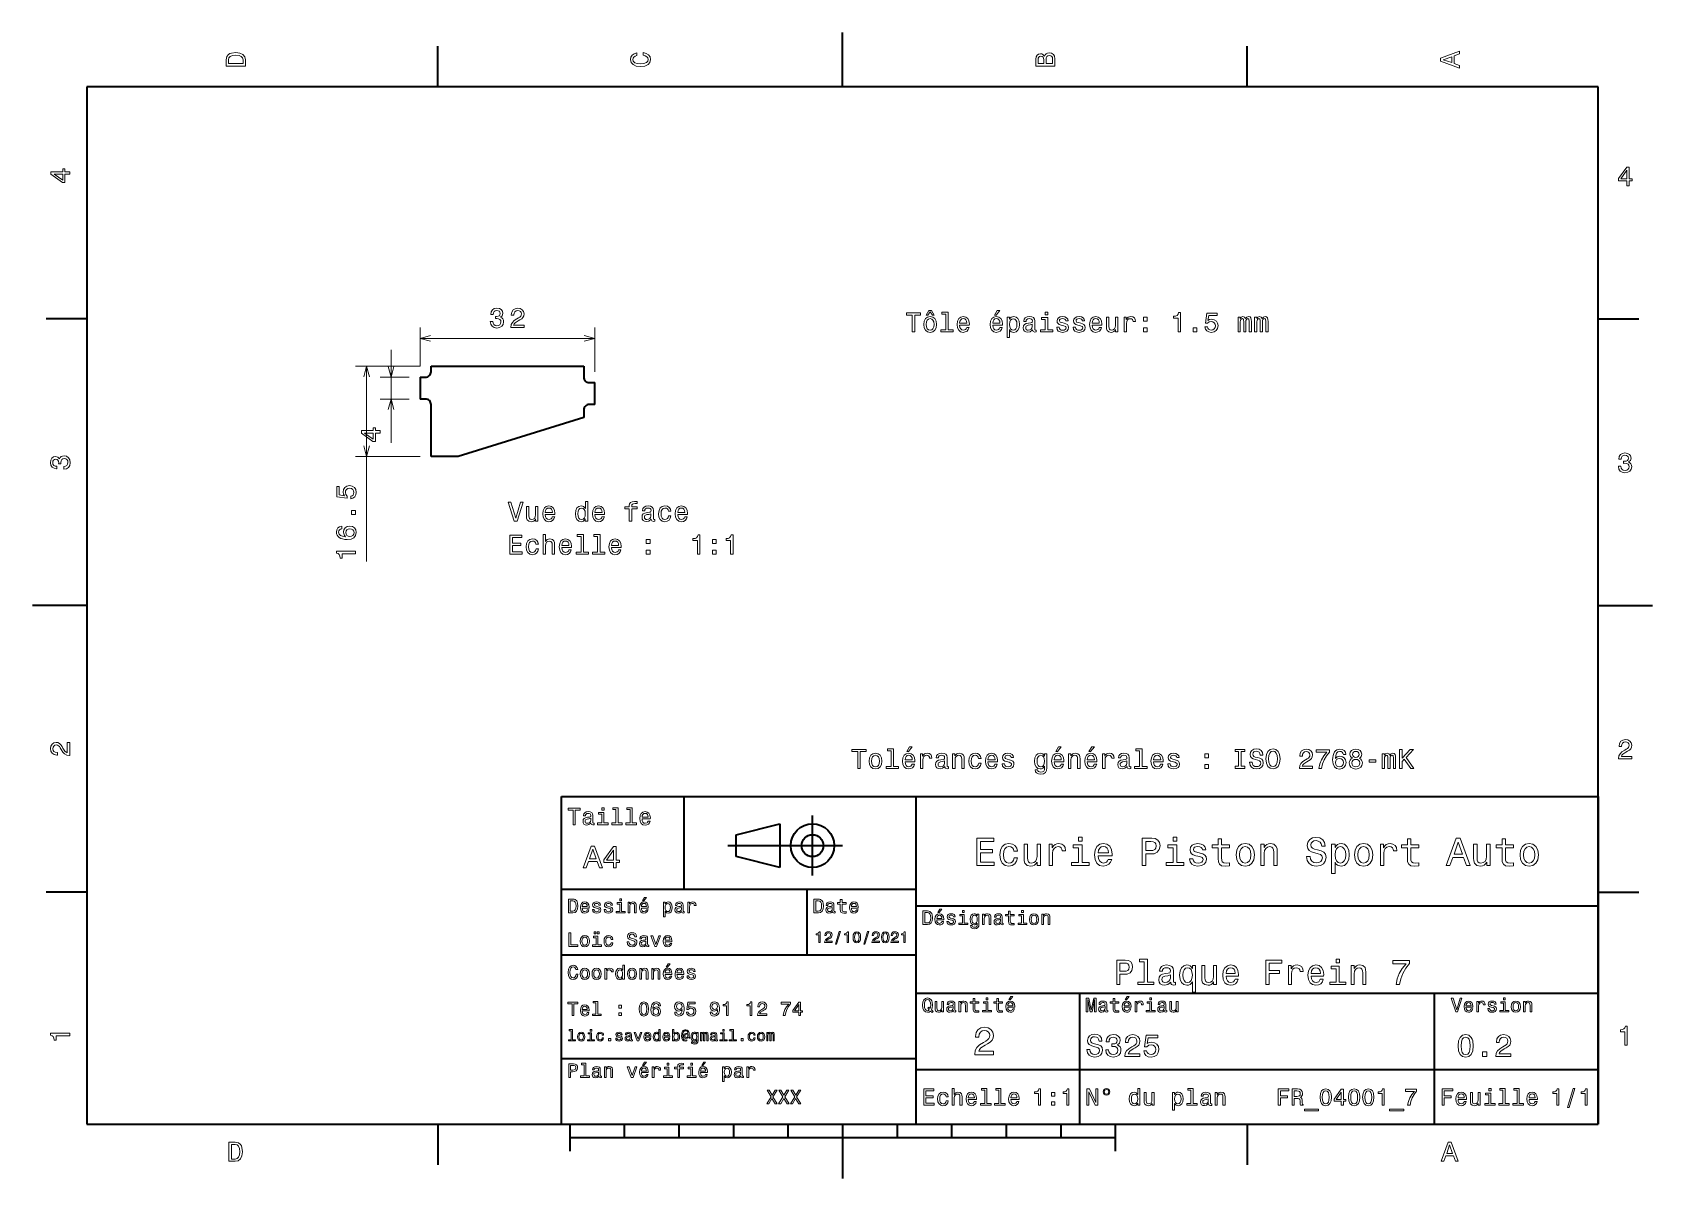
# Model space of a CAD drawing. Extents: x 0 to 297, y 0 to 210.
import ezdxf

# ---------------------------------------------------------------- set-up
doc = ezdxf.new("R2010")
doc.units = 0

msp = doc.modelspace()

# ---------------------------------------------------------------- linework, layer by layer
at = {"color": 7, "lineweight": 35, "ltscale": 0.25}
for p, q in [((148.5, 200), (148.5, 210)), ((10, 105), (0, 105)), ((287, 105), (297, 105)), ((192, 10), (192, 20)), ((148.5, 10), (148.5, 0))]:
    msp.add_line(p, q, dxfattribs=at)
at = {"color": 7, "lineweight": 35, "ltscale": 0.1875}
for p, q in [((74.300003, 200), (74.300003, 207.5)), ((222.699997, 200), (222.699997, 207.5)), ((10, 157.5), (2.5, 157.5)), ((287, 157.5), (294.5, 157.5)), ((10, 52.5), (2.5, 52.5)), ((287, 52.5), (294.5, 52.5)), ((74.300003, 10), (74.300003, 2.5)), ((222.699997, 10), (222.699997, 2.5))]:
    msp.add_line(p, q, dxfattribs=at)
at = {"color": 7, "lineweight": 35}
for p, q in [((287, 200), (10, 200)), ((10, 200), (10, 10)), ((287, 10), (287, 200)), ((73.073677, 148.831894), (101.073677, 148.831894)), ((101.073677, 139.421448), (78.073677, 132.304474)), ((97, 10), (97, 70)), ((97, 70), (287, 70)), ((162, 10), (162, 70)), ((287, 70), (287, 10)), ((127.5, 61), (148.5, 61)), ((97, 53), (162, 53)), ((162, 50), (287, 50)), ((97, 41), (162, 41)), ((162, 34), (287, 34)), ((257, 10), (257, 34)), ((97, 22), (162, 22)), ((162, 20), (287, 20)), ((10, 10), (287, 10)), ((97, 10), (287, 10)), ((98.5, 7.5), (198.5, 7.5))]:
    msp.add_line(p, q, dxfattribs=at)
at = {"color": 7, "lineweight": 13, "ltscale": 0.177779}
msp.add_line((71.073677, 148.831894), (71.073677, 155.943039), dxfattribs=at)
at = {"color": 7, "lineweight": 13, "ltscale": 0.202779}
msp.add_line((103.073677, 147.831894), (103.073677, 155.943039), dxfattribs=at)
at = {"color": 8, "lineweight": 13, "ltscale": 0.425901}
msp.add_line((65.739311, 134.795868), (65.739311, 151.831894), dxfattribs=at)
at = {"color": 7, "lineweight": 13}
for p, q in [((71.073677, 153.943039), (103.073677, 153.943039)), ((61.257675, 113.060371), (61.257675, 148.831894))]:
    msp.add_line(p, q, dxfattribs=at)
at = {"color": 7, "lineweight": 13, "ltscale": 0.2954}
for p, q in [((71.073677, 148.831894), (59.257675, 148.831894)), ((71.073677, 132.304474), (59.257675, 132.304474))]:
    msp.add_line(p, q, dxfattribs=at)
at = {"color": 7, "lineweight": 35, "ltscale": 0.025}
for p, q in [((73.073677, 147.831894), (73.073677, 148.831894)), ((71.073677, 146.831894), (72.073677, 146.831894)), ((102.073677, 145.831894), (103.073677, 145.831894)), ((72.073677, 142.831894), (71.073677, 142.831894)), ((103.073677, 141.831894), (102.073677, 141.831894))]:
    msp.add_line(p, q, dxfattribs=at)
at = {"color": 7, "lineweight": 35, "ltscale": 0.05}
msp.add_line((101.073677, 148.831894), (101.073677, 146.831894), dxfattribs=at)
at = {"color": 8, "lineweight": 13, "ltscale": 0.133359}
for p, q in [((69.073677, 146.831894), (63.739311, 146.831894)), ((69.073677, 142.831894), (63.739311, 142.831894))]:
    msp.add_line(p, q, dxfattribs=at)
at = {"color": 7, "lineweight": 35, "ltscale": 0.1}
for p, q in [((71.073677, 146.831894), (71.073677, 142.831894)), ((103.073677, 141.831894), (103.073677, 145.831894)), ((129, 59), (129, 63))]:
    msp.add_line(p, q, dxfattribs=at)
at = {"color": 7, "lineweight": 35, "ltscale": 0.238186}
msp.add_line((73.073677, 132.304474), (73.073677, 141.831894), dxfattribs=at)
at = {"color": 7, "lineweight": 35, "ltscale": 0.035261}
msp.add_line((101.073677, 140.831894), (101.073677, 139.421448), dxfattribs=at)
at = {"color": 7, "lineweight": 35, "ltscale": 0.125}
for p, q in [((78.073677, 132.304474), (73.073677, 132.304474)), ((98.5, 10), (98.5, 5)), ((198.5, 10), (198.5, 5))]:
    msp.add_line(p, q, dxfattribs=at)
at = {"color": 7, "lineweight": 35, "ltscale": 0.425}
msp.add_line((119.5, 53), (119.5, 70), dxfattribs=at)
at = {"color": 7, "lineweight": 35, "ltscale": 0.275}
msp.add_line((143, 55.5), (143, 66.5), dxfattribs=at)
at = {"color": 7, "lineweight": 35, "ltscale": 0.206155}
for p, q in [((129, 63), (137, 65)), ((137, 57), (129, 59))]:
    msp.add_line(p, q, dxfattribs=at)
at = {"color": 7, "lineweight": 35, "ltscale": 0.2}
msp.add_line((137, 65), (137, 57), dxfattribs=at)
at = {"color": 7, "lineweight": 35, "ltscale": 0.3}
msp.add_line((142, 41), (142, 53), dxfattribs=at)
at = {"color": 7, "lineweight": 35, "ltscale": 0.35}
msp.add_line((192, 20), (192, 34), dxfattribs=at)
at = {"color": 7, "lineweight": 35, "ltscale": 0.0625}
for p, q in [((108.5, 10), (108.5, 7.5)), ((118.5, 10), (118.5, 7.5)), ((128.5, 10), (128.5, 7.5)), ((138.5, 10), (138.5, 7.5)), ((158.5, 10), (158.5, 7.5)), ((168.5, 10), (168.5, 7.5)), ((178.5, 10), (178.5, 7.5)), ((188.5, 10), (188.5, 7.5))]:
    msp.add_line(p, q, dxfattribs=at)
at = {"color": 7, "lineweight": 13}
for points in [[(35.533215, 204.994965), (35.533215, 203.829971), (39.033215, 203.829971), (39.033215, 204.994965), (38.922264, 205.544678), (38.584366, 205.953171), (38.034657, 206.205338), (37.283215, 206.296112), (36.516644, 206.215424), (36.21405, 206.114563), (35.971977, 205.973343), (35.644165, 205.56485), (35.563473, 205.297562)], [(35.951801, 204.959656), (36.027451, 205.342941), (36.259438, 205.605194), (36.672985, 205.761536), (37.283215, 205.811966), (37.873272, 205.756485), (38.286816, 205.600143), (38.533936, 205.332855), (38.614628, 204.959656), (38.614628, 204.298996), (35.951801, 204.298996)], [(111.93206, 205.817017), (112.35569, 205.716141), (112.658287, 205.549713), (112.844887, 205.317734), (112.905403, 205.045395), (112.814629, 204.71759), (112.54229, 204.460388), (112.098488, 204.28891), (111.483215, 204.233429), (110.872986, 204.28891), (110.424141, 204.455338), (110.151802, 204.71254), (110.055984, 205.045395), (110.106415, 205.287476), (110.247627, 205.494247), (110.474571, 205.655624), (110.787247, 205.766571), (110.787247, 206.245682), (110.308144, 206.094391), (109.94503, 205.832138), (109.718086, 205.474075), (109.637398, 205.045395), (109.763474, 204.510818), (110.116501, 204.10231), (110.696472, 203.840057), (111.483215, 203.749283), (112.269958, 203.840057), (112.84993, 204.10231), (113.208, 204.510818), (113.329041, 205.045395), (113.233215, 205.51442), (112.965927, 205.892654), (112.527161, 206.159943), (111.93206, 206.301163)], [(185.542007, 205.630417), (185.249496, 205.983429), (185.052811, 206.074219), (184.81073, 206.104477), (184.432495, 206.03891), (184.160156, 205.842224), (183.993729, 205.524506), (183.933212, 205.080704), (183.933212, 203.835022), (187.433212, 203.835022), (187.433212, 205.151306), (187.36261, 205.620331), (187.155838, 205.968307), (186.828018, 206.185165), (186.384216, 206.260818), (186.08667, 206.215424), (185.839554, 206.094391), (185.65799, 205.897705)], [(185.385666, 204.984879), (185.385666, 204.298996), (184.351807, 204.298996), (184.351807, 205.025223), (184.382065, 205.297562), (184.472839, 205.489197), (184.629181, 205.605194), (184.86116, 205.645538), (185.093155, 205.600143), (185.254532, 205.479111), (185.355408, 205.272339)], [(187.014618, 205.095825), (187.014618, 204.298996), (185.809296, 204.298996), (185.809296, 205.050446), (185.844589, 205.368164), (185.9505, 205.595108), (186.132065, 205.731277), (186.394302, 205.776657), (186.671692, 205.731277), (186.863327, 205.605194), (186.979324, 205.393372)], [(261.633209, 203.466858), (261.633209, 203.930847), (260.604401, 204.298996), (260.604401, 205.695969), (261.633209, 206.064133), (261.633209, 206.538193), (258.128174, 205.257217), (258.128174, 204.742798)], [(260.17572, 204.460388), (258.632477, 205), (260.17572, 205.539627)], [(6.833213, 184.02739), (6.833213, 184.481277), (5.965778, 184.481277), (5.965778, 184.98056), (5.56232, 184.98056), (5.56232, 184.481277), (3.408862, 184.481277), (3.408862, 184.022339), (5.521974, 182.489197), (5.965778, 182.489197), (5.965778, 184.02739)], [(292.277374, 181.916794), (292.731262, 181.916794), (292.731262, 182.784225), (293.23056, 182.784225), (293.23056, 183.187683), (292.731262, 183.187683), (292.731262, 185.341141), (292.272339, 185.341141), (290.739197, 183.228027), (290.739197, 182.784225), (292.277374, 182.784225)], [(291.162842, 183.187683), (292.277374, 184.756134), (292.277374, 183.187683)], [(5.56232, 182.912827), (3.993876, 184.02739), (5.56232, 184.02739)], [(83.934769, 157.04245), (83.934769, 157.007156), (84.015465, 156.52301), (84.252495, 156.159897), (84.625694, 155.927902), (85.119934, 155.842163), (85.644424, 155.927902), (86.037796, 156.149811), (86.289963, 156.502838), (86.380737, 156.956726), (86.340393, 157.254272), (86.229439, 157.496353), (86.047882, 157.682953), (85.805809, 157.819122), (86.133621, 158.091446), (86.249619, 158.525162), (86.173965, 158.918533), (85.957108, 159.216095), (85.60408, 159.402695), (85.119934, 159.468246), (84.666039, 159.387558), (84.318054, 159.165649), (84.09111, 158.812637), (84.015465, 158.343613), (84.015465, 158.308304), (84.46431, 158.308304), (84.504654, 158.631073), (84.63578, 158.863068), (84.847595, 159.004272), (85.145149, 159.054703), (85.407394, 159.014359), (85.599037, 158.908447), (85.715034, 158.736984), (85.760422, 158.50499), (85.715034, 158.257874), (85.593994, 158.091446), (85.382179, 157.990585), (85.094711, 157.960327), (84.898026, 157.965363), (84.898026, 157.566956), (85.145149, 157.577042), (85.462875, 157.531647), (85.699905, 157.410614), (85.84111, 157.213928), (85.891541, 156.956726), (85.836067, 156.664215), (85.689819, 156.447357), (85.457825, 156.311188), (85.150192, 156.265808), (84.832466, 156.316238), (84.600479, 156.467529), (84.454224, 156.70961), (84.39875, 157.04245)], [(87.711143, 155.943039), (90.11676, 155.943039), (90.11676, 156.376755), (88.215462, 156.376755), (88.321373, 156.613785), (88.50293, 156.810471), (89.062729, 157.168549), (89.360275, 157.319839), (89.69313, 157.536697), (89.930161, 157.788849), (90.06633, 158.086411), (90.11676, 158.424301), (90.031029, 158.847931), (89.793991, 159.180786), (89.430878, 159.392609), (88.961861, 159.468246), (88.477715, 159.382523), (88.109558, 159.145477), (87.872528, 158.767242), (87.791832, 158.26796), (87.791832, 158.197357), (88.250763, 158.197357), (88.250763, 158.237701), (88.296158, 158.580643), (88.432327, 158.832809), (88.649185, 158.994186), (88.936646, 159.049667), (89.229156, 158.999237), (89.446014, 158.873154), (89.587219, 158.676468), (89.637657, 158.429352), (89.602356, 158.197357), (89.506531, 158.000671), (89.345146, 157.829208), (89.123245, 157.677902), (88.825699, 157.516525), (88.331459, 157.203842), (87.983475, 156.870987), (87.776703, 156.467529), (87.711143, 155.95816)], [(161.286026, 155.143372), (161.75, 155.143372), (161.75, 158.219742), (162.809082, 158.219742), (162.809082, 158.643372), (160.221909, 158.643372), (160.221909, 158.219742), (161.286026, 158.219742)], [(163.378967, 156.494949), (163.459656, 155.879684), (163.69165, 155.425797), (164.059799, 155.143372), (164.554031, 155.047546), (165.043228, 155.143372), (165.411377, 155.420746), (165.643372, 155.874634), (165.729111, 156.494949), (165.643372, 157.110229), (165.411377, 157.569168), (165.043228, 157.846542), (164.554031, 157.947403), (164.059799, 157.846542), (163.69165, 157.564117), (163.459656, 157.110229)], [(163.832855, 158.219742), (164.130402, 158.219742), (164.559082, 158.779541), (164.982712, 158.219742), (165.280258, 158.219742), (164.801147, 159.077087), (164.317001, 159.077087)], [(163.832855, 156.5), (163.878235, 156.953888), (164.019455, 157.281708), (164.246399, 157.483429), (164.554031, 157.554031), (164.856628, 157.483429), (165.083572, 157.286743), (165.224777, 156.953888), (165.275223, 156.5), (165.224777, 156.041061), (165.083572, 155.708206), (164.856628, 155.506485), (164.554031, 155.440918), (164.246399, 155.506485), (164.019455, 155.708206), (163.878235, 156.041061)], [(167.42868, 158.391205), (167.42868, 155.516571), (166.515854, 155.516571), (166.515854, 155.143372), (168.780258, 155.143372), (168.780258, 155.516571), (167.872482, 155.516571), (167.872482, 158.764404), (166.732712, 158.764404), (166.732712, 158.391205)], [(169.970459, 156.368881), (171.745682, 156.368881), (171.750717, 156.575653), (171.670029, 157.155624), (171.44812, 157.58934), (171.095108, 157.851578), (170.626083, 157.947403), (170.167145, 157.846542), (169.814117, 157.564117), (169.587173, 157.105194), (169.506485, 156.5), (169.582138, 155.879684), (169.809082, 155.425797), (170.157059, 155.143372), (170.610947, 155.047546), (171.004318, 155.113113), (171.327087, 155.284576), (171.564117, 155.556915), (171.700287, 155.920029), (171.261536, 155.920029), (171.170746, 155.718292), (171.039627, 155.567001), (170.666428, 155.445969), (170.378967, 155.501434), (170.162109, 155.677948), (170.020889, 155.965424), (169.970459, 156.353745)], [(169.970459, 156.742081), (170.02594, 157.090057), (170.162109, 157.34726), (170.368881, 157.503601), (170.641205, 157.559082), (170.908508, 157.503601), (171.11528, 157.34726), (171.241348, 157.090057), (171.286743, 156.742081)], [(176.042511, 156.368881), (177.817719, 156.368881), (177.822769, 156.575653), (177.742081, 157.155624), (177.520172, 157.58934), (177.167145, 157.851578), (176.69812, 157.947403), (176.239197, 157.846542), (175.886169, 157.564117), (175.659225, 157.105194), (175.578537, 156.5), (175.654175, 155.879684), (175.881119, 155.425797), (176.229111, 155.143372), (176.682999, 155.047546), (177.07637, 155.113113), (177.399139, 155.284576), (177.636169, 155.556915), (177.772339, 155.920029), (177.333572, 155.920029), (177.242798, 155.718292), (177.111664, 155.567001), (176.73848, 155.445969), (176.451004, 155.501434), (176.234146, 155.677948), (176.092941, 155.965424), (176.042511, 156.353745)], [(176.042511, 156.742081), (176.097977, 157.090057), (176.234146, 157.34726), (176.440918, 157.503601), (176.713257, 157.559082), (176.980545, 157.503601), (177.187317, 157.34726), (177.3134, 157.090057), (177.358795, 156.742081)], [(176.350143, 158.219742), (176.64769, 158.219742), (177.348709, 159.077087), (176.854462, 159.077087)], [(179.108795, 157.432999), (179.108795, 157.851578), (178.664978, 157.851578), (178.664978, 154.094376), (179.108795, 154.094376), (179.108795, 155.556915), (179.265137, 155.319885), (179.44165, 155.163544), (179.885452, 155.047546), (180.309082, 155.143372), (180.641937, 155.430832), (180.858795, 155.88472), (180.939484, 156.5), (180.858795, 157.110229), (180.641937, 157.564117), (180.309082, 157.846542), (179.885452, 157.947403), (179.643372, 157.917145), (179.4366, 157.82132), (179.260086, 157.659943)], [(179.809799, 155.445969), (179.512253, 155.51152), (179.295395, 155.713257), (179.159225, 156.041061), (179.113831, 156.5), (179.159225, 156.953888), (179.295395, 157.281708), (179.512253, 157.478394), (179.809799, 157.548996), (180.082138, 157.478394), (180.298996, 157.276657), (180.435165, 156.948853), (180.485596, 156.5), (180.435165, 156.046112), (180.298996, 155.713257), (180.082138, 155.51152)], [(183.335022, 155.496399), (183.335022, 155.481262), (183.360229, 155.309799), (183.435883, 155.188766), (183.753601, 155.092941), (184.000717, 155.133286), (184.000717, 155.476227), (183.894806, 155.46109), (183.753601, 155.526657), (183.728394, 155.728394), (183.728394, 157.130402), (183.667877, 157.48848), (183.491364, 157.740631), (183.183716, 157.891937), (182.75, 157.947403), (182.32637, 157.886887), (182.013687, 157.715424), (181.817001, 157.44812), (181.751434, 157.095108), (181.751434, 157.064835), (182.149857, 157.064835), (182.185165, 157.276657), (182.296112, 157.427948), (182.477661, 157.518738), (182.734879, 157.554031), (182.981995, 157.528824), (183.158508, 157.453171), (183.264404, 157.322052), (183.299713, 157.140488), (183.279541, 156.92868), (183.198853, 156.822769), (182.997116, 156.772339), (182.618881, 156.731995), (182.185165, 156.641205), (181.877518, 156.479828), (181.695969, 156.227661), (181.640488, 155.854462), (181.690918, 155.521606), (181.84726, 155.27449), (182.099426, 155.118149), (182.447403, 155.062683), (182.916428, 155.168594)], [(186.118881, 155.516571), (186.118881, 157.760803), (184.979111, 157.760803), (184.979111, 157.382568), (185.675079, 157.382568), (185.675079, 155.516571), (184.767288, 155.516571), (184.767288, 155.143372), (187.036743, 155.143372), (187.036743, 155.516571)], [(186.134003, 158.764404), (185.664978, 158.764404), (185.664978, 158.260086), (186.134003, 158.260086)], [(189.124634, 156.721909), (188.695969, 156.822769), (188.378235, 156.938766), (188.272339, 157.175797), (188.302597, 157.342224), (188.408508, 157.463257), (188.579971, 157.53891), (188.827087, 157.569168), (189.064117, 157.53891), (189.250717, 157.44812), (189.371765, 157.311966), (189.422195, 157.130402), (189.855911, 157.130402), (189.855911, 157.140488), (189.780258, 157.468292), (189.573486, 157.72551), (189.250717, 157.886887), (188.827087, 157.947403), (188.398407, 157.886887), (188.085739, 157.720459), (187.889053, 157.473343), (187.828522, 157.16066), (187.873917, 156.858063), (188.015137, 156.646255), (188.247116, 156.494949), (188.585022, 156.389053), (189.079254, 156.268005), (189.381836, 156.141937), (189.46254, 156.041061), (189.492798, 155.889771), (189.447403, 155.703171), (189.32637, 155.561966), (189.129684, 155.471176), (188.867432, 155.440918), (188.590057, 155.471176), (188.388336, 155.577087), (188.252167, 155.748566), (188.196686, 155.985596), (187.768005, 155.985596), (187.838623, 155.582138), (188.045395, 155.289627), (188.373199, 155.113113), (188.827087, 155.047546), (189.301147, 155.113113), (189.649139, 155.289627), (189.860947, 155.572052), (189.9366, 155.940201), (189.881119, 156.257919), (189.724777, 156.474777), (189.467575, 156.615997)], [(192.16066, 156.721909), (191.731995, 156.822769), (191.414261, 156.938766), (191.30835, 157.175797), (191.338623, 157.342224), (191.444519, 157.463257), (191.615997, 157.53891), (191.863113, 157.569168), (192.100143, 157.53891), (192.286743, 157.44812), (192.407776, 157.311966), (192.458221, 157.130402), (192.891937, 157.130402), (192.891937, 157.140488), (192.816284, 157.468292), (192.609512, 157.72551), (192.286743, 157.886887), (191.863113, 157.947403), (191.434433, 157.886887), (191.121765, 157.720459), (190.925079, 157.473343), (190.864548, 157.16066), (190.909943, 156.858063), (191.051147, 156.646255), (191.283142, 156.494949), (191.621033, 156.389053), (192.115265, 156.268005), (192.417862, 156.141937), (192.498566, 156.041061), (192.528809, 155.889771), (192.483429, 155.703171), (192.362396, 155.561966), (192.16571, 155.471176), (191.903458, 155.440918), (191.626083, 155.471176), (191.424347, 155.577087), (191.288177, 155.748566), (191.232712, 155.985596), (190.804031, 155.985596), (190.874634, 155.582138), (191.081406, 155.289627), (191.409225, 155.113113), (191.863113, 155.047546), (192.337173, 155.113113), (192.68515, 155.289627), (192.896973, 155.572052), (192.972626, 155.940201), (192.917145, 156.257919), (192.760803, 156.474777), (192.503601, 156.615997)], [(194.258636, 156.368881), (196.033859, 156.368881), (196.03891, 156.575653), (195.958206, 157.155624), (195.736313, 157.58934), (195.383286, 157.851578), (194.914261, 157.947403), (194.455322, 157.846542), (194.102295, 157.564117), (193.875366, 157.105194), (193.794662, 156.5), (193.870316, 155.879684), (194.09726, 155.425797), (194.445251, 155.143372), (194.899139, 155.047546), (195.292511, 155.113113), (195.615265, 155.284576), (195.852295, 155.556915), (195.988464, 155.920029), (195.549713, 155.920029), (195.458923, 155.718292), (195.327805, 155.567001), (194.954605, 155.445969), (194.667145, 155.501434), (194.450287, 155.677948), (194.309082, 155.965424), (194.258636, 156.353745)], [(194.258636, 156.742081), (194.314117, 157.090057), (194.450287, 157.34726), (194.657059, 157.503601), (194.929398, 157.559082), (195.196686, 157.503601), (195.403458, 157.34726), (195.529541, 157.090057), (195.574921, 156.742081)], [(198.994232, 157.851578), (198.55043, 157.851578), (198.55043, 156.288177), (198.5, 155.925079), (198.353745, 155.662827), (198.126801, 155.501434), (197.829254, 155.451004), (197.592224, 155.491348), (197.440918, 155.612396), (197.355179, 155.819168), (197.335007, 156.111664), (197.335007, 157.851578), (196.891205, 157.851578), (196.891205, 156.07132), (196.906342, 155.713257), (197.002167, 155.41571), (197.294662, 155.143372), (197.763687, 155.047546), (198.015839, 155.082855), (198.232712, 155.17363), (198.419312, 155.329971), (198.570602, 155.556915), (198.570602, 155.143372), (198.994232, 155.143372)], [(200.108795, 155.143372), (200.552582, 155.143372), (200.552582, 156.691635), (200.597977, 157.064835), (200.734146, 157.332138), (200.956055, 157.493515), (201.253601, 157.548996), (201.475494, 157.513687), (201.641922, 157.412827), (201.742798, 157.241348), (201.778091, 157.009369), (202.226944, 157.009369), (202.166428, 157.417862), (202, 157.710373), (201.722626, 157.886887), (201.344376, 157.947403), (201.087173, 157.907059), (200.865265, 157.806198), (200.668579, 157.63472), (200.512238, 157.40274), (200.512238, 157.851578), (200.108795, 157.851578)], [(203.674347, 157.100143), (204.370316, 157.100143), (204.370316, 157.851578), (203.674347, 157.851578)], [(210.003601, 155.143372), (210.462524, 155.143372), (210.462524, 158.668594), (210.119598, 158.668594), (210.028809, 158.360947), (209.84726, 158.154175), (209.569885, 158.033142), (209.186584, 157.992798), (209.186584, 157.63472), (210.003601, 157.63472)], [(214.915695, 156.056198), (215.026642, 155.642654), (215.273773, 155.319885), (215.636871, 155.118149), (216.100861, 155.042511), (216.610229, 155.133286), (217.008636, 155.380402), (217.260803, 155.773773), (217.356628, 156.278091), (217.270889, 156.747116), (217.028809, 157.11528), (216.650574, 157.35231), (216.161377, 157.438034), (215.783142, 157.377518), (215.490631, 157.21109), (215.631836, 158.154175), (217.164978, 158.154175), (217.164978, 158.567719), (215.293945, 158.567719), (215.016571, 156.711823), (215.420013, 156.711823), (215.712524, 156.948853), (216.085724, 157.034576), (216.408493, 156.979111), (216.655609, 156.817719), (216.811951, 156.570602), (216.867432, 156.252884), (216.811951, 155.935165), (216.650574, 155.688034), (216.403442, 155.531693), (216.085724, 155.476227), (215.818436, 155.51152), (215.611664, 155.627518), (215.460358, 155.809082), (215.38472, 156.056198)], [(221.018005, 155.143372), (221.426498, 155.143372), (221.426498, 156.953888), (221.451721, 157.226227), (221.527374, 157.422913), (221.643356, 157.53891), (221.794662, 157.58429), (221.915695, 157.543945), (221.996384, 157.443085), (222.036743, 157.271606), (222.051865, 157.044662), (222.051865, 155.143372), (222.43515, 155.143372), (222.43515, 156.953888), (222.460358, 157.221176), (222.536011, 157.417862), (222.657043, 157.53891), (222.80835, 157.58429), (222.929382, 157.543945), (223.010071, 157.443085), (223.060516, 157.044662), (223.060516, 155.143372), (223.469009, 155.143372), (223.469009, 157.014404), (223.443787, 157.40274), (223.363098, 157.700287), (223.201721, 157.881851), (222.939468, 157.947403), (222.631836, 157.846542), (222.394806, 157.554031), (222.208206, 157.841492), (221.895523, 157.947403), (221.608063, 157.846542), (221.411377, 157.564117), (221.411377, 157.851578), (221.018005, 157.851578)], [(224.054016, 155.143372), (224.462524, 155.143372), (224.462524, 156.953888), (224.487732, 157.226227), (224.563385, 157.422913), (224.679382, 157.53891), (224.830688, 157.58429), (224.951721, 157.543945), (225.03241, 157.443085), (225.072754, 157.271606), (225.087891, 157.044662), (225.087891, 155.143372), (225.471161, 155.143372), (225.471161, 156.953888), (225.496384, 157.221176), (225.572037, 157.417862), (225.693069, 157.53891), (225.84436, 157.58429), (225.965408, 157.543945), (226.046097, 157.443085), (226.096527, 157.044662), (226.096527, 155.143372), (226.505035, 155.143372), (226.505035, 157.014404), (226.479828, 157.40274), (226.399124, 157.700287), (226.237732, 157.881851), (225.975494, 157.947403), (225.667847, 157.846542), (225.430817, 157.554031), (225.244232, 157.841492), (224.931549, 157.947403), (224.644073, 157.846542), (224.447388, 157.564117), (224.447388, 157.851578), (224.054016, 157.851578)], [(183.284576, 156.091492), (183.22406, 155.829254), (183.062683, 155.627518), (182.820602, 155.496399), (182.523056, 155.451004), (182.331421, 155.476227), (182.195251, 155.556915), (182.109512, 155.69812), (182.08429, 155.894806), (182.104462, 156.07132), (182.185165, 156.197403), (182.507935, 156.338623), (182.916428, 156.399139), (183.284576, 156.520172)], [(203.674347, 155.143372), (204.370316, 155.143372), (204.370316, 155.894806), (203.674347, 155.894806)], [(212.78241, 155.143372), (213.478378, 155.143372), (213.478378, 155.894806), (212.78241, 155.894806)], [(5.73379, 129.979111), (5.769093, 129.979111), (6.253242, 130.059799), (6.616354, 130.296829), (6.848343, 130.670029), (6.934078, 131.164276), (6.848343, 131.688766), (6.626441, 132.082138), (6.273415, 132.334305), (5.819525, 132.425079), (5.521974, 132.384735), (5.279899, 132.273788), (5.0933, 132.092224), (4.957133, 131.850143), (4.684798, 132.177963), (4.251081, 132.293961), (3.857709, 132.218307), (3.560158, 132.00145), (3.373559, 131.648422), (3.307997, 131.164276), (3.388689, 130.710388), (3.610591, 130.362396), (3.963617, 130.135452), (4.432637, 130.059799), (4.46794, 130.059799), (4.46794, 130.508652), (4.145173, 130.548996), (3.913184, 130.680115), (3.771974, 130.891937), (3.721542, 131.189484), (3.761888, 131.451736), (3.867795, 131.643372), (4.039265, 131.759369), (4.271254, 131.804764), (4.518372, 131.759369), (4.684798, 131.638336), (4.785663, 131.426514), (4.815922, 131.139053), (4.810879, 130.942368), (5.209294, 130.942368), (5.199208, 131.189484), (5.244596, 131.507217), (5.365634, 131.744247), (5.56232, 131.885452), (5.819525, 131.935883), (6.112032, 131.880417), (6.328891, 131.734161), (6.465058, 131.502167), (6.510447, 131.194534), (6.460014, 130.876801), (6.308718, 130.644821), (6.066643, 130.498566), (5.73379, 130.443085)], [(290.729126, 130.51622), (290.729126, 130.480911), (290.809814, 129.996765), (291.046844, 129.633652), (291.420044, 129.401657), (291.914276, 129.315933), (292.438782, 129.401657), (292.832153, 129.623566), (293.08429, 129.976593), (293.175079, 130.430481), (293.134735, 130.728027), (293.023773, 130.970108), (292.842224, 131.156708), (292.600159, 131.292877), (292.927948, 131.565216), (293.043945, 131.998932), (292.968292, 132.392303), (292.751434, 132.68985), (292.398407, 132.87645), (291.914276, 132.942017), (291.460388, 132.861313), (291.112396, 132.63942), (290.885468, 132.286392), (290.809814, 131.817368), (290.809814, 131.782074), (291.258636, 131.782074), (291.299011, 132.104828), (291.430115, 132.336823), (291.641937, 132.478027), (291.939484, 132.528473), (292.201721, 132.488113), (292.393372, 132.382217), (292.509369, 132.210739), (292.554749, 131.97876), (292.509369, 131.731628), (292.388336, 131.565216), (292.176514, 131.46434), (291.889069, 131.434082), (291.692383, 131.439133), (291.692383, 131.04071), (291.939484, 131.050797), (292.257202, 131.005417), (292.494232, 130.884369), (292.635468, 130.687683), (292.685883, 130.430481), (292.630402, 130.13797), (292.484161, 129.921112), (292.252167, 129.784943), (291.944519, 129.739563), (291.626801, 129.789993), (291.394806, 129.941284), (291.248566, 130.183365), (291.193085, 130.51622)], [(58.344849, 124.535728), (58.758396, 124.646683), (59.081161, 124.893799), (59.28289, 125.256912), (59.35854, 125.720886), (59.267761, 126.230255), (59.020641, 126.62867), (58.62727, 126.880829), (58.122948, 126.976654), (57.653927, 126.890915), (57.28577, 126.648842), (57.04874, 126.270599), (56.963005, 125.78141), (57.023525, 125.403168), (57.189949, 125.110657), (56.246868, 125.251869), (56.246868, 126.785011), (55.833321, 126.785011), (55.833321, 124.913971), (57.689232, 124.636597), (57.689232, 125.040054), (57.452198, 125.332558), (57.366463, 125.705757), (57.42194, 126.028526), (57.583321, 126.27565), (57.830441, 126.431984), (58.148163, 126.487457), (58.465889, 126.431984), (58.713005, 126.270599), (58.869347, 126.023483), (58.92482, 125.705757), (58.889519, 125.438469), (58.773525, 125.231697), (58.591969, 125.080399), (58.344849, 125.004753)], [(59.257675, 121.702446), (59.257675, 122.398415), (58.506233, 122.398415), (58.506233, 121.702446)], [(89.469208, 123.952881), (88.59169, 120.972336), (87.68895, 123.952881), (87.209846, 123.952881), (88.339531, 120.447838), (88.843849, 120.447838), (89.948318, 123.952881)], [(92.671661, 123.156052), (92.227859, 123.156052), (92.227859, 121.592651), (92.177422, 121.229538), (92.031174, 120.967293), (91.804222, 120.805908), (91.506676, 120.755478), (91.269646, 120.795822), (91.118347, 120.916855), (91.032608, 121.123627), (91.012436, 121.416138), (91.012436, 123.156052), (90.568634, 123.156052), (90.568634, 121.375793), (90.583763, 121.017723), (90.679588, 120.720169), (90.972092, 120.447838), (91.441116, 120.35202), (91.693275, 120.387321), (91.910133, 120.478096), (92.096733, 120.634438), (92.248032, 120.861382), (92.248032, 120.447838), (92.671661, 120.447838)], [(94.008118, 121.67334), (95.783333, 121.67334), (95.788376, 121.880112), (95.70768, 122.460083), (95.485779, 122.893806), (95.132751, 123.156052), (94.663734, 123.251869), (94.204803, 123.151009), (93.851776, 122.868584), (93.624832, 122.409653), (93.544136, 121.804466), (93.619789, 121.184151), (93.846733, 120.730255), (94.194717, 120.447838), (94.648605, 120.35202), (95.041977, 120.41758), (95.364746, 120.58905), (95.601776, 120.861382), (95.737946, 121.224495), (95.299179, 121.224495), (95.208405, 121.022766), (95.077278, 120.871468), (94.704079, 120.750435), (94.416618, 120.805908), (94.19976, 120.982422), (94.058548, 121.269882), (94.008118, 121.658211)], [(94.008118, 122.046539), (94.063591, 122.394524), (94.19976, 122.651726), (94.406532, 122.808067), (94.678864, 122.863541), (94.946152, 122.808067), (95.152931, 122.651726), (95.279007, 122.394524), (95.324402, 122.046539)], [(101.356094, 120.866425), (101.356094, 120.447838), (101.799904, 120.447838), (101.799904, 124.068878), (101.361145, 124.068878), (101.361145, 122.742508), (101.023247, 123.125793), (100.816475, 123.216568), (100.579437, 123.251869), (100.150764, 123.151009), (99.817917, 122.868584), (99.601059, 122.414696), (99.525406, 121.804466), (99.601059, 121.194237), (99.817917, 120.735298), (100.150764, 120.447838), (100.579437, 120.35202), (100.816475, 120.387321), (101.02829, 120.478096)], [(100.65509, 122.853455), (100.947594, 122.782852), (101.169495, 122.586166), (101.300621, 122.258354), (101.351059, 121.804466), (101.300621, 121.345535), (101.169495, 121.017723), (100.947594, 120.815994), (100.65509, 120.750435), (100.377716, 120.815994), (100.165894, 121.017723), (100.024689, 121.350578), (99.979294, 121.804466), (100.024689, 122.253311), (100.165894, 122.581123), (100.377716, 122.782852)], [(103.11618, 121.67334), (104.891403, 121.67334), (104.896446, 121.880112), (104.81575, 122.460083), (104.593849, 122.893806), (104.240822, 123.156052), (103.771805, 123.251869), (103.312866, 123.151009), (102.959846, 122.868584), (102.732903, 122.409653), (102.652206, 121.804466), (102.727859, 121.184151), (102.954803, 120.730255), (103.30278, 120.447838), (103.756676, 120.35202), (104.150047, 120.41758), (104.472809, 120.58905), (104.709846, 120.861382), (104.846008, 121.224495), (104.407249, 121.224495), (104.316475, 121.022766), (104.185349, 120.871468), (103.812149, 120.750435), (103.524689, 120.805908), (103.307831, 120.982422), (103.166618, 121.269882), (103.11618, 121.658211)], [(103.11618, 122.046539), (103.171661, 122.394524), (103.307831, 122.651726), (103.514603, 122.808067), (103.786934, 122.863541), (104.05423, 122.808067), (104.261002, 122.651726), (104.387077, 122.394524), (104.432465, 122.046539)], [(109.415176, 122.687035), (109.415176, 120.447838), (109.858978, 120.447838), (109.858978, 122.687035), (110.86763, 122.687035), (110.86763, 123.065269), (109.858978, 123.065269), (109.858978, 123.231697), (109.894287, 123.433426), (110.010277, 123.569595), (110.206963, 123.650284), (110.489388, 123.68055), (110.86763, 123.660378), (110.86763, 124.043655), (110.388519, 124.068878), (109.954803, 124.023483), (109.652206, 123.887321), (109.470657, 123.650284), (109.415176, 123.312393), (109.415176, 123.065269), (108.603218, 123.065269), (108.603218, 122.687035)], [(113.444717, 120.800865), (113.444717, 120.785736), (113.469933, 120.614265), (113.545578, 120.493225), (113.863304, 120.397408), (114.11042, 120.437752), (114.11042, 120.780693), (114.004517, 120.765564), (113.863304, 120.831123), (113.838089, 121.032852), (113.838089, 122.434868), (113.777573, 122.792938), (113.601059, 123.045097), (113.293419, 123.196396), (112.859703, 123.251869), (112.436066, 123.191353), (112.12339, 123.019882), (111.926704, 122.752594), (111.861145, 122.399567), (111.861145, 122.369308), (112.259552, 122.369308), (112.294861, 122.581123), (112.405807, 122.732422), (112.587364, 122.823196), (112.844574, 122.858498), (113.09169, 122.833282), (113.268204, 122.757637), (113.374107, 122.626511), (113.409409, 122.444954), (113.389236, 122.233139), (113.308548, 122.127235), (113.106819, 122.076797), (112.728577, 122.036453), (112.294861, 121.945679), (111.987221, 121.784294), (111.805664, 121.532135), (111.750191, 121.158936), (111.800621, 120.82608), (111.956963, 120.578964), (112.209122, 120.422623), (112.557106, 120.367149), (113.026123, 120.473053)], [(113.394287, 121.395966), (113.333763, 121.13372), (113.172379, 120.931984), (112.930305, 120.800865), (112.632751, 120.755478), (112.441116, 120.780693), (112.304947, 120.861382), (112.219208, 121.002594), (112.193993, 121.19928), (112.214172, 121.375793), (112.294861, 121.501869), (112.61763, 121.643082), (113.026123, 121.703598), (113.394287, 121.824638)], [(116.596733, 122.258354), (117.035492, 122.258354), (116.944717, 122.661812), (116.727859, 122.979538), (116.389961, 123.176224), (115.951202, 123.251869), (115.467049, 123.151009), (115.098892, 122.868584), (114.866905, 122.409653), (114.786209, 121.79438), (114.861862, 121.184151), (115.088806, 120.730255), (115.446877, 120.447838), (115.936066, 120.35202), (116.369789, 120.427666), (116.707687, 120.639481), (116.939667, 120.972336), (117.040535, 121.416138), (116.616905, 121.416138), (116.54126, 121.13372), (116.400047, 120.921898), (116.198318, 120.790779), (115.951202, 120.750435), (115.643562, 120.815994), (115.421661, 121.017723), (115.285492, 121.345535), (115.240105, 121.809509), (115.285492, 122.263397), (115.426704, 122.591209), (115.653648, 122.792938), (115.951202, 122.863541), (116.213448, 122.818153), (116.410133, 122.702164), (116.54126, 122.510521)], [(118.296295, 121.67334), (120.071518, 121.67334), (120.076553, 121.880112), (119.995865, 122.460083), (119.773964, 122.893806), (119.420937, 123.156052), (118.95192, 123.251869), (118.492981, 123.151009), (118.139961, 122.868584), (117.91301, 122.409653), (117.832321, 121.804466), (117.907974, 121.184151), (118.134918, 120.730255), (118.482895, 120.447838), (118.93679, 120.35202), (119.330162, 120.41758), (119.652924, 120.58905), (119.889954, 120.861382), (120.026123, 121.224495), (119.587364, 121.224495), (119.496582, 121.022766), (119.365463, 120.871468), (118.992264, 120.750435), (118.704803, 120.805908), (118.487946, 120.982422), (118.346733, 121.269882), (118.296295, 121.658211)], [(118.296295, 122.046539), (118.351776, 122.394524), (118.487946, 122.651726), (118.694717, 122.808067), (118.967049, 122.863541), (119.234344, 122.808067), (119.441116, 122.651726), (119.567192, 122.394524), (119.612579, 122.046539)], [(56.70076, 119.52478), (56.292255, 119.428963), (55.989662, 119.207054), (55.798019, 118.86412), (55.73246, 118.420311), (55.767761, 118.122765), (55.863583, 117.865555), (56.01992, 117.638611), (56.241825, 117.446968), (56.519203, 117.295677), (56.857098, 117.184723), (57.255512, 117.11412), (57.704361, 117.093948), (58.420498, 117.174637), (58.939949, 117.421753), (59.252632, 117.820168), (59.35854, 118.364838), (59.267761, 118.854034), (59.030727, 119.227234), (58.657532, 119.469307), (58.183468, 119.555038), (57.704361, 119.469307), (57.336205, 119.23732), (57.104218, 118.87925), (57.023525, 118.43544), (57.12439, 117.956337), (57.411854, 117.598267), (56.857098, 117.67392), (56.458683, 117.835297), (56.221653, 118.08242), (56.140961, 118.425354), (56.181305, 118.677521), (56.287212, 118.869164), (56.463726, 118.995239), (56.70076, 119.060806)], [(58.188511, 119.065849), (58.506233, 119.010368), (58.74831, 118.869164), (58.909691, 118.642212), (58.960125, 118.359795), (58.909691, 118.062248), (58.753353, 117.835297), (58.511276, 117.689049), (58.193554, 117.643654), (57.880875, 117.694092), (57.643841, 117.835297), (57.492546, 118.067291), (57.437069, 118.379967), (57.492546, 118.652306), (57.638798, 118.869164), (57.875832, 119.010368)], [(87.532608, 114.401009), (89.751633, 114.401009), (89.751633, 114.824638), (87.99659, 114.824638), (87.99659, 116.009796), (89.55999, 116.009796), (89.55999, 116.428383), (87.99659, 116.428383), (87.99659, 117.477379), (89.711288, 117.477379), (89.711288, 117.901009), (87.532608, 117.901009)], [(92.308548, 116.211525), (92.747307, 116.211525), (92.656532, 116.614983), (92.439674, 116.932709), (92.101776, 117.129395), (91.663017, 117.20504), (91.178864, 117.104179), (90.810707, 116.821754), (90.57872, 116.362823), (90.498032, 115.747551), (90.573677, 115.137321), (90.800621, 114.683426), (91.158691, 114.401009), (91.647888, 114.305191), (92.081604, 114.380836), (92.419495, 114.592651), (92.651489, 114.925507), (92.75235, 115.369308), (92.32872, 115.369308), (92.253075, 115.086891), (92.111862, 114.875069), (91.910133, 114.74395), (91.663017, 114.703606), (91.355377, 114.769165), (91.133476, 114.970894), (90.997307, 115.298706), (90.95192, 115.76268), (90.997307, 116.216568), (91.138519, 116.54438), (91.365463, 116.746109), (91.663017, 116.816711), (91.925262, 116.771324), (92.121948, 116.655334), (92.253075, 116.463692)], [(93.619789, 114.401009), (94.063591, 114.401009), (94.063591, 115.964409), (94.108978, 116.322479), (94.255234, 116.584724), (94.482178, 116.746109), (94.784775, 116.806625), (95.026848, 116.756195), (95.178146, 116.620026), (95.253792, 116.393082), (95.279007, 116.090492), (95.279007, 114.401009), (95.722809, 114.401009), (95.722809, 116.181267), (95.702637, 116.539337), (95.611862, 116.836891), (95.314308, 117.109222), (94.850334, 117.20504), (94.598175, 117.169739), (94.381317, 117.073921), (94.19976, 116.922623), (94.063591, 116.715851), (94.063591, 118.022049), (93.619789, 118.022049)], [(97.044136, 115.626511), (98.819351, 115.626511), (98.824402, 115.833282), (98.743706, 116.413254), (98.521805, 116.846977), (98.168777, 117.109222), (97.69976, 117.20504), (97.240822, 117.104179), (96.887802, 116.821754), (96.660851, 116.362823), (96.580162, 115.757637), (96.655807, 115.137321), (96.882751, 114.683426), (97.230736, 114.401009), (97.684631, 114.305191), (98.078003, 114.37075), (98.400764, 114.542221), (98.637802, 114.814552), (98.773964, 115.177666), (98.335205, 115.177666), (98.244431, 114.975937), (98.113304, 114.824638), (97.740105, 114.703606), (97.452637, 114.759079), (97.235779, 114.935593), (97.094574, 115.223053), (97.044136, 115.611382)], [(97.044136, 115.99971), (97.099617, 116.347694), (97.235779, 116.604897), (97.442551, 116.761238), (97.71489, 116.816711), (97.982178, 116.761238), (98.18895, 116.604897), (98.315033, 116.347694), (98.36042, 115.99971)], [(100.574402, 117.648849), (100.574402, 114.774208), (99.661575, 114.774208), (99.661575, 114.401009), (101.92598, 114.401009), (101.92598, 114.774208), (101.018204, 114.774208), (101.018204, 118.022049), (99.878433, 118.022049), (99.878433, 117.648849)], [(103.61042, 117.648849), (103.61042, 114.774208), (102.697594, 114.774208), (102.697594, 114.401009), (104.962006, 114.401009), (104.962006, 114.774208), (104.05423, 114.774208), (104.05423, 118.022049), (102.914459, 118.022049), (102.914459, 117.648849)], [(106.152206, 115.626511), (107.927422, 115.626511), (107.932465, 115.833282), (107.851776, 116.413254), (107.629875, 116.846977), (107.276848, 117.109222), (106.807831, 117.20504), (106.348892, 117.104179), (105.995865, 116.821754), (105.768921, 116.362823), (105.688232, 115.757637), (105.763878, 115.137321), (105.990822, 114.683426), (106.338806, 114.401009), (106.792694, 114.305191), (107.186066, 114.37075), (107.508835, 114.542221), (107.745865, 114.814552), (107.882034, 115.177666), (107.443275, 115.177666), (107.352493, 114.975937), (107.221375, 114.824638), (106.848175, 114.703606), (106.560707, 114.759079), (106.343849, 114.935593), (106.202637, 115.223053), (106.152206, 115.611382)], [(106.152206, 115.99971), (106.207687, 116.347694), (106.343849, 116.604897), (106.550621, 116.761238), (106.82296, 116.816711), (107.090248, 116.761238), (107.29702, 116.604897), (107.423103, 116.347694), (107.468491, 115.99971)], [(112.531891, 116.35778), (113.227859, 116.35778), (113.227859, 117.109222), (112.531891, 117.109222)], [(121.897163, 114.401009), (122.356094, 114.401009), (122.356094, 117.926224), (122.013153, 117.926224), (121.922379, 117.618591), (121.740822, 117.411819), (121.46344, 117.290779), (121.080154, 117.250435), (121.080154, 116.892365), (121.897163, 116.892365)], [(124.67598, 116.35778), (125.371948, 116.35778), (125.371948, 117.109222), (124.67598, 117.109222)], [(127.969208, 114.401009), (128.428131, 114.401009), (128.428131, 117.926224), (128.085205, 117.926224), (127.994423, 117.618591), (127.812866, 117.411819), (127.535492, 117.290779), (127.152206, 117.250435), (127.152206, 116.892365), (127.969208, 116.892365)], [(59.257675, 114.487602), (59.257675, 114.946541), (55.73246, 114.946541), (55.73246, 114.6036), (56.040096, 114.512817), (56.246868, 114.331268), (56.367905, 114.053886), (56.408249, 113.670601), (56.766319, 113.670601), (56.766319, 114.487602)], [(112.531891, 114.401009), (113.227859, 114.401009), (113.227859, 115.152451), (112.531891, 115.152451)], [(124.67598, 114.401009), (125.371948, 114.401009), (125.371948, 115.152451), (124.67598, 115.152451)], [(290.76947, 76.916786), (293.175079, 76.916786), (293.175079, 77.350502), (291.273773, 77.350502), (291.3797, 77.587532), (291.561249, 77.784218), (292.121033, 78.142288), (292.418579, 78.293587), (292.751434, 78.510445), (292.988464, 78.762604), (293.124634, 79.060158), (293.175079, 79.398056), (293.089355, 79.821686), (292.852325, 80.154541), (292.489197, 80.366356), (292.020172, 80.442001), (291.536041, 80.35627), (291.167877, 80.119232), (290.930847, 79.740997), (290.850159, 79.241714), (290.850159, 79.171112), (291.309082, 79.171112), (291.309082, 79.211456), (291.354462, 79.554398), (291.490631, 79.806557), (291.707489, 79.967941), (291.994965, 80.023415), (292.287476, 79.972984), (292.504333, 79.846901), (292.645538, 79.650215), (292.695984, 79.403099), (292.660675, 79.171112), (292.56485, 78.974426), (292.403473, 78.802956), (292.181549, 78.651657), (291.884003, 78.490273), (291.389771, 78.177589), (291.041779, 77.844742), (290.835022, 77.441284), (290.76947, 76.931915)], [(6.833213, 77.519447), (6.833213, 79.925072), (6.399496, 79.925072), (6.399496, 78.023773), (6.162464, 78.129684), (5.965778, 78.311241), (5.607709, 78.871033), (5.456412, 79.168587), (5.239553, 79.501442), (4.987392, 79.738472), (4.689842, 79.874641), (4.351945, 79.925072), (3.928314, 79.839333), (3.595461, 79.602303), (3.383646, 79.239189), (3.307997, 78.770172), (3.393732, 78.286018), (3.630764, 77.91787), (4.009006, 77.680832), (4.508286, 77.600143), (4.578891, 77.600143), (4.578891, 78.059074), (4.538545, 78.059074), (4.195605, 78.104462), (3.943444, 78.240631), (3.782061, 78.457489), (3.726585, 78.744957), (3.777017, 79.03746), (3.903098, 79.254318), (4.099784, 79.395531), (4.346902, 79.445961), (4.578891, 79.41066), (4.775577, 79.314842), (4.947046, 79.153458), (5.098343, 78.931557), (5.259727, 78.634003), (5.572406, 78.139771), (5.90526, 77.791786), (6.308718, 77.585014), (6.818084, 77.519447)], [(151.286026, 75.143372), (151.75, 75.143372), (151.75, 78.219742), (152.809082, 78.219742), (152.809082, 78.643372), (150.221909, 78.643372), (150.221909, 78.219742), (151.286026, 78.219742)], [(153.378967, 76.494957), (153.459656, 75.879684), (153.69165, 75.425789), (154.059799, 75.143372), (154.554031, 75.047554), (155.043228, 75.143372), (155.411377, 75.420746), (155.643372, 75.874641), (155.729111, 76.494957), (155.643372, 77.110229), (155.411377, 77.56916), (155.043228, 77.846542), (154.554031, 77.947403), (154.059799, 77.846542), (153.69165, 77.564117), (153.459656, 77.110229)], [(153.832855, 76.5), (153.878235, 76.953888), (154.019455, 77.2817), (154.246399, 77.483429), (154.554031, 77.554031), (154.856628, 77.483429), (155.083572, 77.286743), (155.224777, 76.953888), (155.275223, 76.5), (155.224777, 76.041069), (155.083572, 75.708214), (154.856628, 75.506485), (154.554031, 75.440926), (154.246399, 75.506485), (154.019455, 75.708214), (153.878235, 76.041069)], [(157.42868, 78.391212), (157.42868, 75.516571), (156.515854, 75.516571), (156.515854, 75.143372), (158.780258, 75.143372), (158.780258, 75.516571), (157.872482, 75.516571), (157.872482, 78.764412), (156.732712, 78.764412), (156.732712, 78.391212)], [(159.970459, 76.368874), (161.745682, 76.368874), (161.750717, 76.575645), (161.670029, 77.155617), (161.44812, 77.58934), (161.095108, 77.851585), (160.626083, 77.947403), (160.167145, 77.846542), (159.814117, 77.564117), (159.587173, 77.105186), (159.506485, 76.5), (159.582138, 75.879684), (159.809082, 75.425789), (160.157059, 75.143372), (160.610947, 75.047554), (161.004318, 75.113113), (161.327087, 75.284584), (161.564117, 75.556915), (161.700287, 75.920029), (161.261536, 75.920029), (161.170746, 75.7183), (161.039627, 75.567001), (160.666428, 75.445969), (160.378967, 75.501442), (160.162109, 75.677956), (160.020889, 75.965416), (159.970459, 76.353745)], [(159.970459, 76.742073), (160.02594, 77.090057), (160.162109, 77.34726), (160.368881, 77.503601), (160.641205, 77.559074), (160.908508, 77.503601), (161.11528, 77.34726), (161.241348, 77.090057), (161.286743, 76.742073)], [(160.278091, 78.219742), (160.575653, 78.219742), (161.276657, 79.077087), (160.782425, 79.077087)], [(162.784576, 75.143372), (163.228394, 75.143372), (163.228394, 76.691643), (163.273773, 77.064842), (163.409943, 77.33213), (163.631851, 77.493515), (163.929398, 77.548988), (164.151291, 77.513687), (164.317719, 77.412827), (164.418594, 77.241356), (164.453888, 77.009369), (164.90274, 77.009369), (164.842224, 77.41787), (164.675797, 77.710373), (164.398422, 77.886887), (164.020172, 77.947403), (163.76297, 77.907059), (163.541061, 77.806198), (163.344376, 77.634727), (163.188034, 77.40274), (163.188034, 77.851585), (162.784576, 77.851585)], [(167.26297, 75.496399), (167.26297, 75.48127), (167.288177, 75.309799), (167.363831, 75.188759), (167.681549, 75.092941), (167.92868, 75.133286), (167.92868, 75.476227), (167.822769, 75.461098), (167.681549, 75.526657), (167.656342, 75.728386), (167.656342, 77.130402), (167.595825, 77.488472), (167.419312, 77.740631), (167.111664, 77.89193), (166.677948, 77.947403), (166.254318, 77.886887), (165.94165, 77.715416), (165.744965, 77.448128), (165.679398, 77.0951), (165.679398, 77.064842), (166.077805, 77.064842), (166.113113, 77.276657), (166.22406, 77.427956), (166.405624, 77.51873), (166.662827, 77.554031), (166.909943, 77.528816), (167.086456, 77.453171), (167.192368, 77.322044), (167.227661, 77.140488), (167.207489, 76.928673), (167.126801, 76.822769), (166.925079, 76.772331), (166.546829, 76.731987), (166.113113, 76.641212), (165.805481, 76.479828), (165.623917, 76.227669), (165.568451, 75.854469), (165.618881, 75.521614), (165.775223, 75.274498), (166.027374, 75.118156), (166.375366, 75.062683), (166.844376, 75.168587)], [(168.690201, 75.143372), (169.134003, 75.143372), (169.134003, 76.706772), (169.179398, 77.064842), (169.325653, 77.327087), (169.552597, 77.488472), (169.855194, 77.548988), (170.09726, 77.498558), (170.248566, 77.362389), (170.324203, 77.135445), (170.349426, 76.832855), (170.349426, 75.143372), (170.793228, 75.143372), (170.793228, 76.92363), (170.773056, 77.2817), (170.682281, 77.579254), (170.384735, 77.851585), (169.920746, 77.947403), (169.663544, 77.912102), (169.446686, 77.816284), (169.260086, 77.6549), (169.113831, 77.438042), (169.113831, 77.851585), (168.690201, 77.851585)], [(173.451004, 76.953888), (173.889771, 76.953888), (173.798996, 77.357346), (173.582138, 77.675072), (173.244232, 77.871758), (172.805481, 77.947403), (172.32132, 77.846542), (171.953171, 77.564117), (171.721191, 77.105186), (171.640488, 76.489914), (171.716141, 75.879684), (171.943085, 75.425789), (172.301147, 75.143372), (172.790344, 75.047554), (173.22406, 75.123199), (173.561966, 75.335014), (173.793945, 75.66787), (173.894806, 76.111671), (173.471191, 76.111671), (173.395538, 75.829254), (173.254318, 75.617432), (173.052597, 75.486313), (172.805481, 75.445969), (172.497833, 75.511528), (172.27594, 75.713257), (172.139771, 76.041069), (172.094376, 76.505043), (172.139771, 76.958931), (172.280975, 77.286743), (172.507935, 77.488472), (172.805481, 77.559074), (173.067719, 77.513687), (173.264404, 77.397697), (173.395538, 77.206055)], [(175.150574, 76.368874), (176.925797, 76.368874), (176.930832, 76.575645), (176.850143, 77.155617), (176.628235, 77.58934), (176.275223, 77.851585), (175.806198, 77.947403), (175.34726, 77.846542), (174.994232, 77.564117), (174.767288, 77.105186), (174.6866, 76.5), (174.762253, 75.879684), (174.989197, 75.425789), (175.337173, 75.143372), (175.791061, 75.047554), (176.184433, 75.113113), (176.507202, 75.284584), (176.744232, 75.556915), (176.880402, 75.920029), (176.44165, 75.920029), (176.350861, 75.7183), (176.219742, 75.567001), (175.846542, 75.445969), (175.559082, 75.501442), (175.342224, 75.677956), (175.201004, 75.965416), (175.150574, 76.353745)], [(175.150574, 76.742073), (175.206055, 77.090057), (175.342224, 77.34726), (175.548996, 77.503601), (175.82132, 77.559074), (176.088623, 77.503601), (176.295395, 77.34726), (176.421478, 77.090057), (176.466858, 76.742073)], [(179.124634, 76.721901), (178.695969, 76.822769), (178.378235, 76.938759), (178.272339, 77.175789), (178.302597, 77.342216), (178.408508, 77.463257), (178.579971, 77.538902), (178.827087, 77.56916), (179.064117, 77.538902), (179.250717, 77.448128), (179.371765, 77.311958), (179.422195, 77.130402), (179.855911, 77.130402), (179.855911, 77.140488), (179.780258, 77.4683), (179.573486, 77.725502), (179.250717, 77.886887), (178.827087, 77.947403), (178.398407, 77.886887), (178.085739, 77.720459), (177.889053, 77.473343), (177.828522, 77.16066), (177.873917, 76.85807), (178.015137, 76.646255), (178.247116, 76.494957), (178.585022, 76.389046), (179.079254, 76.268013), (179.381836, 76.14193), (179.46254, 76.041069), (179.492798, 75.889771), (179.447403, 75.703171), (179.32637, 75.561958), (179.129684, 75.471184), (178.867432, 75.440926), (178.590057, 75.471184), (178.388336, 75.577087), (178.252167, 75.748558), (178.196686, 75.985588), (177.768005, 75.985588), (177.838623, 75.58213), (178.045395, 75.289627), (178.373199, 75.113113), (178.827087, 75.047554), (179.301147, 75.113113), (179.649139, 75.289627), (179.860947, 75.572044), (179.9366, 75.940201), (179.881119, 76.257927), (179.724777, 76.474785), (179.467575, 76.615997)], [(185.978394, 75.264412), (185.978394, 77.851585), (185.554749, 77.851585), (185.554749, 77.412827), (185.206772, 77.811241), (184.994949, 77.912102), (184.757919, 77.947403), (184.329254, 77.846542), (183.996399, 77.564117), (183.779541, 77.110229), (183.703888, 76.5), (183.779541, 75.884727), (183.996399, 75.430832), (184.329254, 75.143372), (184.757919, 75.047554), (185, 75.082855), (185.201721, 75.17363), (185.554749, 75.556915), (185.554749, 75.17363), (185.514404, 74.87104), (185.403458, 74.654175), (185.191635, 74.528099), (184.873917, 74.482712), (184.596542, 74.51297), (184.399857, 74.588615), (184.283859, 74.719742), (184.248566, 74.896255), (183.819885, 74.896255), (183.819885, 74.876083), (183.885437, 74.553314), (184.087173, 74.311241), (184.409943, 74.1549), (184.848694, 74.099426), (185.373199, 74.175072), (185.721176, 74.386887), (185.917862, 74.755043)], [(184.162827, 76.5), (184.208206, 76.948845), (184.344376, 77.2817), (184.556198, 77.478386), (184.838623, 77.548988), (185.136169, 77.478386), (185.358063, 77.2817), (185.494232, 76.948845), (185.544662, 76.5), (185.494232, 76.041069), (185.358063, 75.713257), (185.136169, 75.511528), (184.838623, 75.445969), (184.556198, 75.511528), (184.344376, 75.713257), (184.208206, 76.046112)], [(187.294662, 76.368874), (189.069885, 76.368874), (189.074921, 76.575645), (188.994232, 77.155617), (188.772339, 77.58934), (188.419312, 77.851585), (187.950287, 77.947403), (187.491348, 77.846542), (187.138321, 77.564117), (186.911377, 77.105186), (186.830688, 76.5), (186.906342, 75.879684), (187.133286, 75.425789), (187.481262, 75.143372), (187.93515, 75.047554), (188.328522, 75.113113), (188.651291, 75.284584), (188.888321, 75.556915), (189.02449, 75.920029), (188.585724, 75.920029), (188.494949, 75.7183), (188.363831, 75.567001), (187.990631, 75.445969), (187.703171, 75.501442), (187.486313, 75.677956), (187.345093, 75.965416), (187.294662, 76.353745)], [(187.294662, 76.742073), (187.350143, 77.090057), (187.486313, 77.34726), (187.693085, 77.503601), (187.965424, 77.559074), (188.232712, 77.503601), (188.439484, 77.34726), (188.565552, 77.090057), (188.610947, 76.742073)], [(187.602295, 78.219742), (187.899857, 78.219742), (188.600861, 79.077087), (188.106628, 79.077087)], [(189.942352, 75.143372), (190.386169, 75.143372), (190.386169, 76.706772), (190.431549, 77.064842), (190.577805, 77.327087), (190.804749, 77.488472), (191.107346, 77.548988), (191.349426, 77.498558), (191.500717, 77.362389), (191.57637, 77.135445), (191.601578, 76.832855), (191.601578, 75.143372), (192.04538, 75.143372), (192.04538, 76.92363), (192.025208, 77.2817), (191.934433, 77.579254), (191.636887, 77.851585), (191.172913, 77.947403), (190.91571, 77.912102), (190.698853, 77.816284), (190.512238, 77.6549), (190.365997, 77.438042), (190.365997, 77.851585), (189.942352, 77.851585)], [(193.366714, 76.368874), (195.141922, 76.368874), (195.146973, 76.575645), (195.066284, 77.155617), (194.844376, 77.58934), (194.491348, 77.851585), (194.022339, 77.947403), (193.5634, 77.846542), (193.210373, 77.564117), (192.983429, 77.105186), (192.90274, 76.5), (192.978378, 75.879684), (193.205322, 75.425789), (193.553314, 75.143372), (194.007202, 75.047554), (194.400574, 75.113113), (194.723343, 75.284584), (194.960373, 75.556915), (195.096542, 75.920029), (194.657776, 75.920029), (194.567001, 75.7183), (194.435883, 75.567001), (194.062683, 75.445969), (193.775208, 75.501442), (193.55835, 75.677956), (193.417145, 75.965416), (193.366714, 76.353745)], [(193.366714, 76.742073), (193.42218, 77.090057), (193.55835, 77.34726), (193.765121, 77.503601), (194.03746, 77.559074), (194.304749, 77.503601), (194.51152, 77.34726), (194.637604, 77.090057), (194.682983, 76.742073)], [(193.674347, 78.219742), (193.971893, 78.219742), (194.672913, 79.077087), (194.178665, 79.077087)], [(196.180832, 75.143372), (196.624634, 75.143372), (196.624634, 76.691643), (196.670029, 77.064842), (196.806183, 77.33213), (197.028091, 77.493515), (197.325638, 77.548988), (197.547546, 77.513687), (197.713974, 77.412827), (197.814835, 77.241356), (197.850143, 77.009369), (198.298981, 77.009369), (198.238464, 77.41787), (198.072037, 77.710373), (197.794662, 77.886887), (197.416412, 77.947403), (197.15921, 77.907059), (196.937317, 77.806198), (196.740631, 77.634727), (196.58429, 77.40274), (196.58429, 77.851585), (196.180832, 77.851585)], [(200.65921, 75.496399), (200.65921, 75.48127), (200.684433, 75.309799), (200.760071, 75.188759), (201.077805, 75.092941), (201.324921, 75.133286), (201.324921, 75.476227), (201.219009, 75.461098), (201.077805, 75.526657), (201.052582, 75.728386), (201.052582, 77.130402), (200.992065, 77.488472), (200.815552, 77.740631), (200.507919, 77.89193), (200.074203, 77.947403), (199.650574, 77.886887), (199.337891, 77.715416), (199.141205, 77.448128), (199.075638, 77.0951), (199.075638, 77.064842), (199.47406, 77.064842), (199.509369, 77.276657), (199.620316, 77.427956), (199.801865, 77.51873), (200.059067, 77.554031), (200.306183, 77.528816), (200.482697, 77.453171), (200.588608, 77.322044), (200.623917, 77.140488), (200.603745, 76.928673), (200.523041, 76.822769), (200.32132, 76.772331), (199.943085, 76.731987), (199.509369, 76.641212), (199.201721, 76.479828), (199.020172, 76.227669), (198.964691, 75.854469), (199.015121, 75.521614), (199.171463, 75.274498), (199.42363, 75.118156), (199.771606, 75.062683), (200.240631, 75.168587)], [(202.969009, 78.391212), (202.969009, 75.516571), (202.056183, 75.516571), (202.056183, 75.143372), (204.320602, 75.143372), (204.320602, 75.516571), (203.412811, 75.516571), (203.412811, 78.764412), (202.273041, 78.764412), (202.273041, 78.391212)], [(205.510803, 76.368874), (207.286011, 76.368874), (207.291061, 76.575645), (207.210358, 77.155617), (206.988464, 77.58934), (206.635437, 77.851585), (206.166412, 77.947403), (205.707489, 77.846542), (205.354462, 77.564117), (205.127518, 77.105186), (205.046814, 76.5), (205.122467, 75.879684), (205.349411, 75.425789), (205.697403, 75.143372), (206.151291, 75.047554), (206.544662, 75.113113), (206.867432, 75.284584), (207.104462, 75.556915), (207.240631, 75.920029), (206.801865, 75.920029), (206.71109, 75.7183), (206.579956, 75.567001), (206.206757, 75.445969), (205.919296, 75.501442), (205.702438, 75.677956), (205.561234, 75.965416), (205.510803, 76.353745)], [(205.510803, 76.742073), (205.566269, 77.090057), (205.702438, 77.34726), (205.90921, 77.503601), (206.181549, 77.559074), (206.448837, 77.503601), (206.655609, 77.34726), (206.781693, 77.090057), (206.827087, 76.742073)], [(209.484863, 76.721901), (209.056183, 76.822769), (208.738464, 76.938759), (208.632553, 77.175789), (208.662811, 77.342216), (208.768723, 77.463257), (208.940186, 77.538902), (209.187317, 77.56916), (209.424347, 77.538902), (209.610947, 77.448128), (209.731979, 77.311958), (209.78241, 77.130402), (210.216125, 77.130402), (210.216125, 77.140488), (210.140472, 77.4683), (209.933716, 77.725502), (209.610947, 77.886887), (209.187317, 77.947403), (208.758636, 77.886887), (208.445953, 77.720459), (208.249268, 77.473343), (208.188751, 77.16066), (208.234146, 76.85807), (208.375351, 76.646255), (208.60733, 76.494957), (208.945236, 76.389046), (209.439468, 76.268013), (209.742065, 76.14193), (209.822754, 76.041069), (209.853012, 75.889771), (209.807632, 75.703171), (209.686584, 75.561958), (209.489899, 75.471184), (209.227661, 75.440926), (208.950287, 75.471184), (208.74855, 75.577087), (208.612381, 75.748558), (208.556915, 75.985588), (208.128235, 75.985588), (208.198837, 75.58213), (208.405609, 75.289627), (208.733429, 75.113113), (209.187317, 75.047554), (209.661377, 75.113113), (210.009354, 75.289627), (210.221176, 75.572044), (210.296814, 75.940201), (210.241348, 76.257927), (210.085007, 76.474785), (209.827805, 76.615997)], [(214.926514, 77.100143), (215.622467, 77.100143), (215.622467, 77.851585), (214.926514, 77.851585)], [(221.114548, 75.567001), (220.469009, 75.567001), (220.469009, 75.143372), (222.22406, 75.143372), (222.22406, 75.567001), (221.578522, 75.567001), (221.578522, 78.219742), (222.22406, 78.219742), (222.22406, 78.643372), (220.469009, 78.643372), (220.469009, 78.219742), (221.114548, 78.219742)], [(223.585724, 76.298271), (223.126801, 76.298271), (223.227661, 75.763687), (223.479828, 75.370316), (223.868149, 75.133286), (224.392639, 75.047554), (224.912109, 75.128242), (225.30043, 75.350143), (225.547546, 75.698128), (225.638321, 76.157059), (225.562683, 76.570602), (225.350861, 76.837898), (225.007919, 77.014412), (224.548981, 77.145531), (224.155609, 77.241356), (223.898407, 77.352303), (223.752167, 77.513687), (223.706757, 77.765854), (223.752167, 77.992798), (223.88327, 78.164268), (224.085007, 78.280258), (224.362396, 78.320602), (224.644806, 78.270172), (224.866699, 78.134003), (225.01297, 77.907059), (225.083557, 77.599426), (225.542511, 77.599426), (225.542511, 77.609512), (225.461807, 78.083572), (225.224777, 78.4366), (224.851578, 78.658501), (224.34726, 78.734146), (223.893372, 78.658501), (223.540344, 78.446686), (223.313385, 78.118874), (223.232697, 77.695244), (223.298264, 77.317001), (223.489899, 77.059799), (223.792511, 76.888329), (224.206055, 76.757202), (224.614548, 76.641212), (224.92218, 76.530258), (225.108795, 76.368874), (225.174347, 76.106628), (225.113831, 75.83934), (224.957489, 75.637611), (224.720459, 75.511528), (224.412811, 75.471184), (224.069885, 75.526657), (223.807632, 75.688042), (223.641205, 75.950287)], [(226.122467, 76.893372), (226.213257, 76.106628), (226.475494, 75.526657), (226.884003, 75.168587), (227.418579, 75.047554), (227.94812, 75.168587), (228.361664, 75.526657), (228.618866, 76.106628), (228.714691, 76.893372), (228.618866, 77.675072), (228.507919, 77.992798), (228.361664, 78.255043), (227.94812, 78.613113), (227.695953, 78.703888), (227.418579, 78.739197), (226.878967, 78.613113), (226.470459, 78.260086), (226.213257, 77.680115)], [(226.606628, 76.893372), (226.662109, 77.503601), (226.828522, 77.952446), (227.085724, 78.224785), (227.418579, 78.320602), (227.746399, 78.224785), (228.003601, 77.947403), (228.170029, 77.498558), (228.230545, 76.893372), (228.170029, 76.283142), (228.003601, 75.834297), (227.746399, 75.561958), (227.418579, 75.471184), (227.085724, 75.561958), (226.828522, 75.834297), (226.662109, 76.278099)], [(232.260086, 75.143372), (234.66571, 75.143372), (234.66571, 75.577087), (232.764404, 75.577087), (232.870331, 75.814117), (233.05188, 76.010803), (233.611664, 76.368874), (233.909225, 76.520172), (234.242081, 76.73703), (234.479111, 76.989197), (234.61528, 77.286743), (234.66571, 77.624641), (234.579971, 78.048271), (234.342941, 78.381126), (233.979828, 78.592941), (233.510803, 78.668587), (233.026657, 78.582855), (232.658508, 78.345818), (232.421478, 77.967583), (232.34079, 77.4683), (232.34079, 77.397697), (232.799713, 77.397697), (232.799713, 77.438042), (232.845093, 77.780983), (232.981262, 78.033142), (233.19812, 78.194527), (233.485596, 78.25), (233.778107, 78.19957), (233.994965, 78.073486), (234.136169, 77.876801), (234.1866, 77.629684), (234.151306, 77.397697), (234.055481, 77.201012), (233.894104, 77.029541), (233.672195, 76.878242), (233.374634, 76.716858), (232.880402, 76.404175), (232.532425, 76.071327), (232.325653, 75.66787), (232.260086, 75.158501)], [(235.825653, 75.143372), (236.335022, 75.143372), (236.50145, 75.975502), (236.793945, 76.752159), (237.207489, 77.473343), (237.747131, 78.149132), (237.747131, 78.567726), (235.346558, 78.567726), (235.346558, 78.108788), (237.26297, 78.108788), (236.708221, 77.427956), (236.289642, 76.716858), (235.997131, 75.960373)], [(240.773071, 77.700287), (240.677246, 78.108788), (240.455338, 78.411385), (240.112396, 78.603027), (239.668594, 78.668587), (239.371048, 78.633286), (239.113831, 78.53746), (238.886902, 78.381126), (238.695251, 78.159225), (238.543961, 77.881844), (238.433014, 77.543945), (238.362396, 77.145531), (238.342224, 76.696686), (238.422913, 75.980545), (238.670044, 75.461098), (239.068451, 75.148415), (239.613129, 75.042503), (240.102325, 75.133286), (240.475525, 75.370316), (240.71759, 75.743515), (240.803314, 76.217583), (240.71759, 76.696686), (240.485596, 77.064842), (240.127533, 77.296829), (239.683716, 77.377518), (239.20462, 77.276657), (238.846558, 76.989197), (238.922211, 77.543945), (239.083588, 77.94236), (239.330704, 78.179398), (239.673645, 78.260086), (239.925812, 78.219742), (240.117447, 78.113831), (240.24353, 77.937317), (240.309082, 77.700287)], [(241.973358, 77.029541), (241.716156, 76.888329), (241.539642, 76.691643), (241.42868, 76.444527), (241.393387, 76.146973), (241.474075, 75.698128), (241.706055, 75.350143), (242.084305, 75.128242), (242.598724, 75.042503), (243.108078, 75.128242), (243.486328, 75.350143), (243.718323, 75.698128), (243.804047, 76.146973), (243.763702, 76.444527), (243.657791, 76.691643), (243.476227, 76.888329), (243.224075, 77.029541), (243.425812, 77.150574), (243.567017, 77.317001), (243.65274, 77.51873), (243.683014, 77.765854), (243.602325, 78.123917), (243.390503, 78.411385), (243.047562, 78.597984), (242.598724, 78.668587), (242.144821, 78.597984), (241.80188, 78.411385), (241.585022, 78.123917), (241.509369, 77.765854), (241.534592, 77.51873), (241.620331, 77.317001)], [(241.988495, 77.725502), (242.028839, 77.947403), (242.149872, 78.118874), (242.341507, 78.224785), (242.598724, 78.265129), (242.850876, 78.224785), (243.042511, 78.118874), (243.163559, 77.947403), (243.208954, 77.725502), (243.163559, 77.498558), (243.042511, 77.322044), (242.850876, 77.206055), (242.598724, 77.170746), (242.341507, 77.211098), (242.149872, 77.322044), (242.028839, 77.498558)], [(247.450317, 75.143372), (247.85881, 75.143372), (247.85881, 76.953888), (247.884033, 77.226227), (247.959671, 77.422913), (248.075668, 77.538902), (248.226959, 77.584297), (248.347992, 77.543945), (248.428696, 77.443085), (248.46904, 77.271614), (248.484161, 77.04467), (248.484161, 75.143372), (248.867462, 75.143372), (248.867462, 76.953888), (248.89267, 77.221184), (248.968323, 77.41787), (249.089355, 77.538902), (249.240662, 77.584297), (249.361694, 77.543945), (249.442383, 77.443085), (249.492813, 77.04467), (249.492813, 75.143372), (249.901306, 75.143372), (249.901306, 77.014412), (249.876099, 77.40274), (249.79541, 77.700287), (249.634033, 77.881844), (249.371765, 77.947403), (249.064148, 77.846542), (248.827118, 77.554031), (248.640503, 77.841499), (248.32782, 77.947403), (248.040375, 77.846542), (247.843689, 77.564117), (247.843689, 77.851585), (247.450317, 77.851585)], [(250.612411, 75.143372), (251.076385, 75.143372), (251.076385, 76.389046), (251.489929, 76.832855), (252.665009, 75.143372), (253.229858, 75.143372), (251.817749, 77.170746), (253.189499, 78.643372), (252.574219, 78.643372), (251.076385, 77.024498), (251.076385, 78.643372), (250.612411, 78.643372)], [(167.21254, 76.091499), (167.152023, 75.829254), (166.990631, 75.627518), (166.748566, 75.496399), (166.451004, 75.451012), (166.259369, 75.476227), (166.123199, 75.556915), (166.03746, 75.698128), (166.012253, 75.894814), (166.032425, 76.071327), (166.113113, 76.197403), (166.435883, 76.338615), (166.844376, 76.399132), (167.21254, 76.520172)], [(200.60878, 76.091499), (200.548264, 75.829254), (200.386887, 75.627518), (200.144806, 75.496399), (199.84726, 75.451012), (199.655609, 75.476227), (199.51944, 75.556915), (199.433716, 75.698128), (199.408493, 75.894814), (199.428665, 76.071327), (199.509369, 76.197403), (199.832123, 76.338615), (200.240631, 76.399132), (200.60878, 76.520172)], [(214.926514, 75.143372), (215.622467, 75.143372), (215.622467, 75.894814), (214.926514, 75.894814)], [(240.314133, 76.21254), (240.258652, 75.894814), (240.117447, 75.65274), (239.890503, 75.491356), (239.608078, 75.440926), (239.310532, 75.491356), (239.083588, 75.647697), (238.937332, 75.889771), (238.891937, 76.207489), (238.942383, 76.520172), (239.083588, 76.757202), (239.315582, 76.908501), (239.62825, 76.963974), (239.900589, 76.908501), (240.117447, 76.762245), (240.258652, 76.525215)], [(241.877533, 76.157059), (241.922913, 76.424355), (242.069183, 76.626083), (242.296112, 76.757202), (242.598724, 76.802597), (242.896271, 76.757202), (243.123215, 76.626083), (243.26947, 76.424355), (243.319901, 76.157059), (243.26947, 75.869598), (243.123215, 75.65274), (242.896271, 75.511528), (242.598724, 75.466141), (242.296112, 75.511528), (242.069183, 75.65274), (241.922913, 75.869598)], [(245.024506, 76.298271), (246.244965, 76.298271), (246.244965, 76.696686), (245.024506, 76.696686)], [(99.102303, 64.837173), (99.5, 64.837173), (99.5, 67.47406), (100.407784, 67.47406), (100.407784, 67.837173), (98.190201, 67.837173), (98.190201, 67.47406), (99.102303, 67.47406)], [(102.387611, 65.139771), (102.387611, 65.126801), (102.409225, 64.979828), (102.47406, 64.876076), (102.746399, 64.793945), (102.958214, 64.828529), (102.958214, 65.122475), (102.867432, 65.109505), (102.746399, 65.165703), (102.724785, 65.338615), (102.724785, 66.540344), (102.672913, 66.84726), (102.521614, 67.0634), (102.257927, 67.193085), (101.886169, 67.240631), (101.523056, 67.188759), (101.255043, 67.041786), (101.086456, 66.812675), (101.030258, 66.510086), (101.030258, 66.484146), (101.371758, 66.484146), (101.402016, 66.665703), (101.497116, 66.795387), (101.65274, 66.873199), (101.873199, 66.903458), (102.085014, 66.881844), (102.236313, 66.817001), (102.327087, 66.704605), (102.357346, 66.548988), (102.340057, 66.367432), (102.270897, 66.276657), (102.097984, 66.233429), (101.773773, 66.198845), (101.402016, 66.121033), (101.138329, 65.982704), (100.982712, 65.766571), (100.935158, 65.446686), (100.978386, 65.161385), (101.112389, 64.949562), (101.328529, 64.815559), (101.626801, 64.768013), (102.028816, 64.858788)], [(102.344383, 65.649857), (102.292511, 65.425072), (102.154182, 65.252159), (101.946686, 65.139771), (101.691643, 65.100861), (101.527374, 65.122475), (101.41066, 65.191643), (101.337173, 65.312675), (101.315559, 65.481262), (101.332855, 65.632561), (101.402016, 65.740631), (101.678673, 65.861671), (102.028816, 65.913544), (102.344383, 66.017288)], [(104.773773, 65.157059), (104.773773, 67.080688), (103.796829, 67.080688), (103.796829, 66.756485), (104.393372, 66.756485), (104.393372, 65.157059), (103.615273, 65.157059), (103.615273, 64.837173), (105.560516, 64.837173), (105.560516, 65.157059)], [(104.786743, 67.940918), (104.384727, 67.940918), (104.384727, 67.508644), (104.786743, 67.508644)], [(106.969742, 67.621033), (106.969742, 65.157059), (106.187317, 65.157059), (106.187317, 64.837173), (108.128242, 64.837173), (108.128242, 65.157059), (107.350143, 65.157059), (107.350143, 67.940918), (106.373199, 67.940918), (106.373199, 67.621033)], [(109.572044, 67.621033), (109.572044, 65.157059), (108.789627, 65.157059), (108.789627, 64.837173), (110.730545, 64.837173), (110.730545, 65.157059), (109.952454, 65.157059), (109.952454, 67.940918), (108.975502, 67.940918), (108.975502, 67.621033)], [(111.750717, 65.887604), (113.272339, 65.887604), (113.276657, 66.064842), (113.207497, 66.561958), (113.017288, 66.933716), (112.714699, 67.158501), (112.312683, 67.240631), (111.919312, 67.154175), (111.616714, 66.912102), (111.422188, 66.51873), (111.353027, 66), (111.41787, 65.4683), (111.612396, 65.079247), (111.91066, 64.837173), (112.299713, 64.755043), (112.636887, 64.811234), (112.913544, 64.958214), (113.116714, 65.191643), (113.233429, 65.502876), (112.857346, 65.502876), (112.779541, 65.329971), (112.667145, 65.200287), (112.34726, 65.096542), (112.100868, 65.144089), (111.914986, 65.295387), (111.793945, 65.541786), (111.750717, 65.874634)], [(111.750717, 66.207489), (111.798271, 66.50576), (111.914986, 66.726219), (112.092216, 66.860229), (112.325653, 66.907776), (112.554756, 66.860229), (112.731987, 66.726219), (112.840057, 66.50576), (112.878967, 66.207489)], [(173.109512, 57.381123), (176.279541, 57.381123), (176.279541, 57.986309), (173.772339, 57.986309), (173.772339, 59.679394), (176.005768, 59.679394), (176.005768, 60.277374), (173.772339, 60.277374), (173.772339, 61.775936), (176.221893, 61.775936), (176.221893, 62.381123), (173.109512, 62.381123)], [(192.439484, 62.554031), (191.769455, 62.554031), (191.769455, 61.833572), (192.439484, 61.833572)], [(203.462524, 57.381123), (204.125351, 57.381123), (204.125351, 59.492073), (204.860229, 59.492073), (205.602295, 59.528095), (206.193085, 59.780258), (206.574921, 60.270172), (206.704605, 60.940201), (206.603745, 61.559795), (206.315552, 62.013687), (205.840057, 62.287464), (205.191635, 62.381123), (203.462524, 62.381123)], [(209.788177, 62.554031), (209.118149, 62.554031), (209.118149, 61.833572), (209.788177, 61.833572)], [(234.20462, 59.030979), (233.548996, 59.030979), (233.693085, 58.267288), (234.053314, 57.70533), (234.608078, 57.366714), (235.357361, 57.244236), (236.099426, 57.359509), (236.654175, 57.67651), (237.007202, 58.17363), (237.136902, 58.82925), (237.028824, 59.420029), (236.726227, 59.801872), (236.236313, 60.054031), (235.580704, 60.241352), (235.018738, 60.378242), (234.651306, 60.536743), (234.442368, 60.767288), (234.377533, 61.127522), (234.442368, 61.451729), (234.629684, 61.696686), (234.917877, 61.862389), (235.314133, 61.920029), (235.71759, 61.84798), (236.034592, 61.653458), (236.24353, 61.32925), (236.344391, 60.889767), (237, 60.889767), (237, 60.904179), (236.884735, 61.581409), (236.546112, 62.085732), (236.01297, 62.402737), (235.292511, 62.510807), (234.644104, 62.402737), (234.139771, 62.100143), (233.815567, 61.631844), (233.700287, 61.026657), (233.793961, 60.486309), (234.067734, 60.118874), (234.5, 59.873917), (235.09079, 59.6866), (235.674362, 59.520893), (236.113831, 59.362389), (236.380402, 59.131844), (236.47406, 58.757202), (236.387619, 58.375359), (236.164276, 58.087173), (235.825653, 57.907059), (235.386169, 57.849422), (234.896255, 57.928673), (234.521622, 58.159222), (234.283875, 58.533859)], [(259.175781, 57.381123), (259.838623, 57.381123), (260.364563, 58.850864), (262.360229, 58.850864), (262.886169, 57.381123), (263.563416, 57.381123), (261.733429, 62.388329), (260.998566, 62.388329)], [(100.982712, 56.9049), (101.51297, 56.9049), (101.933716, 58.080692), (103.530258, 58.080692), (103.951012, 56.9049), (104.492798, 56.9049), (103.028816, 60.910664), (102.440926, 60.910664)], [(102.118156, 58.570606), (102.734871, 60.334293), (103.351585, 58.570606)], [(106.521614, 56.9049), (107.040344, 56.9049), (107.040344, 57.896255), (107.610954, 57.896255), (107.610954, 58.357349), (107.040344, 58.357349), (107.040344, 60.818443), (106.515854, 60.818443), (104.763687, 58.403458), (104.763687, 57.896255), (106.521614, 57.896255)], [(105.247841, 58.357349), (106.521614, 60.149857), (106.521614, 58.357349)], [(179.932281, 59.967579), (180.559082, 59.967579), (180.429398, 60.543945), (180.119598, 60.997837), (179.636887, 61.278816), (179.010086, 61.386887), (178.318436, 61.242794), (177.792511, 60.839336), (177.46109, 60.183716), (177.345825, 59.304752), (177.453888, 58.432995), (177.778091, 57.78458), (178.289627, 57.381123), (178.988464, 57.244236), (179.608063, 57.352303), (180.090775, 57.6549), (180.42218, 58.130402), (180.566284, 58.764408), (179.96109, 58.764408), (179.853027, 58.36095), (179.651291, 58.058357), (179.363113, 57.871037), (179.010086, 57.8134), (178.570602, 57.907059), (178.253601, 58.195244), (178.059082, 58.663544), (177.994232, 59.326366), (178.059082, 59.974781), (178.260803, 60.443081), (178.585007, 60.731266), (179.010086, 60.83213), (179.38472, 60.767288), (179.66571, 60.601585), (179.853027, 60.327808)], [(184.788177, 61.25), (184.154175, 61.25), (184.154175, 59.016571), (184.082123, 58.497837), (183.873199, 58.123196), (183.548996, 57.892651), (183.123917, 57.820602), (182.785294, 57.878242), (182.569168, 58.051151), (182.446686, 58.346542), (182.417862, 58.764408), (182.417862, 61.25), (181.783859, 61.25), (181.783859, 58.706772), (181.805481, 58.195244), (181.942368, 57.770172), (182.360229, 57.381123), (183.030258, 57.244236), (183.390488, 57.294666), (183.700287, 57.424351), (183.966858, 57.647694), (184.182999, 57.971901), (184.182999, 57.381123), (184.788177, 57.381123)], [(186.380402, 57.381123), (187.014404, 57.381123), (187.014404, 59.592937), (187.079254, 60.12608), (187.273773, 60.507923), (187.590775, 60.738472), (188.015854, 60.817722), (188.332855, 60.767288), (188.570602, 60.623199), (188.714691, 60.378242), (188.765121, 60.046829), (189.406342, 60.046829), (189.319885, 60.630402), (189.082123, 61.048271), (188.685883, 61.30043), (188.145538, 61.386887), (187.778091, 61.32925), (187.46109, 61.185158), (187.180115, 60.940201), (186.956772, 60.608788), (186.956772, 61.25), (186.380402, 61.25)], [(192.417862, 57.914265), (192.417862, 61.120316), (190.789627, 61.120316), (190.789627, 60.579971), (191.783859, 60.579971), (191.783859, 57.914265), (190.48703, 57.914265), (190.48703, 57.381123), (193.729111, 57.381123), (193.729111, 57.914265)], [(195.37175, 59.131844), (197.907776, 59.131844), (197.914978, 59.427231), (197.799713, 60.255764), (197.482712, 60.875359), (196.978378, 61.25), (196.30835, 61.386887), (195.65274, 61.242794), (195.148407, 60.839336), (194.824203, 60.183716), (194.708923, 59.319164), (194.817001, 58.432995), (195.141205, 57.78458), (195.638321, 57.381123), (196.286743, 57.244236), (196.848694, 57.337894), (197.309799, 57.582851), (197.648407, 57.971901), (197.842941, 58.490631), (197.216141, 58.490631), (197.086456, 58.20245), (196.899139, 57.986309), (196.365997, 57.8134), (195.955322, 57.892651), (195.645538, 58.14481), (195.443802, 58.555473), (195.37175, 59.110229)], [(195.37175, 59.664986), (195.451004, 60.162102), (195.645538, 60.529537), (195.940918, 60.75288), (196.329971, 60.83213), (196.711807, 60.75288), (197.007202, 60.529537), (197.187317, 60.162102), (197.252167, 59.664986)], [(205.01152, 61.76873), (205.443802, 61.725502), (205.760803, 61.588615), (205.94812, 61.336452), (206.01297, 60.940201), (205.940918, 60.522331), (205.746399, 60.270172), (205.414978, 60.140488), (204.96109, 60.104465), (204.125351, 60.104465), (204.125351, 61.76873)], [(209.766571, 57.914265), (209.766571, 61.120316), (208.138321, 61.120316), (208.138321, 60.579971), (209.132568, 60.579971), (209.132568, 57.914265), (207.835724, 57.914265), (207.835724, 57.381123), (211.077805, 57.381123), (211.077805, 57.914265)], [(214.060516, 59.636166), (213.44812, 59.780258), (212.994232, 59.945965), (212.842941, 60.28458), (212.886169, 60.522331), (213.03746, 60.695244), (213.282425, 60.803314), (213.635437, 60.846542), (213.97406, 60.803314), (214.240631, 60.67363), (214.413544, 60.479107), (214.485596, 60.219738), (215.105194, 60.219738), (215.105194, 60.23415), (214.997116, 60.70245), (214.701721, 61.069885), (214.240631, 61.30043), (213.635437, 61.386887), (213.023056, 61.30043), (212.57637, 61.062679), (212.29538, 60.709652), (212.208939, 60.262966), (212.273773, 59.830688), (212.475494, 59.528095), (212.806915, 59.311958), (213.289627, 59.16066), (213.995682, 58.987751), (214.427948, 58.807636), (214.543228, 58.663544), (214.586456, 58.447407), (214.521606, 58.180836), (214.348694, 57.979107), (214.067719, 57.849422), (213.693085, 57.806194), (213.296829, 57.849422), (213.008636, 58.000721), (212.814117, 58.245674), (212.734863, 58.584293), (212.122482, 58.584293), (212.223343, 58.007923), (212.518738, 57.590057), (212.98703, 57.337894), (213.635437, 57.244236), (214.312683, 57.337894), (214.809799, 57.590057), (215.112396, 57.993515), (215.220459, 58.519451), (215.141205, 58.973343), (214.917862, 59.283138), (214.55043, 59.484871)], [(217.353027, 60.579971), (217.353027, 58.64193), (217.396255, 58.015129), (217.597992, 57.582851), (218.001434, 57.330688), (218.685883, 57.244236), (219.43515, 57.280258), (219.43515, 57.827808), (218.887604, 57.78458), (218.390488, 57.842216), (218.123917, 58.022331), (218.008652, 58.324928), (217.98703, 58.75), (217.98703, 60.579971), (219.43515, 60.579971), (219.43515, 61.120316), (217.98703, 61.120316), (217.98703, 62.251438), (217.353027, 62.251438), (217.353027, 61.120316), (216.257935, 61.120316), (216.257935, 60.579971)], [(220.65274, 59.311958), (220.768005, 58.432995), (221.099426, 57.78458), (221.625366, 57.381123), (222.331421, 57.244236), (223.030258, 57.381123), (223.556198, 57.777374), (223.887604, 58.425793), (224.010086, 59.311958), (223.887604, 60.190922), (223.556198, 60.846542), (223.030258, 61.242794), (222.331421, 61.386887), (221.625366, 61.242794), (221.099426, 60.839336), (220.768005, 60.190922)], [(221.301147, 59.319164), (221.365997, 59.967579), (221.567719, 60.435879), (221.891937, 60.72406), (222.331421, 60.824928), (222.763687, 60.72406), (223.087891, 60.443081), (223.289627, 59.967579), (223.361679, 59.319164), (223.289627, 58.663544), (223.087891, 58.188038), (222.763687, 57.899853), (222.331421, 57.806194), (221.891937, 57.899853), (221.567719, 58.188038), (221.365997, 58.663544)], [(225.177246, 57.381123), (225.811249, 57.381123), (225.811249, 59.614552), (225.876083, 60.12608), (226.085022, 60.500717), (226.409225, 60.731266), (226.841507, 60.817722), (227.187317, 60.745674), (227.403458, 60.551151), (227.511536, 60.226944), (227.547546, 59.794666), (227.547546, 57.381123), (228.181564, 57.381123), (228.181564, 59.924351), (228.15274, 60.435879), (228.023056, 60.86095), (227.597992, 61.25), (226.935165, 61.386887), (226.567719, 61.336452), (226.257935, 61.199566), (225.991364, 60.969017), (225.782425, 60.659222), (225.782425, 61.25), (225.177246, 61.25)], [(238.786743, 60.652016), (238.786743, 61.25), (238.15274, 61.25), (238.15274, 55.882565), (238.786743, 55.882565), (238.786743, 57.971901), (239.010101, 57.633286), (239.262253, 57.409943), (239.896271, 57.244236), (240.50145, 57.381123), (240.976959, 57.791786), (241.286743, 58.440201), (241.402023, 59.319164), (241.286743, 60.190922), (240.976959, 60.839336), (240.50145, 61.242794), (239.896271, 61.386887), (239.550446, 61.343658), (239.255051, 61.206772), (239.002899, 60.976223)], [(239.788193, 57.8134), (239.363129, 57.907059), (239.053314, 58.195244), (238.858795, 58.663544), (238.793945, 59.319164), (238.858795, 59.967579), (239.053314, 60.435879), (239.363129, 60.716858), (239.788193, 60.817722), (240.177246, 60.716858), (240.48703, 60.428673), (240.681564, 59.960373), (240.753601, 59.319164), (240.681564, 58.67075), (240.48703, 58.195244), (240.177246, 57.907059)], [(242.338623, 59.311958), (242.453888, 58.432995), (242.785309, 57.78458), (243.311249, 57.381123), (244.017303, 57.244236), (244.716141, 57.381123), (245.242081, 57.777374), (245.573486, 58.425793), (245.695969, 59.311958), (245.573486, 60.190922), (245.242081, 60.846542), (244.716141, 61.242794), (244.017303, 61.386887), (243.311249, 61.242794), (242.785309, 60.839336), (242.453888, 60.190922)], [(242.98703, 59.319164), (243.05188, 59.967579), (243.253601, 60.435879), (243.57782, 60.72406), (244.017303, 60.824928), (244.449585, 60.72406), (244.773773, 60.443081), (244.97551, 59.967579), (245.047546, 59.319164), (244.97551, 58.663544), (244.773773, 58.188038), (244.449585, 57.899853), (244.017303, 57.806194), (243.57782, 57.899853), (243.253601, 58.188038), (243.05188, 58.663544)], [(247.100861, 57.381123), (247.734863, 57.381123), (247.734863, 59.592937), (247.799713, 60.12608), (247.994232, 60.507923), (248.311249, 60.738472), (248.736313, 60.817722), (249.053314, 60.767288), (249.291077, 60.623199), (249.435165, 60.378242), (249.485596, 60.046829), (250.126801, 60.046829), (250.040344, 60.630402), (249.802597, 61.048271), (249.406342, 61.30043), (248.865997, 61.386887), (248.498566, 61.32925), (248.181549, 61.185158), (247.900574, 60.940201), (247.677246, 60.608788), (247.677246, 61.25), (247.100861, 61.25)], [(252.05043, 60.579971), (252.05043, 58.64193), (252.093658, 58.015129), (252.29538, 57.582851), (252.698853, 57.330688), (253.383286, 57.244236), (254.132568, 57.280258), (254.132568, 57.827808), (253.585022, 57.78458), (253.087891, 57.842216), (252.82132, 58.022331), (252.706055, 58.324928), (252.684448, 58.75), (252.684448, 60.579971), (254.132568, 60.579971), (254.132568, 61.120316), (252.684448, 61.120316), (252.684448, 62.251438), (252.05043, 62.251438), (252.05043, 61.120316), (250.955322, 61.120316), (250.955322, 60.579971)], [(260.595093, 59.463257), (261.365997, 61.667866), (262.136902, 59.463257)], [(267.194519, 61.25), (266.560516, 61.25), (266.560516, 59.016571), (266.488464, 58.497837), (266.279541, 58.123196), (265.955322, 57.892651), (265.530243, 57.820602), (265.19165, 57.878242), (264.975494, 58.051151), (264.853027, 58.346542), (264.824219, 58.764408), (264.824219, 61.25), (264.190186, 61.25), (264.190186, 58.706772), (264.211792, 58.195244), (264.348694, 57.770172), (264.766571, 57.381123), (265.436584, 57.244236), (265.796814, 57.294666), (266.106628, 57.424351), (266.373199, 57.647694), (266.589325, 57.971901), (266.589325, 57.381123), (267.194519, 57.381123)], [(269.399109, 60.579971), (269.399109, 58.64193), (269.442352, 58.015129), (269.644073, 57.582851), (270.047546, 57.330688), (270.731995, 57.244236), (271.481262, 57.280258), (271.481262, 57.827808), (270.933716, 57.78458), (270.436584, 57.842216), (270.170013, 58.022331), (270.054749, 58.324928), (270.033142, 58.75), (270.033142, 60.579971), (271.481262, 60.579971), (271.481262, 61.120316), (270.033142, 61.120316), (270.033142, 62.251438), (269.399109, 62.251438), (269.399109, 61.120316), (268.304016, 61.120316), (268.304016, 60.579971)], [(272.698853, 59.311958), (272.814117, 58.432995), (273.145508, 57.78458), (273.671448, 57.381123), (274.377502, 57.244236), (275.076355, 57.381123), (275.602295, 57.777374), (275.933716, 58.425793), (276.056183, 59.311958), (275.933716, 60.190922), (275.602295, 60.846542), (275.076355, 61.242794), (274.377502, 61.386887), (273.671448, 61.242794), (273.145508, 60.839336), (272.814117, 60.190922)], [(273.34726, 59.319164), (273.412109, 59.967579), (273.613831, 60.435879), (273.938019, 60.72406), (274.377502, 60.824928), (274.809784, 60.72406), (275.134003, 60.443081), (275.335724, 59.967579), (275.407776, 59.319164), (275.335724, 58.663544), (275.134003, 58.188038), (274.809784, 57.899853), (274.377502, 57.806194), (273.938019, 57.899853), (273.613831, 58.188038), (273.412109, 58.663544)], [(99.080688, 51.190563), (98.248558, 51.190563), (98.248558, 48.690563), (99.080688, 48.690563), (99.473343, 48.769814), (99.765129, 49.011169), (99.945244, 49.40382), (100.010086, 49.940563), (99.952446, 50.488113), (99.880402, 50.70425), (99.779541, 50.877163), (99.487755, 51.111313), (99.296829, 51.168949)], [(99.055473, 50.891571), (99.329254, 50.837536), (99.516571, 50.671829), (99.628242, 50.376442), (99.664268, 49.940563), (99.624641, 49.519093), (99.51297, 49.223705), (99.322044, 49.047192), (99.055473, 48.989555), (98.583572, 48.989555), (98.583572, 50.891571)], [(100.784584, 49.565922), (102.052597, 49.565922), (102.056198, 49.713619), (101.998558, 50.127884), (101.840057, 50.437683), (101.587898, 50.625), (101.252884, 50.693443), (100.925072, 50.621399), (100.672913, 50.41967), (100.510803, 50.091862), (100.453171, 49.659584), (100.507202, 49.216499), (100.669312, 48.892292), (100.91787, 48.690563), (101.242073, 48.62212), (101.523056, 48.668949), (101.753601, 48.791428), (101.922913, 48.98595), (102.020172, 49.245319), (101.706772, 49.245319), (101.64193, 49.101227), (101.548271, 48.993156), (101.2817, 48.9067), (101.07637, 48.946327), (100.921471, 49.072407), (100.820602, 49.27774), (100.784584, 49.555115)], [(103.623199, 49.818085), (103.317001, 49.890129), (103.090057, 49.972984), (103.014412, 50.142292), (103.036026, 50.261169), (103.111671, 50.347622), (103.234146, 50.401657), (103.41066, 50.423271), (103.579971, 50.401657), (103.713257, 50.336815), (103.799713, 50.239555), (103.835732, 50.109871), (104.145531, 50.109871), (104.145531, 50.117077), (104.091499, 50.351227), (103.943802, 50.534943), (103.713257, 50.650219), (103.41066, 50.693443), (103.104469, 50.650219), (102.881126, 50.531342), (102.740631, 50.354828), (102.697403, 50.131485), (102.729828, 49.915348), (102.830688, 49.76405), (102.996399, 49.655983), (103.237755, 49.580334), (103.590775, 49.493877), (103.806915, 49.40382), (103.864555, 49.331772), (103.886169, 49.223705), (103.853745, 49.09042), (103.767288, 48.989555), (103.626801, 48.924713), (103.439484, 48.903099), (103.241356, 48.924713), (103.09726, 49.000362), (103, 49.122841), (102.960373, 49.292149), (102.654175, 49.292149), (102.704613, 49.003963), (102.852303, 48.795029), (103.086456, 48.668949), (103.41066, 48.62212), (103.749283, 48.668949), (103.997841, 48.795029), (104.149139, 48.996758), (104.203171, 49.259727), (104.163544, 49.486671), (104.051872, 49.641571), (103.868156, 49.742435)], [(105.791786, 49.818085), (105.485588, 49.890129), (105.258644, 49.972984), (105.182999, 50.142292), (105.204613, 50.261169), (105.280258, 50.347622), (105.40274, 50.401657), (105.579254, 50.423271), (105.748558, 50.401657), (105.881844, 50.336815), (105.9683, 50.239555), (106.004326, 50.109871), (106.314117, 50.109871), (106.314117, 50.117077), (106.260086, 50.351227), (106.112396, 50.534943), (105.881844, 50.650219), (105.579254, 50.693443), (105.273056, 50.650219), (105.049713, 50.531342), (104.909225, 50.354828), (104.865997, 50.131485), (104.898415, 49.915348), (104.999283, 49.76405), (105.164986, 49.655983), (105.406342, 49.580334), (105.759369, 49.493877), (105.975502, 49.40382), (106.033142, 49.331772), (106.054756, 49.223705), (106.022339, 49.09042), (105.935883, 48.989555), (105.795387, 48.924713), (105.60807, 48.903099), (105.409943, 48.924713), (105.265854, 49.000362), (105.168587, 49.122841), (105.12896, 49.292149), (104.822769, 49.292149), (104.873199, 49.003963), (105.020897, 48.795029), (105.255043, 48.668949), (105.579254, 48.62212), (105.91787, 48.668949), (106.166428, 48.795029), (106.317726, 48.996758), (106.371758, 49.259727), (106.33213, 49.486671), (106.220459, 49.641571), (106.036743, 49.742435)], [(107.981987, 48.957134), (107.981987, 50.560158), (107.16787, 50.560158), (107.16787, 50.289986), (107.664986, 50.289986), (107.664986, 48.957134), (107.016571, 48.957134), (107.016571, 48.690563), (108.637611, 48.690563), (108.637611, 48.957134)], [(107.992798, 51.27702), (107.657784, 51.27702), (107.657784, 50.916786), (107.992798, 50.916786)], [(109.181557, 48.690563), (109.498558, 48.690563), (109.498558, 49.807278), (109.530983, 50.063042), (109.635445, 50.250362), (109.797546, 50.365635), (110.013687, 50.408863), (110.1866, 50.372841), (110.29467, 50.275578), (110.348701, 50.113472), (110.366714, 49.897335), (110.366714, 48.690563), (110.683716, 48.690563), (110.683716, 49.962177), (110.669312, 50.217941), (110.604469, 50.430477), (110.39193, 50.625), (110.060516, 50.693443), (109.876801, 50.668228), (109.721901, 50.599785), (109.588615, 50.484512), (109.484146, 50.329613), (109.484146, 50.625), (109.181557, 50.625)], [(111.627518, 49.565922), (112.895531, 49.565922), (112.899132, 49.713619), (112.841499, 50.127884), (112.682999, 50.437683), (112.430832, 50.625), (112.095825, 50.693443), (111.768013, 50.621399), (111.515854, 50.41967), (111.353745, 50.091862), (111.296112, 49.659584), (111.350143, 49.216499), (111.512245, 48.892292), (111.760803, 48.690563), (112.085014, 48.62212), (112.365997, 48.668949), (112.596542, 48.791428), (112.765854, 48.98595), (112.863113, 49.245319), (112.549713, 49.245319), (112.484871, 49.101227), (112.391212, 48.993156), (112.124641, 48.9067), (111.919312, 48.946327), (111.764412, 49.072407), (111.663544, 49.27774), (111.627518, 49.555115)], [(111.84726, 50.88797), (112.059799, 50.88797), (112.560516, 51.500362), (112.207489, 51.500362)], [(115.986313, 50.326012), (115.986313, 50.625), (115.669312, 50.625), (115.669312, 47.941284), (115.986313, 47.941284), (115.986313, 48.98595), (116.097984, 48.816643), (116.22406, 48.704971), (116.541069, 48.62212), (116.843658, 48.690563), (117.081413, 48.895893), (117.236313, 49.2201), (117.293945, 49.659584), (117.236313, 50.095463), (117.081413, 50.41967), (116.843658, 50.621399), (116.541069, 50.693443), (116.368156, 50.671829), (116.220459, 50.603386), (116.094383, 50.488113)], [(119.005043, 48.942726), (119.005043, 48.931919), (119.023056, 48.809441), (119.077087, 48.722984), (119.304031, 48.654541), (119.480545, 48.683357), (119.480545, 48.928314), (119.4049, 48.917507), (119.304031, 48.96434), (119.286026, 49.108429), (119.286026, 50.109871), (119.242798, 50.365635), (119.116714, 50.54575), (118.896973, 50.65382), (118.587173, 50.693443), (118.284584, 50.650219), (118.061241, 50.52774), (117.920746, 50.336815), (117.873917, 50.084656), (117.873917, 50.063042), (118.158501, 50.063042), (118.183716, 50.21434), (118.26297, 50.322407), (118.392654, 50.387249), (118.57637, 50.412464), (118.752884, 50.394455), (118.878967, 50.34042), (118.954613, 50.246758), (118.979828, 50.117077), (118.965416, 49.965778), (118.907784, 49.890129), (118.763687, 49.854107), (118.493515, 49.825291), (118.183716, 49.760448), (117.963974, 49.645176), (117.834297, 49.465057), (117.79467, 49.19849), (117.830688, 48.960735), (117.942368, 48.784222), (118.122482, 48.67255), (118.37104, 48.632927), (118.706055, 48.708576)], [(120.143372, 48.690563), (120.460373, 48.690563), (120.460373, 49.796471), (120.492798, 50.063042), (120.590057, 50.253963), (120.748558, 50.369236), (120.961098, 50.408863), (121.119598, 50.383648), (121.238472, 50.3116), (121.310516, 50.189121), (121.335739, 50.023415), (121.656342, 50.023415), (121.613113, 50.315205), (121.49424, 50.524136), (121.296112, 50.650219), (121.02594, 50.693443), (120.842224, 50.664627), (120.683716, 50.592579), (120.543228, 50.4701), (120.431557, 50.304398), (120.431557, 50.625), (120.143372, 50.625)], [(144.080688, 51.190563), (143.248566, 51.190563), (143.248566, 48.690563), (144.080688, 48.690563), (144.473343, 48.769814), (144.765137, 49.011169), (144.945251, 49.40382), (145.010086, 49.940563), (144.952454, 50.488113), (144.880402, 50.70425), (144.779541, 50.877163), (144.487747, 51.111313), (144.296829, 51.168949)], [(144.055481, 50.891571), (144.329254, 50.837536), (144.516571, 50.671829), (144.628235, 50.376442), (144.664261, 49.940563), (144.624634, 49.519093), (144.51297, 49.223705), (144.322052, 49.047192), (144.055481, 48.989555), (143.583572, 48.989555), (143.583572, 50.891571)], [(146.656342, 48.942726), (146.656342, 48.931919), (146.674347, 48.809441), (146.728394, 48.722984), (146.955338, 48.654541), (147.131851, 48.683357), (147.131851, 48.928314), (147.056198, 48.917507), (146.955338, 48.96434), (146.937317, 49.108429), (146.937317, 50.109871), (146.894089, 50.365635), (146.768005, 50.54575), (146.548264, 50.65382), (146.23848, 50.693443), (145.935883, 50.650219), (145.71254, 50.52774), (145.572052, 50.336815), (145.525223, 50.084656), (145.525223, 50.063042), (145.809799, 50.063042), (145.835022, 50.21434), (145.914261, 50.322407), (146.043945, 50.387249), (146.227661, 50.412464), (146.404175, 50.394455), (146.530258, 50.34042), (146.605911, 50.246758), (146.631119, 50.117077), (146.616714, 49.965778), (146.559082, 49.890129), (146.414978, 49.854107), (146.144806, 49.825291), (145.835022, 49.760448), (145.61528, 49.645176), (145.485596, 49.465057), (145.445969, 49.19849), (145.481995, 48.960735), (145.593658, 48.784222), (145.773773, 48.67255), (146.022339, 48.632927), (146.357346, 48.708576)], [(148.100861, 50.289986), (148.100861, 49.320965), (148.122482, 49.007565), (148.223343, 48.791428), (148.425079, 48.665348), (148.767288, 48.62212), (149.141937, 48.640129), (149.141937, 48.913906), (148.868149, 48.892292), (148.619598, 48.921112), (148.486313, 49.011169), (148.42868, 49.162464), (148.417862, 49.375), (148.417862, 50.289986), (149.141937, 50.289986), (149.141937, 50.560158), (148.417862, 50.560158), (148.417862, 51.125721), (148.100861, 51.125721), (148.100861, 50.560158), (147.553314, 50.560158), (147.553314, 50.289986)], [(150.121765, 49.565922), (151.389771, 49.565922), (151.393372, 49.713619), (151.335739, 50.127884), (151.177231, 50.437683), (150.925079, 50.625), (150.590057, 50.693443), (150.262253, 50.621399), (150.010086, 50.41967), (149.847977, 50.091862), (149.790344, 49.659584), (149.844376, 49.216499), (150.006485, 48.892292), (150.255051, 48.690563), (150.579254, 48.62212), (150.860229, 48.668949), (151.090775, 48.791428), (151.260086, 48.98595), (151.357346, 49.245319), (151.043945, 49.245319), (150.979111, 49.101227), (150.885452, 48.993156), (150.618881, 48.9067), (150.413544, 48.946327), (150.258652, 49.072407), (150.157776, 49.27774), (150.121765, 49.555115)], [(100.784584, 49.832493), (100.824211, 50.081055), (100.921471, 50.264771), (101.069168, 50.376442), (101.263687, 50.416069), (101.454613, 50.376442), (101.602303, 50.264771), (101.69236, 50.081055), (101.724785, 49.832493)], [(111.627518, 49.832493), (111.667145, 50.081055), (111.764412, 50.264771), (111.912102, 50.376442), (112.106628, 50.416069), (112.297546, 50.376442), (112.445244, 50.264771), (112.535301, 50.081055), (112.567726, 49.832493)], [(116.48703, 48.9067), (116.274498, 48.953533), (116.119598, 49.097622), (116.022339, 49.331772), (115.989914, 49.659584), (116.022339, 49.983791), (116.119598, 50.217941), (116.274498, 50.358429), (116.48703, 50.408863), (116.681557, 50.358429), (116.836456, 50.21434), (116.933716, 49.98019), (116.969742, 49.659584), (116.933716, 49.335377), (116.836456, 49.097622), (116.681557, 48.953533)], [(118.969025, 49.367798), (118.925797, 49.180477), (118.810516, 49.036385), (118.637611, 48.942726), (118.425072, 48.910305), (118.288185, 48.928314), (118.190926, 48.98595), (118.129684, 49.086815), (118.111671, 49.227306), (118.126083, 49.353386), (118.183716, 49.443443), (118.414268, 49.544312), (118.706055, 49.587536), (118.969025, 49.673992)], [(146.620316, 49.367798), (146.577087, 49.180477), (146.461823, 49.036385), (146.28891, 48.942726), (146.07637, 48.910305), (145.939484, 48.928314), (145.842224, 48.98595), (145.780975, 49.086815), (145.76297, 49.227306), (145.777374, 49.353386), (145.835022, 49.443443), (146.065567, 49.544312), (146.357346, 49.587536), (146.620316, 49.673992)], [(150.121765, 49.832493), (150.161377, 50.081055), (150.258652, 50.264771), (150.406342, 50.376442), (150.600861, 50.416069), (150.791794, 50.376442), (150.939484, 50.264771), (151.029541, 50.081055), (151.061966, 49.832493)], [(164.080688, 49.030979), (163.248566, 49.030979), (163.248566, 46.530979), (164.080688, 46.530979), (164.473343, 46.610229), (164.765137, 46.851585), (164.945251, 47.244236), (165.010086, 47.780979), (164.952454, 48.328529), (164.880402, 48.544666), (164.779541, 48.717579), (164.487747, 48.951729), (164.296829, 49.009365)], [(164.055481, 48.731987), (164.329254, 48.677952), (164.516571, 48.512245), (164.628235, 48.216858), (164.664261, 47.780979), (164.624634, 47.359509), (164.51297, 47.064121), (164.322052, 46.887608), (164.055481, 46.829971), (163.583572, 46.829971), (163.583572, 48.731987)], [(165.784576, 47.406338), (167.052597, 47.406338), (167.056198, 47.554035), (166.998566, 47.9683), (166.840057, 48.278099), (166.587891, 48.465416), (166.252884, 48.533859), (165.925079, 48.461815), (165.672913, 48.260086), (165.510803, 47.932278), (165.453171, 47.5), (165.507202, 47.056915), (165.669312, 46.732708), (165.917862, 46.530979), (166.242081, 46.462536), (166.523056, 46.509365), (166.753601, 46.631844), (166.922913, 46.826366), (167.020172, 47.085735), (166.706772, 47.085735), (166.641937, 46.941643), (166.548264, 46.833572), (166.281708, 46.747116), (166.07637, 46.786743), (165.921463, 46.912823), (165.820602, 47.118156), (165.784576, 47.395531)], [(165.784576, 47.672909), (165.824203, 47.921471), (165.921463, 48.105186), (166.069168, 48.216858), (166.263687, 48.256485), (166.454605, 48.216858), (166.60231, 48.105186), (166.692368, 47.921471), (166.724777, 47.672909)], [(166.004318, 48.728386), (166.216858, 48.728386), (166.717575, 49.340778), (166.364548, 49.340778)], [(168.623199, 47.658501), (168.317001, 47.730545), (168.090057, 47.8134), (168.014404, 47.982708), (168.036026, 48.101585), (168.111664, 48.188038), (168.234146, 48.242073), (168.41066, 48.263687), (168.579971, 48.242073), (168.713257, 48.177231), (168.799713, 48.079971), (168.835739, 47.950287), (169.145538, 47.950287), (169.145538, 47.957493), (169.091492, 48.191643), (168.943802, 48.375359), (168.713257, 48.490635), (168.41066, 48.533859), (168.104462, 48.490635), (167.881119, 48.371758), (167.740631, 48.195244), (167.697403, 47.971901), (167.729828, 47.755764), (167.830688, 47.604465), (167.996399, 47.496399), (168.237747, 47.42075), (168.590775, 47.334293), (168.806915, 47.244236), (168.864548, 47.172188), (168.886169, 47.064121), (168.853745, 46.930836), (168.767288, 46.829971), (168.626801, 46.765129), (168.439484, 46.743515), (168.241348, 46.765129), (168.09726, 46.840778), (168, 46.963257), (167.960373, 47.132565), (167.654175, 47.132565), (167.704605, 46.844379), (167.85231, 46.635445), (168.086456, 46.509365), (168.41066, 46.462536), (168.749283, 46.509365), (168.997833, 46.635445), (169.149139, 46.837173), (169.203171, 47.100143), (169.163544, 47.327087), (169.05188, 47.481987), (168.868149, 47.582851)], [(170.8134, 46.79755), (170.8134, 48.400574), (169.999283, 48.400574), (169.999283, 48.130402), (170.496399, 48.130402), (170.496399, 46.79755), (169.847977, 46.79755), (169.847977, 46.530979), (171.469025, 46.530979), (171.469025, 46.79755)], [(170.824203, 49.117435), (170.489197, 49.117435), (170.489197, 48.757202), (170.824203, 48.757202)], [(173.518738, 46.617435), (173.518738, 48.465416), (173.216141, 48.465416), (173.216141, 48.152016), (172.967575, 48.4366), (172.816284, 48.508644), (172.646973, 48.533859), (172.340775, 48.461815), (172.103027, 48.260086), (171.94812, 47.935879), (171.894089, 47.5), (171.94812, 47.060516), (172.103027, 46.736309), (172.340775, 46.530979), (172.646973, 46.462536), (172.819885, 46.487751), (172.963974, 46.552593), (173.216141, 46.826366), (173.216141, 46.552593), (173.187317, 46.336456), (173.108063, 46.181557), (172.956772, 46.091499), (172.729828, 46.059078), (172.531708, 46.080692), (172.391205, 46.134727), (172.30835, 46.228386), (172.283142, 46.354465), (171.976944, 46.354465), (171.976944, 46.340057), (172.023773, 46.109509), (172.167862, 45.9366), (172.398407, 45.824928), (172.711823, 45.785301), (173.086456, 45.839336), (173.335022, 45.990635), (173.47551, 46.253601)], [(172.221909, 47.5), (172.254318, 47.820606), (172.351593, 48.058357), (172.502884, 48.198845), (172.704605, 48.249279), (172.917145, 48.198845), (173.075653, 48.058357), (173.172913, 47.820606), (173.208939, 47.5), (173.172913, 47.172188), (173.075653, 46.938038), (172.917145, 46.793949), (172.704605, 46.747116), (172.502884, 46.793949), (172.351593, 46.938038), (172.254318, 47.175793)], [(174.181549, 46.530979), (174.498566, 46.530979), (174.498566, 47.647694), (174.530975, 47.903458), (174.635452, 48.090778), (174.797546, 48.206051), (175.013687, 48.249279), (175.1866, 48.213257), (175.294662, 48.115993), (175.348709, 47.953888), (175.366714, 47.737751), (175.366714, 46.530979), (175.683716, 46.530979), (175.683716, 47.802593), (175.669312, 48.058357), (175.604462, 48.270893), (175.391937, 48.465416), (175.060516, 48.533859), (174.876801, 48.508644), (174.721909, 48.440201), (174.588623, 48.324928), (174.484146, 48.170029), (174.484146, 48.465416), (174.181549, 48.465416)], [(177.499283, 46.783142), (177.499283, 46.772335), (177.517288, 46.649857), (177.57132, 46.5634), (177.798264, 46.494957), (177.974777, 46.523773), (177.974777, 46.76873), (177.899139, 46.757923), (177.798264, 46.804756), (177.780258, 46.948845), (177.780258, 47.950287), (177.73703, 48.206051), (177.610947, 48.386166), (177.391205, 48.494236), (177.081406, 48.533859), (176.778824, 48.490635), (176.555481, 48.368156), (176.414978, 48.177231), (176.368149, 47.925072), (176.368149, 47.903458), (176.65274, 47.903458), (176.677948, 48.054756), (176.757202, 48.162823), (176.886887, 48.227665), (177.070602, 48.25288), (177.247116, 48.234871), (177.373199, 48.180836), (177.448853, 48.087173), (177.47406, 47.957493), (177.459656, 47.806194), (177.402023, 47.730545), (177.257919, 47.694523), (176.987747, 47.665707), (176.677948, 47.600864), (176.458206, 47.485592), (176.328537, 47.305473), (176.28891, 47.038906), (176.324921, 46.801151), (176.4366, 46.624638), (176.616714, 46.512966), (176.86528, 46.473343), (177.200287, 46.548992)], [(178.943802, 48.130402), (178.943802, 47.161381), (178.965424, 46.84798), (179.066284, 46.631844), (179.268005, 46.505764), (179.610229, 46.462536), (179.984863, 46.480545), (179.984863, 46.754322), (179.71109, 46.732708), (179.46254, 46.761528), (179.329254, 46.851585), (179.271606, 47.00288), (179.260803, 47.215416), (179.260803, 48.130402), (179.984863, 48.130402), (179.984863, 48.400574), (179.260803, 48.400574), (179.260803, 48.966137), (178.943802, 48.966137), (178.943802, 48.400574), (178.396255, 48.400574), (178.396255, 48.130402)], [(181.656342, 46.79755), (181.656342, 48.400574), (180.842224, 48.400574), (180.842224, 48.130402), (181.33934, 48.130402), (181.33934, 46.79755), (180.690918, 46.79755), (180.690918, 46.530979), (182.311966, 46.530979), (182.311966, 46.79755)], [(181.667145, 49.117435), (181.332138, 49.117435), (181.332138, 48.757202), (181.667145, 48.757202)], [(182.762253, 47.496399), (182.819885, 47.056915), (182.985596, 46.732708), (183.248566, 46.530979), (183.601593, 46.462536), (183.951004, 46.530979), (184.213974, 46.729107), (184.379684, 47.053314), (184.440918, 47.496399), (184.379684, 47.935879), (184.213974, 48.263687), (183.951004, 48.461815), (183.601593, 48.533859), (183.248566, 48.461815), (182.985596, 48.260086), (182.819885, 47.935879)], [(183.086456, 47.5), (183.118881, 47.824207), (183.219742, 48.058357), (183.381851, 48.20245), (183.601593, 48.25288), (183.817719, 48.20245), (183.979828, 48.061958), (184.080688, 47.824207), (184.116714, 47.5), (184.080688, 47.172188), (183.979828, 46.934437), (183.817719, 46.790344), (183.601593, 46.743515), (183.381851, 46.790344), (183.219742, 46.934437), (183.118881, 47.172188)], [(185.024506, 46.530979), (185.341492, 46.530979), (185.341492, 47.647694), (185.373917, 47.903458), (185.478394, 48.090778), (185.640488, 48.206051), (185.856628, 48.249279), (186.029541, 48.213257), (186.137604, 48.115993), (186.19165, 47.953888), (186.209656, 47.737751), (186.209656, 46.530979), (186.526657, 46.530979), (186.526657, 47.802593), (186.512253, 48.058357), (186.447403, 48.270893), (186.234879, 48.465416), (185.903458, 48.533859), (185.719742, 48.508644), (185.56485, 48.440201), (185.431564, 48.324928), (185.327087, 48.170029), (185.327087, 48.465416), (185.024506, 48.465416)], [(98.353027, 42.530979), (99.959656, 42.530979), (99.959656, 42.833572), (98.684441, 42.833572), (98.684441, 45.030979), (98.353027, 45.030979)], [(102.974785, 44.82925), (103.295387, 44.82925), (103.295387, 45.200287), (102.974785, 45.200287)], [(103.554756, 44.82925), (103.875359, 44.82925), (103.875359, 45.200287), (103.554756, 45.200287)], [(109.35807, 43.355907), (109.030258, 43.355907), (109.102303, 42.974064), (109.282425, 42.693085), (109.559799, 42.523773), (109.934441, 42.462536), (110.305473, 42.520172), (110.582855, 42.678673), (110.759369, 42.927231), (110.824203, 43.255043), (110.770172, 43.55043), (110.618874, 43.741352), (110.373917, 43.867435), (110.046112, 43.961094), (109.765129, 44.029537), (109.581413, 44.108788), (109.476944, 44.224064), (109.444527, 44.404179), (109.476944, 44.56628), (109.570602, 44.688759), (109.714699, 44.771614), (109.912827, 44.80043), (110.114555, 44.764408), (110.273056, 44.667145), (110.377518, 44.505043), (110.427956, 44.285301), (110.755768, 44.285301), (110.755768, 44.292507), (110.698128, 44.631123), (110.528816, 44.883286), (110.262245, 45.041786), (109.902016, 45.095821), (109.577812, 45.041786), (109.325645, 44.890488), (109.163544, 44.656338), (109.105911, 44.353745), (109.15274, 44.083572), (109.289627, 43.899857), (109.505768, 43.777378), (109.801155, 43.683716), (110.092941, 43.600864), (110.312683, 43.521614), (110.445969, 43.406338), (110.492798, 43.219021), (110.44957, 43.028099), (110.337898, 42.884007), (110.168587, 42.793949), (109.948845, 42.765129), (109.703888, 42.804756), (109.516571, 42.920029), (109.397697, 43.107349)], [(144.14122, 43.224785), (144.403458, 43.224785), (144.403458, 45.239193), (144.207504, 45.239193), (144.155624, 45.0634), (144.05188, 44.945248), (143.893372, 44.876083), (143.674362, 44.853027), (143.674362, 44.648415), (144.14122, 44.648415)], [(145.224792, 43.224785), (146.599426, 43.224785), (146.599426, 43.472622), (145.51297, 43.472622), (145.573486, 43.60807), (145.677231, 43.720463), (145.997116, 43.925072), (146.167145, 44.011528), (146.357361, 44.135448), (146.492798, 44.279541), (146.570602, 44.44957), (146.599426, 44.642651), (146.55043, 44.884727), (146.414993, 45.074928), (146.207504, 45.195965), (145.939484, 45.239193), (145.662827, 45.190201), (145.452454, 45.054756), (145.317001, 44.838619), (145.270905, 44.553314), (145.270905, 44.51297), (145.533142, 44.51297), (145.533142, 44.536022), (145.559082, 44.731991), (145.636887, 44.876083), (145.760818, 44.9683), (145.925079, 45), (146.092224, 44.971184), (146.216141, 44.899136), (146.296829, 44.786743), (146.325653, 44.645535), (146.305481, 44.51297), (146.250732, 44.400578), (146.158508, 44.302593), (146.031708, 44.216141), (145.861679, 44.12392), (145.579254, 43.945248), (145.380402, 43.755043), (145.262253, 43.524498), (145.224792, 43.233429)], [(147.213257, 42.956772), (147.412109, 42.956772), (148.109512, 45.279541), (147.907791, 45.279541)], [(149.345825, 43.224785), (149.608078, 43.224785), (149.608078, 45.239193), (149.412109, 45.239193), (149.360229, 45.0634), (149.256485, 44.945248), (149.097992, 44.876083), (148.878967, 44.853027), (148.878967, 44.648415), (149.345825, 44.648415)], [(150.438049, 44.201729), (150.481277, 43.749279), (150.616714, 43.426514), (150.832855, 43.230549), (151.132568, 43.167149), (151.429398, 43.230549), (151.645538, 43.426514), (151.778107, 43.749279), (151.824219, 44.201729), (151.778107, 44.651299), (151.723343, 44.829971), (151.645538, 44.976948), (151.429398, 45.172913), (151.132568, 45.239193), (150.832855, 45.172913), (150.616714, 44.974064), (150.481277, 44.651299)], [(150.714706, 44.201729), (150.737762, 44.550434), (150.809799, 44.801155), (150.939484, 44.948128), (151.132568, 45), (151.322769, 44.948128), (151.452454, 44.801155), (151.524506, 44.550434), (151.547562, 44.201729), (151.524506, 43.850143), (151.452454, 43.599426), (151.322769, 43.45245), (151.132568, 43.403458), (150.939484, 43.45245), (150.809799, 43.599426), (150.737762, 43.850143)], [(152.417877, 42.956772), (152.616714, 42.956772), (153.314133, 45.279541), (153.112396, 45.279541)], [(153.899139, 43.224785), (155.273773, 43.224785), (155.273773, 43.472622), (154.187317, 43.472622), (154.247849, 43.60807), (154.351593, 43.720463), (154.671478, 43.925072), (154.841507, 44.011528), (155.031708, 44.135448), (155.167145, 44.279541), (155.244965, 44.44957), (155.273773, 44.642651), (155.224792, 44.884727), (155.08934, 45.074928), (154.881851, 45.195965), (154.613831, 45.239193), (154.337173, 45.190201), (154.126801, 45.054756), (153.991364, 44.838619), (153.945251, 44.553314), (153.945251, 44.51297), (154.207504, 44.51297), (154.207504, 44.536022), (154.233429, 44.731991), (154.311249, 44.876083), (154.435165, 44.9683), (154.599426, 45), (154.766571, 44.971184), (154.890488, 44.899136), (154.971191, 44.786743), (155, 44.645535), (154.979828, 44.51297), (154.925079, 44.400578), (154.832855, 44.302593), (154.706055, 44.216141), (154.536026, 44.12392), (154.253601, 43.945248), (154.054764, 43.755043), (153.9366, 43.524498), (153.899139, 43.233429)], [(155.642654, 44.201729), (155.685883, 43.749279), (155.821335, 43.426514), (156.037476, 43.230549), (156.337173, 43.167149), (156.634003, 43.230549), (156.850143, 43.426514), (156.982712, 43.749279), (157.028824, 44.201729), (156.982712, 44.651299), (156.927963, 44.829971), (156.850143, 44.976948), (156.634003, 45.172913), (156.337173, 45.239193), (156.037476, 45.172913), (155.821335, 44.974064), (155.685883, 44.651299)], [(155.919312, 44.201729), (155.942368, 44.550434), (156.01442, 44.801155), (156.144104, 44.948128), (156.337173, 45), (156.527374, 44.948128), (156.657059, 44.801155), (156.729111, 44.550434), (156.752167, 44.201729), (156.729111, 43.850143), (156.657059, 43.599426), (156.527374, 43.45245), (156.337173, 43.403458), (156.144104, 43.45245), (156.01442, 43.599426), (155.942368, 43.850143)], [(157.368881, 43.224785), (158.743515, 43.224785), (158.743515, 43.472622), (157.657059, 43.472622), (157.71759, 43.60807), (157.821335, 43.720463), (158.14122, 43.925072), (158.311249, 44.011528), (158.50145, 44.135448), (158.636887, 44.279541), (158.714706, 44.44957), (158.743515, 44.642651), (158.694534, 44.884727), (158.559082, 45.074928), (158.351593, 45.195965), (158.083572, 45.239193), (157.806915, 45.190201), (157.596542, 45.054756), (157.461105, 44.838619), (157.414993, 44.553314), (157.414993, 44.51297), (157.677231, 44.51297), (157.677231, 44.536022), (157.703171, 44.731991), (157.780991, 44.876083), (157.904907, 44.9683), (158.069168, 45), (158.236313, 44.971184), (158.360229, 44.899136), (158.440918, 44.786743), (158.469742, 44.645535), (158.44957, 44.51297), (158.394821, 44.400578), (158.302597, 44.302593), (158.175797, 44.216141), (158.005768, 44.12392), (157.723343, 43.945248), (157.524506, 43.755043), (157.406342, 43.524498), (157.368881, 43.233429)], [(159.755051, 43.224785), (160.017288, 43.224785), (160.017288, 45.239193), (159.821335, 45.239193), (159.769455, 45.0634), (159.66571, 44.945248), (159.507202, 44.876083), (159.288193, 44.853027), (159.288193, 44.648415), (159.755051, 44.648415)], [(177.463257, 47.208214), (177.420029, 47.020893), (177.304749, 46.876801), (177.131851, 46.783142), (176.919312, 46.750721), (176.782425, 46.76873), (176.68515, 46.826366), (176.623917, 46.927231), (176.605911, 47.067722), (176.620316, 47.193802), (176.677948, 47.283859), (176.908508, 47.384727), (177.200287, 47.427952), (177.463257, 47.514408)], [(100.413544, 43.496399), (100.471184, 43.056915), (100.636887, 42.732708), (100.899857, 42.530979), (101.252884, 42.462536), (101.602303, 42.530979), (101.865273, 42.729107), (102.030983, 43.053314), (102.092216, 43.496399), (102.030983, 43.935879), (101.865273, 44.263687), (101.602303, 44.461815), (101.252884, 44.533859), (100.899857, 44.461815), (100.636887, 44.260086), (100.471184, 43.935879)], [(100.737755, 43.5), (100.770172, 43.824207), (100.87104, 44.058357), (101.033142, 44.20245), (101.252884, 44.25288), (101.469017, 44.20245), (101.631126, 44.061958), (101.731987, 43.824207), (101.768013, 43.5), (101.731987, 43.172188), (101.631126, 42.934437), (101.469017, 42.790344), (101.252884, 42.743515), (101.033142, 42.790344), (100.87104, 42.934437), (100.770172, 43.172188)], [(103.644814, 42.79755), (103.644814, 44.400574), (102.830688, 44.400574), (102.830688, 44.130402), (103.327812, 44.130402), (103.327812, 42.79755), (102.679398, 42.79755), (102.679398, 42.530979), (104.30043, 42.530979), (104.30043, 42.79755)], [(106.07637, 43.824207), (106.389771, 43.824207), (106.324928, 44.112392), (106.170029, 44.339336), (105.928673, 44.479828), (105.615273, 44.533859), (105.269455, 44.461815), (105.006485, 44.260086), (104.840775, 43.932278), (104.783142, 43.492794), (104.837173, 43.056915), (104.999283, 42.732708), (105.255043, 42.530979), (105.604469, 42.462536), (105.914268, 42.516571), (106.155617, 42.667866), (106.321327, 42.905621), (106.393372, 43.222622), (106.090775, 43.222622), (106.036743, 43.020893), (105.935883, 42.869595), (105.791786, 42.775936), (105.615273, 42.747116), (105.395531, 42.793949), (105.23703, 42.938038), (105.139771, 43.172188), (105.107346, 43.503601), (105.139771, 43.827808), (105.240631, 44.061958), (105.40274, 44.206051), (105.615273, 44.256485), (105.802597, 44.224064), (105.943085, 44.141209), (106.036743, 44.004322)], [(112.499283, 42.783142), (112.499283, 42.772335), (112.517288, 42.649857), (112.571327, 42.5634), (112.798271, 42.494957), (112.974785, 42.523773), (112.974785, 42.76873), (112.899132, 42.757923), (112.798271, 42.804756), (112.780258, 42.948845), (112.780258, 43.950287), (112.73703, 44.206051), (112.610947, 44.386166), (112.391212, 44.494236), (112.081413, 44.533859), (111.778816, 44.490635), (111.555473, 44.368156), (111.414986, 44.177231), (111.368156, 43.925072), (111.368156, 43.903458), (111.65274, 43.903458), (111.677956, 44.054756), (111.757202, 44.162823), (111.886887, 44.227665), (112.070602, 44.25288), (112.247116, 44.234871), (112.373199, 44.180836), (112.448845, 44.087173), (112.47406, 43.957493), (112.459656, 43.806194), (112.402016, 43.730545), (112.257927, 43.694523), (111.987755, 43.665707), (111.677956, 43.600864), (111.458214, 43.485592), (111.328529, 43.305473), (111.288902, 43.038906), (111.324928, 42.801151), (111.4366, 42.624638), (111.616714, 42.512966), (111.865273, 42.473343), (112.200287, 42.548992)], [(112.463257, 43.208214), (112.420029, 43.020893), (112.304756, 42.876801), (112.131844, 42.783142), (111.919312, 42.750721), (111.782417, 42.76873), (111.685158, 42.826366), (111.623917, 42.927231), (111.605911, 43.067722), (111.620316, 43.193802), (111.677956, 43.283859), (111.908501, 43.384727), (112.200287, 43.427952), (112.463257, 43.514408)], [(114.098701, 42.530979), (114.433716, 42.530979), (115.139771, 44.465416), (114.811958, 44.465416), (114.268013, 42.905621), (113.713257, 44.465416), (113.381844, 44.465416)], [(115.964699, 43.406338), (117.232712, 43.406338), (117.236313, 43.554035), (117.178673, 43.9683), (117.020172, 44.278099), (116.768013, 44.465416), (116.432999, 44.533859), (116.105186, 44.461815), (115.853027, 44.260086), (115.690918, 43.932278), (115.633286, 43.5), (115.687317, 43.056915), (115.849426, 42.732708), (116.097984, 42.530979), (116.422188, 42.462536), (116.703171, 42.509365), (116.933716, 42.631844), (117.103027, 42.826366), (117.200287, 43.085735), (116.886887, 43.085735), (116.822044, 42.941643), (116.728386, 42.833572), (116.461815, 42.747116), (116.256485, 42.786743), (116.101585, 42.912823), (116.000717, 43.118156), (115.964699, 43.395531)], [(115.964699, 43.672909), (116.004318, 43.921471), (116.101585, 44.105186), (116.249283, 44.216858), (116.443802, 44.256485), (116.634727, 44.216858), (116.782425, 44.105186), (116.872482, 43.921471), (116.9049, 43.672909)], [(99.66787, 37.460373), (99.595818, 37.15778), (99.476944, 36.941643), (99.311241, 36.808357), (99.116714, 36.765129), (98.882568, 36.829971), (98.698845, 37.024494), (98.57637, 37.341499), (98.536743, 37.780979), (98.57637, 38.216858), (98.695244, 38.537464), (98.87896, 38.731987), (99.116714, 38.80043), (99.289627, 38.764408), (99.437317, 38.663544), (99.552597, 38.501442), (99.631844, 38.278099), (99.97406, 38.278099), (99.865997, 38.620316), (99.678673, 38.879681), (99.422913, 39.041786), (99.116714, 39.099422), (98.734871, 39.009365), (98.443085, 38.757202), (98.25576, 38.342937), (98.190926, 37.780979), (98.25576, 37.219021), (98.443085, 36.804756), (98.734871, 36.548992), (99.116714, 36.462536), (99.451729, 36.530979), (99.721901, 36.721901), (99.912827, 37.035301), (100.013687, 37.460373)], [(108.201729, 36.829971), (108.201729, 36.530979), (108.51873, 36.530979), (108.51873, 39.117435), (108.20533, 39.117435), (108.20533, 38.170029), (107.963974, 38.443802), (107.816284, 38.508644), (107.646973, 38.533859), (107.340775, 38.461815), (107.103027, 38.260086), (106.948128, 37.935879), (106.894089, 37.5), (106.948128, 37.064121), (107.103027, 36.736309), (107.340775, 36.530979), (107.646973, 36.462536), (107.816284, 36.487751), (107.967575, 36.552593)], [(116.184441, 38.728386), (116.396973, 38.728386), (116.897697, 39.340778), (116.54467, 39.340778)], [(198.759369, 35.530258), (199.355911, 35.530258), (199.355911, 37.430115), (200.017288, 37.430115), (200.685165, 37.462536), (201.216858, 37.68948), (201.560516, 38.130402), (201.677231, 38.733429), (201.586456, 39.291065), (201.327087, 39.699566), (200.899139, 39.945965), (200.315567, 40.030258), (198.759369, 40.030258)], [(200.153458, 39.479107), (200.542511, 39.440201), (200.82782, 39.317001), (200.996399, 39.090057), (201.054764, 38.733429), (200.989914, 38.357346), (200.81485, 38.130402), (200.516571, 38.013687), (200.108078, 37.981266), (199.355911, 37.981266), (199.355911, 39.479107)], [(203.823486, 39.706051), (203.823486, 36.010086), (202.649857, 36.010086), (202.649857, 35.530258), (205.561249, 35.530258), (205.561249, 36.010086), (204.394104, 36.010086), (204.394104, 40.185879), (202.92868, 40.185879), (202.92868, 39.706051)], [(208.660675, 35.98415), (208.660675, 35.964695), (208.693085, 35.744236), (208.790344, 35.588615), (209.198853, 35.465416), (209.516571, 35.517288), (209.516571, 35.958214), (209.380402, 35.938759), (209.198853, 36.023052), (209.166428, 36.282421), (209.166428, 38.085014), (209.088623, 38.545387), (208.861679, 38.869595), (208.466141, 39.064121), (207.908508, 39.135445), (207.363831, 39.057636), (206.961823, 38.837173), (206.708939, 38.493515), (206.624649, 38.039623), (206.624649, 38.000721), (207.136887, 38.000721), (207.182281, 38.273052), (207.324936, 38.467579), (207.558365, 38.584293), (207.889053, 38.629681), (208.206772, 38.59726), (208.433716, 38.5), (208.569885, 38.331409), (208.61528, 38.09798), (208.58934, 37.825645), (208.485596, 37.68948), (208.226227, 37.624638), (207.739914, 37.572765), (207.182281, 37.456051), (206.786743, 37.248558), (206.553314, 36.924351), (206.481995, 36.444523), (206.546829, 36.016571), (206.747849, 35.698845), (207.072052, 35.497837), (207.519455, 35.426514), (208.122482, 35.562679)], [(212.635452, 38.474064), (212.434448, 38.76585), (212.207489, 38.973343), (211.94165, 39.090057), (211.636887, 39.135445), (211.085739, 39.005764), (210.657791, 38.642651), (210.378967, 38.059078), (210.281708, 37.274494), (210.378967, 36.483429), (210.657791, 35.899857), (211.085739, 35.530258), (211.636887, 35.407059), (211.94165, 35.445965), (212.201019, 35.556194), (212.427963, 35.757202), (212.635452, 36.061958), (212.635452, 34.181557), (213.206055, 34.181557), (213.206055, 39.012245), (212.635452, 39.012245)], [(210.86528, 37.274494), (210.92363, 37.851585), (211.105194, 38.273052), (211.377533, 38.532421), (211.734161, 38.623199), (212.110229, 38.532421), (212.395538, 38.279537), (212.564117, 37.858067), (212.628967, 37.274494), (212.564117, 36.684437), (212.395538, 36.262966), (212.110229, 36.003601), (211.734161, 35.919308), (211.377533, 36.003601), (211.105194, 36.262966), (210.92363, 36.690922)], [(217.083572, 39.012245), (216.51297, 39.012245), (216.51297, 37.002159), (216.448135, 36.535301), (216.260086, 36.198124), (215.968307, 35.990631), (215.585739, 35.925793), (215.280991, 35.977665), (215.086456, 36.133286), (214.976227, 36.399136), (214.950287, 36.775215), (214.950287, 39.012245), (214.379684, 39.012245), (214.379684, 36.723343), (214.399139, 36.262966), (214.522339, 35.880402), (214.898422, 35.530258), (215.50145, 35.407059), (215.825653, 35.45245), (216.104477, 35.569164), (216.344391, 35.770172), (216.53891, 36.061958), (216.53891, 35.530258), (217.083572, 35.530258)], [(218.80188, 37.105907), (221.084305, 37.105907), (221.09079, 37.371758), (220.98703, 38.117435), (220.701736, 38.675072), (220.247849, 39.012245), (219.644821, 39.135445), (219.054764, 39.005764), (218.600876, 38.642651), (218.309082, 38.052593), (218.205338, 37.274494), (218.302597, 36.476944), (218.594391, 35.893372), (219.041794, 35.530258), (219.625366, 35.407059), (220.131134, 35.491352), (220.546112, 35.711815), (220.850876, 36.061958), (221.02594, 36.528816), (220.461823, 36.528816), (220.345108, 36.269451), (220.176514, 36.074928), (219.696686, 35.919308), (219.327087, 35.990631), (219.048279, 36.217579), (218.866714, 36.587173), (218.80188, 37.086452)], [(218.80188, 37.585735), (218.873199, 38.033138), (219.048279, 38.363831), (219.314133, 38.564842), (219.664276, 38.636166), (220.007935, 38.564842), (220.273773, 38.363831), (220.435883, 38.033138), (220.494247, 37.585735)], [(226.122482, 35.530258), (226.72551, 35.530258), (226.72551, 37.598701), (228.618881, 37.598701), (228.618881, 38.136887), (226.72551, 38.136887), (226.72551, 39.485588), (229.053314, 39.485588), (229.053314, 40.030258), (226.122482, 40.030258)], [(230.226944, 35.530258), (230.797546, 35.530258), (230.797546, 37.520893), (230.855911, 38.000721), (231.030975, 38.344379), (231.316284, 38.551872), (231.698853, 38.623199), (231.984161, 38.577808), (232.198135, 38.448124), (232.32782, 38.227665), (232.373199, 37.929394), (232.950287, 37.929394), (232.872482, 38.454609), (232.658508, 38.830692), (232.30188, 39.057636), (231.815567, 39.135445), (231.484879, 39.083572), (231.19957, 38.953888), (230.946686, 38.733429), (230.745682, 38.435158), (230.745682, 39.012245), (230.226944, 39.012245)], [(234.41571, 37.105907), (236.69812, 37.105907), (236.70462, 37.371758), (236.600861, 38.117435), (236.315567, 38.675072), (235.861679, 39.012245), (235.258652, 39.135445), (234.668594, 39.005764), (234.214691, 38.642651), (233.922913, 38.052593), (233.819168, 37.274494), (233.916428, 36.476944), (234.208221, 35.893372), (234.655624, 35.530258), (235.239197, 35.407059), (235.744965, 35.491352), (236.159943, 35.711815), (236.464691, 36.061958), (236.639771, 36.528816), (236.075653, 36.528816), (235.958939, 36.269451), (235.790344, 36.074928), (235.310516, 35.919308), (234.940918, 35.990631), (234.662109, 36.217579), (234.480545, 36.587173), (234.41571, 37.086452)], [(234.41571, 37.585735), (234.48703, 38.033138), (234.662109, 38.363831), (234.927948, 38.564842), (235.278107, 38.636166), (235.621765, 38.564842), (235.887604, 38.363831), (236.049713, 38.033138), (236.108063, 37.585735)], [(239.564117, 36.010086), (239.564117, 38.895531), (238.098709, 38.895531), (238.098709, 38.409222), (238.993515, 38.409222), (238.993515, 36.010086), (237.82637, 36.010086), (237.82637, 35.530258), (240.744232, 35.530258), (240.744232, 36.010086)], [(239.583572, 40.185879), (238.980545, 40.185879), (238.980545, 39.537464), (239.583572, 39.537464)], [(241.723343, 35.530258), (242.293945, 35.530258), (242.293945, 37.540344), (242.35231, 38.000721), (242.540344, 38.337894), (242.832138, 38.545387), (243.221191, 38.623199), (243.532425, 38.558357), (243.726944, 38.383286), (243.824203, 38.091499), (243.856628, 37.70245), (243.856628, 35.530258), (244.427231, 35.530258), (244.427231, 37.819164), (244.401306, 38.279537), (244.284576, 38.662102), (243.902023, 39.012245), (243.305481, 39.135445), (242.974792, 39.090057), (242.695969, 38.966858), (242.456055, 38.759365), (242.268005, 38.480545), (242.268005, 39.012245), (241.723343, 39.012245)], [(249.971191, 35.530258), (250.626083, 35.530258), (250.840057, 36.600143), (251.216141, 37.598701), (251.747833, 38.525936), (252.44165, 39.394814), (252.44165, 39.932995), (249.355194, 39.932995), (249.355194, 39.342937), (251.819168, 39.342937), (251.105911, 38.467579), (250.567719, 37.553314), (250.19165, 36.580692)], [(100.413544, 37.496399), (100.471184, 37.056915), (100.636887, 36.732708), (100.899857, 36.530979), (101.252884, 36.462536), (101.602303, 36.530979), (101.865273, 36.729107), (102.030983, 37.053314), (102.092216, 37.496399), (102.030983, 37.935879), (101.865273, 38.263687), (101.602303, 38.461815), (101.252884, 38.533859), (100.899857, 38.461815), (100.636887, 38.260086), (100.471184, 37.935879)], [(100.737755, 37.5), (100.770172, 37.824207), (100.87104, 38.058357), (101.033142, 38.20245), (101.252884, 38.25288), (101.469017, 38.20245), (101.631126, 38.061958), (101.731987, 37.824207), (101.768013, 37.5), (101.731987, 37.172188), (101.631126, 36.934437), (101.469017, 36.790344), (101.252884, 36.743515), (101.033142, 36.790344), (100.87104, 36.934437), (100.770172, 37.172188)], [(102.58213, 37.496399), (102.639771, 37.056915), (102.805473, 36.732708), (103.068443, 36.530979), (103.421471, 36.462536), (103.770897, 36.530979), (104.033859, 36.729107), (104.19957, 37.053314), (104.260803, 37.496399), (104.19957, 37.935879), (104.033859, 38.263687), (103.770897, 38.461815), (103.421471, 38.533859), (103.068443, 38.461815), (102.805473, 38.260086), (102.639771, 37.935879)], [(102.906342, 37.5), (102.938759, 37.824207), (103.039627, 38.058357), (103.201729, 38.20245), (103.421471, 38.25288), (103.637611, 38.20245), (103.799713, 38.061958), (103.900574, 37.824207), (103.9366, 37.5), (103.900574, 37.172188), (103.799713, 36.934437), (103.637611, 36.790344), (103.421471, 36.743515), (103.201729, 36.790344), (103.039627, 36.934437), (102.938759, 37.172188)], [(104.963257, 36.530979), (105.280258, 36.530979), (105.280258, 37.636887), (105.312683, 37.903458), (105.409943, 38.094379), (105.568443, 38.209652), (105.780983, 38.249279), (105.939484, 38.224064), (106.058357, 38.152016), (106.130402, 38.029537), (106.155617, 37.863831), (106.476227, 37.863831), (106.432999, 38.155621), (106.314117, 38.364552), (106.115997, 38.490635), (105.845825, 38.533859), (105.662102, 38.505043), (105.503601, 38.432995), (105.363113, 38.310516), (105.251442, 38.144814), (105.251442, 38.465416), (104.963257, 38.465416)], [(107.701012, 38.249279), (107.909943, 38.198845), (108.068443, 38.058357), (108.162102, 37.824207), (108.198128, 37.5), (108.162102, 37.172188), (108.068443, 36.938038), (107.909943, 36.793949), (107.701012, 36.747116), (107.502884, 36.793949), (107.351585, 36.938038), (107.250717, 37.175793), (107.2183, 37.5), (107.250717, 37.820606), (107.351585, 38.054756), (107.502884, 38.198845)], [(109.087898, 37.496399), (109.145531, 37.056915), (109.311241, 36.732708), (109.574203, 36.530979), (109.927231, 36.462536), (110.276657, 36.530979), (110.539627, 36.729107), (110.70533, 37.053314), (110.766571, 37.496399), (110.70533, 37.935879), (110.539627, 38.263687), (110.276657, 38.461815), (109.927231, 38.533859), (109.574203, 38.461815), (109.311241, 38.260086), (109.145531, 37.935879)], [(109.412102, 37.5), (109.444527, 37.824207), (109.545387, 38.058357), (109.707489, 38.20245), (109.927231, 38.25288), (110.143372, 38.20245), (110.305473, 38.061958), (110.406342, 37.824207), (110.44236, 37.5), (110.406342, 37.172188), (110.305473, 36.934437), (110.143372, 36.790344), (109.927231, 36.743515), (109.707489, 36.790344), (109.545387, 36.934437), (109.444527, 37.172188)], [(111.350143, 36.530979), (111.667145, 36.530979), (111.667145, 37.647694), (111.69957, 37.903458), (111.804031, 38.090778), (111.966141, 38.206051), (112.182274, 38.249279), (112.355186, 38.213257), (112.463257, 38.115993), (112.517288, 37.953888), (112.535301, 37.737751), (112.535301, 36.530979), (112.852303, 36.530979), (112.852303, 37.802593), (112.837898, 38.058357), (112.773056, 38.270893), (112.560516, 38.465416), (112.229103, 38.533859), (112.045387, 38.508644), (111.890488, 38.440201), (111.757202, 38.324928), (111.65274, 38.170029), (111.65274, 38.465416), (111.350143, 38.465416)], [(113.51873, 36.530979), (113.835732, 36.530979), (113.835732, 37.647694), (113.868156, 37.903458), (113.972626, 38.090778), (114.134727, 38.206051), (114.350861, 38.249279), (114.523773, 38.213257), (114.631844, 38.115993), (114.685883, 37.953888), (114.703888, 37.737751), (114.703888, 36.530979), (115.020889, 36.530979), (115.020889, 37.802593), (115.006485, 38.058357), (114.941643, 38.270893), (114.729111, 38.465416), (114.39769, 38.533859), (114.213974, 38.508644), (114.059082, 38.440201), (113.925789, 38.324928), (113.821327, 38.170029), (113.821327, 38.465416), (113.51873, 38.465416)], [(115.964699, 37.406338), (117.232712, 37.406338), (117.236313, 37.554035), (117.178673, 37.9683), (117.020172, 38.278099), (116.768013, 38.465416), (116.432999, 38.533859), (116.105186, 38.461815), (115.853027, 38.260086), (115.690918, 37.932278), (115.633286, 37.5), (115.687317, 37.056915), (115.849426, 36.732708), (116.097984, 36.530979), (116.422188, 36.462536), (116.703171, 36.509365), (116.933716, 36.631844), (117.103027, 36.826366), (117.200287, 37.085735), (116.886887, 37.085735), (116.822044, 36.941643), (116.728386, 36.833572), (116.461815, 36.747116), (116.256485, 36.786743), (116.101585, 36.912823), (116.000717, 37.118156), (115.964699, 37.395531)], [(115.964699, 37.672909), (116.004318, 37.921471), (116.101585, 38.105186), (116.249283, 38.216858), (116.443802, 38.256485), (116.634727, 38.216858), (116.782425, 38.105186), (116.872482, 37.921471), (116.9049, 37.672909)], [(118.133286, 37.406338), (119.401299, 37.406338), (119.4049, 37.554035), (119.34726, 37.9683), (119.188766, 38.278099), (118.9366, 38.465416), (118.601585, 38.533859), (118.273773, 38.461815), (118.021614, 38.260086), (117.859512, 37.932278), (117.801872, 37.5), (117.855911, 37.056915), (118.018013, 36.732708), (118.266571, 36.530979), (118.590775, 36.462536), (118.871758, 36.509365), (119.10231, 36.631844), (119.271614, 36.826366), (119.368881, 37.085735), (119.055481, 37.085735), (118.990631, 36.941643), (118.896973, 36.833572), (118.630402, 36.747116), (118.425072, 36.786743), (118.270172, 36.912823), (118.169312, 37.118156), (118.133286, 37.395531)], [(118.133286, 37.672909), (118.172913, 37.921471), (118.270172, 38.105186), (118.41787, 38.216858), (118.612396, 38.256485), (118.803314, 38.216858), (118.951012, 38.105186), (119.041069, 37.921471), (119.073486, 37.672909)], [(120.971901, 37.658501), (120.66571, 37.730545), (120.438766, 37.8134), (120.363113, 37.982708), (120.384727, 38.101585), (120.460373, 38.188038), (120.582855, 38.242073), (120.759369, 38.263687), (120.92868, 38.242073), (121.061966, 38.177231), (121.148415, 38.079971), (121.184441, 37.950287), (121.49424, 37.950287), (121.49424, 37.957493), (121.440201, 38.191643), (121.292511, 38.375359), (121.061966, 38.490635), (120.759369, 38.533859), (120.453171, 38.490635), (120.229828, 38.371758), (120.08934, 38.195244), (120.046112, 37.971901), (120.078529, 37.755764), (120.179398, 37.604465), (120.3451, 37.496399), (120.586456, 37.42075), (120.939484, 37.334293), (121.155624, 37.244236), (121.213257, 37.172188), (121.234871, 37.064121), (121.202454, 36.930836), (121.115997, 36.829971), (120.97551, 36.765129), (120.788185, 36.743515), (120.590057, 36.765129), (120.445969, 36.840778), (120.348709, 36.963257), (120.309082, 37.132565), (120.002884, 37.132565), (120.053314, 36.844379), (120.201012, 36.635445), (120.435158, 36.509365), (120.759369, 36.462536), (121.097984, 36.509365), (121.346542, 36.635445), (121.497841, 36.837173), (121.551872, 37.100143), (121.512253, 37.327087), (121.400574, 37.481987), (121.216858, 37.582851)], [(208.595825, 36.749279), (208.518021, 36.412102), (208.310516, 36.152737), (207.999283, 35.98415), (207.616714, 35.925793), (207.370316, 35.958214), (207.195251, 36.061958), (207.085022, 36.243515), (207.052597, 36.496395), (207.078537, 36.723343), (207.182281, 36.885445), (207.59726, 37.067001), (208.122482, 37.14481), (208.595825, 37.30043)], [(164.642654, 30.685879), (164.916428, 30.401297), (165.107346, 30.592218), (164.811966, 30.894812), (164.963257, 31.305475), (165.010086, 31.780979), (164.941635, 32.339336), (164.862396, 32.56628), (164.757919, 32.753601), (164.46254, 33.009365), (164.282425, 33.074207), (164.08429, 33.099422), (163.702454, 33.009365), (163.41066, 32.757202), (163.223343, 32.342937), (163.158508, 31.780979), (163.223343, 31.219019), (163.407059, 30.804754), (163.698853, 30.54899), (164.08429, 30.462536), (164.39769, 30.520172)], [(164.41571, 30.916426), (164.260803, 30.801151), (164.08429, 30.765129), (163.850143, 30.829971), (163.666428, 31.024494), (163.543945, 31.341497), (163.504318, 31.780979), (163.543945, 32.216858), (163.662827, 32.537464), (163.846542, 32.731987), (164.08429, 32.80043), (164.318451, 32.731987), (164.502167, 32.533859), (164.621033, 32.213257), (164.664261, 31.780979), (164.631851, 31.40634), (164.5634, 31.150576), (164.329254, 31.395533), (164.13472, 31.211815)], [(172.438034, 32.130402), (172.438034, 31.161383), (172.459656, 30.847982), (172.560516, 30.631844), (172.762253, 30.505762), (173.104462, 30.462536), (173.479111, 30.480547), (173.479111, 30.754322), (173.205338, 30.732708), (172.956772, 30.761526), (172.823486, 30.851583), (172.765854, 31.002882), (172.755035, 31.215418), (172.755035, 32.130402), (173.479111, 32.130402), (173.479111, 32.400574), (172.755035, 32.400574), (172.755035, 32.966137), (172.438034, 32.966137), (172.438034, 32.400574), (171.890488, 32.400574), (171.890488, 32.130402)], [(175.161377, 33.117435), (174.82637, 33.117435), (174.82637, 32.757202), (175.161377, 32.757202)], [(176.775223, 32.130402), (176.775223, 31.161383), (176.796829, 30.847982), (176.89769, 30.631844), (177.099426, 30.505762), (177.44165, 30.462536), (177.816284, 30.480547), (177.816284, 30.754322), (177.542511, 30.732708), (177.293945, 30.761526), (177.16066, 30.851583), (177.103027, 31.002882), (177.092224, 31.215418), (177.092224, 32.130402), (177.816284, 32.130402), (177.816284, 32.400574), (177.092224, 32.400574), (177.092224, 32.966137), (176.775223, 32.966137), (176.775223, 32.400574), (176.227661, 32.400574), (176.227661, 32.130402)], [(179.015854, 32.728386), (179.228394, 32.728386), (179.729111, 33.340778), (179.376083, 33.340778)], [(193.183716, 30.530979), (193.46109, 30.530979), (193.46109, 32.80043), (193.929398, 30.530979), (194.239197, 30.530979), (194.703888, 32.80043), (194.703888, 30.530979), (194.984863, 30.530979), (194.984863, 33.030979), (194.545395, 33.030979), (194.08429, 30.826368), (193.626801, 33.030979), (193.183716, 33.030979)], [(198.100861, 32.130402), (198.100861, 31.161383), (198.122482, 30.847982), (198.223343, 30.631844), (198.425079, 30.505762), (198.767288, 30.462536), (199.141937, 30.480547), (199.141937, 30.754322), (198.868149, 30.732708), (198.619598, 30.761526), (198.486313, 30.851583), (198.42868, 31.002882), (198.417862, 31.215418), (198.417862, 32.130402), (199.141937, 32.130402), (199.141937, 32.400574), (198.417862, 32.400574), (198.417862, 32.966137), (198.100861, 32.966137), (198.100861, 32.400574), (197.553314, 32.400574), (197.553314, 32.130402)], [(200.341492, 32.728386), (200.554031, 32.728386), (201.054749, 33.340778), (200.701736, 33.340778)], [(205.161377, 33.117435), (204.82637, 33.117435), (204.82637, 32.757202), (205.161377, 32.757202)], [(261.71109, 33.03458), (261.08429, 30.905619), (260.439484, 33.03458), (260.09726, 33.03458), (260.904175, 30.530979), (261.264404, 30.530979), (262.053314, 33.03458)], [(269.992798, 33.117435), (269.657776, 33.117435), (269.657776, 32.757202), (269.992798, 32.757202)], [(98.918587, 29.850143), (99.25, 29.850143), (99.25, 32.04755), (100.006485, 32.04755), (100.006485, 32.350143), (98.158501, 32.350143), (98.158501, 32.04755), (98.918587, 32.04755)], [(100.784584, 30.725504), (102.052597, 30.725504), (102.056198, 30.873198), (101.998558, 31.287464), (101.840057, 31.597261), (101.587898, 31.784582), (101.252884, 31.853025), (100.925072, 31.780979), (100.672913, 31.57925), (100.510803, 31.25144), (100.453171, 30.819164), (100.507202, 30.37608), (100.669312, 30.051872), (100.91787, 29.850143), (101.242073, 29.7817), (101.523056, 29.828529), (101.753601, 29.951008), (101.922913, 30.145533), (102.020172, 30.404898), (101.706772, 30.404898), (101.64193, 30.260807), (101.548271, 30.152737), (101.2817, 30.066282), (101.07637, 30.105907), (100.921471, 30.231987), (100.820602, 30.437319), (100.784584, 30.714697)], [(100.784584, 30.992075), (100.824211, 31.240633), (100.921471, 31.424351), (101.069168, 31.536022), (101.263687, 31.575647), (101.454613, 31.536022), (101.602303, 31.424351), (101.69236, 31.240633), (101.724785, 30.992075)], [(103.306198, 32.170029), (103.306198, 30.116714), (102.654175, 30.116714), (102.654175, 29.850143), (104.271614, 29.850143), (104.271614, 30.116714), (103.623199, 30.116714), (103.623199, 32.4366), (102.809074, 32.4366), (102.809074, 32.170029)], [(107.510086, 31.247837), (108.007202, 31.247837), (108.007202, 31.784582), (107.510086, 31.784582)], [(107.510086, 29.850143), (108.007202, 29.850143), (108.007202, 30.386887), (107.510086, 30.386887)], [(111.227661, 31.071325), (111.2817, 30.505762), (111.451012, 30.102304), (111.721184, 29.857347), (112.095825, 29.778097), (112.466858, 29.857347), (112.73703, 30.102304), (112.90274, 30.505762), (112.960373, 31.071325), (112.90274, 31.633286), (112.83429, 31.856628), (112.73703, 32.040344), (112.466858, 32.285301), (112.095825, 32.368156), (111.721184, 32.285301), (111.451012, 32.036743), (111.2817, 31.633286)], [(111.573486, 31.071325), (111.602303, 31.507204), (111.69236, 31.820604), (111.854469, 32.004322), (112.095825, 32.069164), (112.333572, 32.004322), (112.495674, 31.820604), (112.585732, 31.507204), (112.614555, 31.071325), (112.585732, 30.631844), (112.495674, 30.318443), (112.333572, 30.134726), (112.095825, 30.073486), (111.854469, 30.134726), (111.69236, 30.318443), (111.602303, 30.631844)], [(115.12896, 31.676512), (115.060516, 31.9683), (114.902016, 32.184437), (114.657059, 32.321323), (114.340057, 32.368156), (114.127518, 32.342937), (113.943802, 32.274494), (113.7817, 32.162823), (113.644814, 32.004322), (113.536743, 31.806194), (113.457489, 31.56484), (113.407059, 31.280258), (113.392654, 30.959654), (113.450287, 30.448126), (113.626801, 30.077089), (113.911385, 29.853746), (114.30043, 29.778097), (114.649857, 29.842939), (114.916428, 30.012247), (115.08934, 30.278818), (115.150574, 30.617435), (115.08934, 30.959654), (114.92363, 31.222622), (114.66787, 31.388329), (114.350861, 31.445965), (114.008644, 31.373919), (113.752884, 31.168587), (113.806915, 31.56484), (113.922188, 31.849422), (114.098701, 32.01873), (114.343658, 32.076366), (114.523773, 32.04755), (114.66066, 31.971901), (114.750717, 31.845821), (114.797546, 31.676512)], [(114.801147, 30.613832), (114.761528, 30.386887), (114.66066, 30.213976), (114.498558, 30.098703), (114.296829, 30.062679), (114.08429, 30.098703), (113.922188, 30.210375), (113.817726, 30.383286), (113.785301, 30.610229), (113.821327, 30.833572), (113.922188, 31.002882), (114.087898, 31.11095), (114.311241, 31.150576), (114.505768, 31.11095), (114.66066, 31.006483), (114.761528, 30.837175)], [(117.73703, 30.46974), (117.791069, 30.185158), (117.945969, 29.965418), (118.190926, 29.828529), (118.515129, 29.778097), (118.727669, 29.803314), (118.918587, 29.868155), (119.080688, 29.979826), (119.217583, 30.138329), (119.325653, 30.336454), (119.4049, 30.581411), (119.451729, 30.862391), (119.469742, 31.1866), (119.408501, 31.694523), (119.231987, 32.065559), (118.951012, 32.288902), (118.565567, 32.368156), (118.21254, 32.303314), (117.945969, 32.130402), (117.773056, 31.863832), (117.715424, 31.528818), (117.773056, 31.182997), (117.942368, 30.920029), (118.194527, 30.754322), (118.515129, 30.700287), (118.853745, 30.768732), (119.109512, 30.977665), (119.051872, 30.577808), (118.9366, 30.293226), (118.760086, 30.123919), (118.51873, 30.069883), (118.331413, 30.0951), (118.194527, 30.174351), (118.104469, 30.300432), (118.068443, 30.46974)], [(118.064842, 31.532419), (118.100868, 31.755764), (118.201729, 31.932276), (118.360229, 32.043949), (118.565567, 32.083572), (118.778099, 32.043949), (118.940201, 31.932276), (119.041069, 31.759365), (119.080688, 31.536022), (119.041069, 31.309076), (118.940201, 31.139769), (118.774498, 31.035301), (118.554756, 30.999279), (118.356628, 31.035301), (118.201729, 31.139769), (118.100868, 31.305475)], [(119.876801, 30.502161), (119.956055, 30.206772), (120.132568, 29.976225), (120.391937, 29.832132), (120.723343, 29.778097), (121.087173, 29.842939), (121.371758, 30.019451), (121.551872, 30.300432), (121.620316, 30.660662), (121.559082, 30.995676), (121.386169, 31.258644), (121.115997, 31.427954), (120.766571, 31.489193), (120.496399, 31.445965), (120.287468, 31.327089), (120.388329, 32.000721), (121.483429, 32.000721), (121.483429, 32.296108), (120.146973, 32.296108), (119.948853, 30.970461), (120.23703, 30.970461), (120.445969, 31.139769), (120.71254, 31.201008), (120.943085, 31.161383), (121.119598, 31.046108), (121.23127, 30.869596), (121.270897, 30.642651), (121.23127, 30.415705), (121.115997, 30.239193), (120.939484, 30.127522), (120.71254, 30.087896), (120.521614, 30.113111), (120.373917, 30.195965), (120.265854, 30.325647), (120.211815, 30.502161)], [(124.242798, 30.46974), (124.296829, 30.185158), (124.451736, 29.965418), (124.696686, 29.828529), (125.020897, 29.778097), (125.233429, 29.803314), (125.424355, 29.868155), (125.586456, 29.979826), (125.723343, 30.138329), (125.831413, 30.336454), (125.910667, 30.581411), (125.957497, 30.862391), (125.97551, 31.1866), (125.914268, 31.694523), (125.737755, 32.065559), (125.456772, 32.288902), (125.071327, 32.368156), (124.718307, 32.303314), (124.451736, 32.130402), (124.278824, 31.863832), (124.221184, 31.528818), (124.278824, 31.182997), (124.448128, 30.920029), (124.700287, 30.754322), (125.020897, 30.700287), (125.359512, 30.768732), (125.61528, 30.977665), (125.55764, 30.577808), (125.442368, 30.293226), (125.265854, 30.123919), (125.024498, 30.069883), (124.837181, 30.0951), (124.700287, 30.174351), (124.610229, 30.300432), (124.574211, 30.46974)], [(124.57061, 31.532419), (124.606628, 31.755764), (124.707497, 31.932276), (124.865997, 32.043949), (125.071327, 32.083572), (125.283867, 32.043949), (125.445969, 31.932276), (125.546829, 31.759365), (125.586456, 31.536022), (125.546829, 31.309076), (125.445969, 31.139769), (125.280258, 31.035301), (125.060524, 30.999279), (124.862396, 31.035301), (124.707497, 31.139769), (124.606628, 31.305475)], [(127.211098, 29.850143), (127.53891, 29.850143), (127.53891, 32.368156), (127.293953, 32.368156), (127.229111, 32.148415), (127.099426, 32.000721), (126.901299, 31.914265), (126.627525, 31.885447), (126.627525, 31.629683), (127.211098, 31.629683)], [(131.548279, 29.850143), (131.876083, 29.850143), (131.876083, 32.368156), (131.631134, 32.368156), (131.566284, 32.148415), (131.4366, 32.000721), (131.23848, 31.914265), (130.964706, 31.885447), (130.964706, 31.629683), (131.548279, 31.629683)], [(132.90274, 29.850143), (134.621033, 29.850143), (134.621033, 30.159943), (133.26297, 30.159943), (133.338623, 30.32925), (133.468307, 30.46974), (133.868164, 30.725504), (134.080688, 30.833572), (134.318451, 30.988472), (134.487762, 31.168587), (134.585022, 31.381123), (134.621033, 31.622478), (134.559799, 31.925072), (134.390503, 32.162823), (134.131134, 32.314121), (133.796112, 32.368156), (133.450287, 32.306915), (133.187317, 32.137608), (133.018021, 31.867435), (132.960388, 31.510807), (132.960388, 31.460375), (133.288193, 31.460375), (133.288193, 31.489193), (133.320618, 31.73415), (133.417877, 31.914265), (133.572769, 32.029537), (133.778107, 32.069164), (133.98703, 32.033142), (134.141937, 31.943083), (134.242798, 31.802593), (134.278824, 31.62608), (134.253601, 31.460375), (134.185165, 31.319883), (134.069885, 31.197405), (133.911392, 31.089336), (133.698853, 30.974062), (133.345825, 30.750719), (133.09726, 30.512968), (132.94957, 30.224783), (132.90274, 29.86095)], [(137.618164, 29.850143), (137.981995, 29.850143), (138.100861, 30.444523), (138.309799, 30.999279), (138.605194, 31.514408), (138.990631, 31.997118), (138.990631, 32.296108), (137.27594, 32.296108), (137.27594, 31.9683), (138.644806, 31.9683), (138.248566, 31.481987), (137.94957, 30.974062), (137.740631, 30.433718)], [(140.485596, 29.850143), (140.809799, 29.850143), (140.809799, 30.46974), (141.166428, 30.46974), (141.166428, 30.757925), (140.809799, 30.757925), (140.809799, 32.296108), (140.481995, 32.296108), (139.386887, 30.786743), (139.386887, 30.46974), (140.485596, 30.46974)], [(139.689484, 30.757925), (140.485596, 31.878241), (140.485596, 30.757925)], [(166.998566, 32.465416), (166.681549, 32.465416), (166.681549, 31.348703), (166.645538, 31.089336), (166.541061, 30.902016), (166.378967, 30.786743), (166.166428, 30.750719), (165.997116, 30.779539), (165.889053, 30.865993), (165.827805, 31.013687), (165.8134, 31.222622), (165.8134, 32.465416), (165.496399, 32.465416), (165.496399, 31.193804), (165.507202, 30.93804), (165.575653, 30.725504), (165.784576, 30.530979), (166.119598, 30.462536), (166.299713, 30.487751), (166.454605, 30.552593), (166.587891, 30.664265), (166.695969, 30.826368), (166.695969, 30.530979), (166.998566, 30.530979)], [(168.824921, 30.78314), (168.824921, 30.772333), (168.842941, 30.649855), (168.896973, 30.5634), (169.123917, 30.494957), (169.30043, 30.523775), (169.30043, 30.768732), (169.224777, 30.757925), (169.123917, 30.804754), (169.105911, 30.948847), (169.105911, 31.950287), (169.062683, 32.206051), (168.9366, 32.386166), (168.716858, 32.494236), (168.407059, 32.533859), (168.104462, 32.490635), (167.881119, 32.368156), (167.740631, 32.177231), (167.693802, 31.925072), (167.693802, 31.903458), (167.978394, 31.903458), (168.003601, 32.054756), (168.082855, 32.162823), (168.21254, 32.227665), (168.396255, 32.25288), (168.572769, 32.234871), (168.698853, 32.180836), (168.77449, 32.087173), (168.799713, 31.957493), (168.785309, 31.806194), (168.727661, 31.730547), (168.583572, 31.694523), (168.3134, 31.665705), (168.003601, 31.600864), (167.783859, 31.48559), (167.654175, 31.305475), (167.614548, 31.038904), (167.650574, 30.801151), (167.762253, 30.62464), (167.942368, 30.512968), (168.190918, 30.473343), (168.52594, 30.54899)], [(168.78891, 31.208212), (168.745682, 31.020893), (168.630402, 30.876801), (168.457489, 30.78314), (168.244965, 30.750719), (168.108063, 30.768732), (168.010803, 30.826368), (167.94957, 30.927233), (167.931549, 31.067722), (167.945969, 31.193804), (168.003601, 31.283861), (168.234146, 31.384726), (168.52594, 31.427954), (168.78891, 31.514408)], [(169.844376, 30.530979), (170.161377, 30.530979), (170.161377, 31.647694), (170.193802, 31.903458), (170.298279, 32.090778), (170.460373, 32.206051), (170.676514, 32.249279), (170.849426, 32.213257), (170.957489, 32.115993), (171.011536, 31.95389), (171.029541, 31.737751), (171.029541, 30.530979), (171.346542, 30.530979), (171.346542, 31.802593), (171.332138, 32.058357), (171.267288, 32.270893), (171.054749, 32.465416), (170.723343, 32.533859), (170.539627, 32.508644), (170.38472, 32.440201), (170.251434, 32.324928), (170.146973, 32.170029), (170.146973, 32.465416), (169.844376, 32.465416)], [(175.150574, 30.79755), (175.150574, 32.400574), (174.336456, 32.400574), (174.336456, 32.130402), (174.833572, 32.130402), (174.833572, 30.79755), (174.185165, 30.79755), (174.185165, 30.530979), (175.806198, 30.530979), (175.806198, 30.79755)], [(178.796112, 31.40634), (180.064117, 31.40634), (180.067719, 31.554033), (180.010086, 31.9683), (179.851593, 32.278099), (179.599426, 32.465416), (179.264404, 32.533859), (178.9366, 32.461815), (178.684433, 32.260086), (178.522339, 31.932276), (178.464691, 31.5), (178.518738, 31.056915), (178.680832, 30.732708), (178.929398, 30.530979), (179.253601, 30.462536), (179.534576, 30.509365), (179.765137, 30.631844), (179.934433, 30.826368), (180.031708, 31.085733), (179.718292, 31.085733), (179.653458, 30.941643), (179.559799, 30.833572), (179.293228, 30.747118), (179.087891, 30.786743), (178.932999, 30.912823), (178.832138, 31.118155), (178.796112, 31.395533)], [(178.796112, 31.672911), (178.835739, 31.921469), (178.932999, 32.105186), (179.080688, 32.216858), (179.275208, 32.256485), (179.466141, 32.216858), (179.613831, 32.105186), (179.703888, 31.921469), (179.736313, 31.672911)], [(196.656342, 30.78314), (196.656342, 30.772333), (196.674347, 30.649855), (196.728394, 30.5634), (196.955338, 30.494957), (197.131851, 30.523775), (197.131851, 30.768732), (197.056198, 30.757925), (196.955338, 30.804754), (196.937317, 30.948847), (196.937317, 31.950287), (196.894089, 32.206051), (196.768005, 32.386166), (196.548264, 32.494236), (196.23848, 32.533859), (195.935883, 32.490635), (195.71254, 32.368156), (195.572052, 32.177231), (195.525223, 31.925072), (195.525223, 31.903458), (195.809799, 31.903458), (195.835022, 32.054756), (195.914261, 32.162823), (196.043945, 32.227665), (196.227661, 32.25288), (196.404175, 32.234871), (196.530258, 32.180836), (196.605911, 32.087173), (196.631119, 31.957493), (196.616714, 31.806194), (196.559082, 31.730547), (196.414978, 31.694523), (196.144806, 31.665705), (195.835022, 31.600864), (195.61528, 31.48559), (195.485596, 31.305475), (195.445969, 31.038904), (195.481995, 30.801151), (195.593658, 30.62464), (195.773773, 30.512968), (196.022339, 30.473343), (196.357346, 30.54899)], [(196.620316, 31.208212), (196.577087, 31.020893), (196.461823, 30.876801), (196.28891, 30.78314), (196.07637, 30.750719), (195.939484, 30.768732), (195.842224, 30.826368), (195.780975, 30.927233), (195.76297, 31.067722), (195.777374, 31.193804), (195.835022, 31.283861), (196.065567, 31.384726), (196.357346, 31.427954), (196.620316, 31.514408)], [(200.121765, 31.40634), (201.389771, 31.40634), (201.393372, 31.554033), (201.335739, 31.9683), (201.177231, 32.278099), (200.925079, 32.465416), (200.590057, 32.533859), (200.262253, 32.461815), (200.010086, 32.260086), (199.847977, 31.932276), (199.790344, 31.5), (199.844376, 31.056915), (200.006485, 30.732708), (200.255051, 30.530979), (200.579254, 30.462536), (200.860229, 30.509365), (201.090775, 30.631844), (201.260086, 30.826368), (201.357346, 31.085733), (201.043945, 31.085733), (200.979111, 30.941643), (200.885452, 30.833572), (200.618881, 30.747118), (200.413544, 30.786743), (200.258652, 30.912823), (200.157776, 31.118155), (200.121765, 31.395533)], [(200.121765, 31.672911), (200.161377, 31.921469), (200.258652, 32.105186), (200.406342, 32.216858), (200.600861, 32.256485), (200.791794, 32.216858), (200.939484, 32.105186), (201.029541, 31.921469), (201.061966, 31.672911)], [(202.131851, 30.530979), (202.448853, 30.530979), (202.448853, 31.636887), (202.481262, 31.903458), (202.578537, 32.094379), (202.73703, 32.209652), (202.94957, 32.249279), (203.108063, 32.224064), (203.226944, 32.152016), (203.298996, 32.029537), (203.324203, 31.863832), (203.644806, 31.863832), (203.601593, 32.155621), (203.482712, 32.364552), (203.284576, 32.490635), (203.014404, 32.533859), (202.830688, 32.505043), (202.672195, 32.432995), (202.531708, 32.310516), (202.420029, 32.144814), (202.420029, 32.465416), (202.131851, 32.465416)], [(205.150574, 30.79755), (205.150574, 32.400574), (204.336456, 32.400574), (204.336456, 32.130402), (204.833572, 32.130402), (204.833572, 30.79755), (204.185165, 30.79755), (204.185165, 30.530979), (205.806198, 30.530979), (205.806198, 30.79755)], [(207.499283, 30.78314), (207.499283, 30.772333), (207.517288, 30.649855), (207.57132, 30.5634), (207.798264, 30.494957), (207.974777, 30.523775), (207.974777, 30.768732), (207.899139, 30.757925), (207.798264, 30.804754), (207.780258, 30.948847), (207.780258, 31.950287), (207.73703, 32.206051), (207.610947, 32.386166), (207.391205, 32.494236), (207.081406, 32.533859), (206.778824, 32.490635), (206.555481, 32.368156), (206.414978, 32.177231), (206.368149, 31.925072), (206.368149, 31.903458), (206.65274, 31.903458), (206.677948, 32.054756), (206.757202, 32.162823), (206.886887, 32.227665), (207.070602, 32.25288), (207.247116, 32.234871), (207.373199, 32.180836), (207.448853, 32.087173), (207.47406, 31.957493), (207.459656, 31.806194), (207.402023, 31.730547), (207.257919, 31.694523), (206.987747, 31.665705), (206.677948, 31.600864), (206.458206, 31.48559), (206.328537, 31.305475), (206.28891, 31.038904), (206.324921, 30.801151), (206.4366, 30.62464), (206.616714, 30.512968), (206.86528, 30.473343), (207.200287, 30.54899)], [(207.463257, 31.208212), (207.420029, 31.020893), (207.304749, 30.876801), (207.131851, 30.78314), (206.919312, 30.750719), (206.782425, 30.768732), (206.68515, 30.826368), (206.623917, 30.927233), (206.605911, 31.067722), (206.620316, 31.193804), (206.677948, 31.283861), (206.908508, 31.384726), (207.200287, 31.427954), (207.463257, 31.514408)], [(210.010086, 32.465416), (209.693085, 32.465416), (209.693085, 31.348703), (209.657059, 31.089336), (209.552597, 30.902016), (209.390488, 30.786743), (209.177948, 30.750719), (209.008636, 30.779539), (208.900574, 30.865993), (208.83934, 31.013687), (208.824921, 31.222622), (208.824921, 32.465416), (208.507919, 32.465416), (208.507919, 31.193804), (208.518738, 30.93804), (208.587173, 30.725504), (208.796112, 30.530979), (209.131119, 30.462536), (209.311234, 30.487751), (209.466141, 30.552593), (209.599426, 30.664265), (209.707489, 30.826368), (209.707489, 30.530979), (210.010086, 30.530979)], [(262.784576, 31.40634), (264.052582, 31.40634), (264.056183, 31.554033), (263.998566, 31.9683), (263.840057, 32.278099), (263.587891, 32.465416), (263.252869, 32.533859), (262.925079, 32.461815), (262.672913, 32.260086), (262.510803, 31.932276), (262.453156, 31.5), (262.507202, 31.056915), (262.669312, 30.732708), (262.917877, 30.530979), (263.242065, 30.462536), (263.523041, 30.509365), (263.753601, 30.631844), (263.922913, 30.826368), (264.020172, 31.085733), (263.706787, 31.085733), (263.641937, 30.941643), (263.548279, 30.833572), (263.281708, 30.747118), (263.076355, 30.786743), (262.921478, 30.912823), (262.820618, 31.118155), (262.784576, 31.395533)], [(262.784576, 31.672911), (262.824219, 31.921469), (262.921478, 32.105186), (263.069153, 32.216858), (263.263702, 32.256485), (263.45462, 32.216858), (263.602295, 32.105186), (263.692352, 31.921469), (263.724792, 31.672911)], [(264.794678, 30.530979), (265.111664, 30.530979), (265.111664, 31.636887), (265.144104, 31.903458), (265.241364, 32.094379), (265.399841, 32.209652), (265.612396, 32.249279), (265.770905, 32.224064), (265.889771, 32.152016), (265.961823, 32.029537), (265.98703, 31.863832), (266.307648, 31.863832), (266.264404, 32.155621), (266.145538, 32.364552), (265.947418, 32.490635), (265.677246, 32.533859), (265.49353, 32.505043), (265.335022, 32.432995), (265.194519, 32.310516), (265.082855, 32.144814), (265.082855, 32.465416), (264.794678, 32.465416)], [(267.791779, 31.658501), (267.485596, 31.730547), (267.258636, 31.8134), (267.182983, 31.982708), (267.20462, 32.101585), (267.280273, 32.188038), (267.40274, 32.242073), (267.579254, 32.263687), (267.748566, 32.242073), (267.881836, 32.177231), (267.968292, 32.079971), (268.004333, 31.950287), (268.314117, 31.950287), (268.314117, 31.957493), (268.260101, 32.191643), (268.112396, 32.375359), (267.881836, 32.490635), (267.579254, 32.533859), (267.273041, 32.490635), (267.049713, 32.371758), (266.90921, 32.195244), (266.865997, 31.971901), (266.898407, 31.755764), (266.999268, 31.604465), (267.164978, 31.496397), (267.406342, 31.420748), (267.759369, 31.334293), (267.975494, 31.244236), (268.033142, 31.17219), (268.054749, 31.064121), (268.022339, 30.930836), (267.935883, 30.829971), (267.79538, 30.765129), (267.608063, 30.743515), (267.409943, 30.765129), (267.265839, 30.840778), (267.168579, 30.963255), (267.128967, 31.132565), (266.822754, 31.132565), (266.873199, 30.844379), (267.020905, 30.635447), (267.255035, 30.509365), (267.579254, 30.462536), (267.917877, 30.509365), (268.166412, 30.635447), (268.317719, 30.837175), (268.371765, 31.100143), (268.332123, 31.327089), (268.220459, 31.481987), (268.036743, 31.582851)], [(269.981995, 30.79755), (269.981995, 32.400574), (269.167877, 32.400574), (269.167877, 32.130402), (269.664978, 32.130402), (269.664978, 30.79755), (269.016571, 30.79755), (269.016571, 30.530979), (270.637604, 30.530979), (270.637604, 30.79755)], [(271.087891, 31.496397), (271.145538, 31.056915), (271.311249, 30.732708), (271.574219, 30.530979), (271.927246, 30.462536), (272.276672, 30.530979), (272.539612, 30.729107), (272.705322, 31.053314), (272.766571, 31.496397), (272.705322, 31.935879), (272.539612, 32.263687), (272.276672, 32.461815), (271.927246, 32.533859), (271.574219, 32.461815), (271.311249, 32.260086), (271.145538, 31.935879)], [(271.412109, 31.5), (271.444519, 31.824207), (271.54538, 32.058357), (271.707489, 32.20245), (271.927246, 32.25288), (272.143372, 32.20245), (272.305481, 32.061958), (272.406342, 31.824207), (272.442352, 31.5), (272.406342, 31.17219), (272.305481, 30.934437), (272.143372, 30.790344), (271.927246, 30.743515), (271.707489, 30.790344), (271.54538, 30.934437), (271.444519, 31.17219)], [(273.350159, 30.530979), (273.667145, 30.530979), (273.667145, 31.647694), (273.699554, 31.903458), (273.804047, 32.090778), (273.966125, 32.206051), (274.182281, 32.249279), (274.355194, 32.213257), (274.463257, 32.115993), (274.517303, 31.95389), (274.535309, 31.737751), (274.535309, 30.530979), (274.852295, 30.530979), (274.852295, 31.802593), (274.837891, 32.058357), (274.773041, 32.270893), (274.560516, 32.465416), (274.229095, 32.533859), (274.04538, 32.508644), (273.890503, 32.440201), (273.757202, 32.324928), (273.65274, 32.170029), (273.65274, 32.465416), (273.350159, 32.465416)], [(98.775215, 27.080692), (98.775215, 25.438042), (98.253601, 25.438042), (98.253601, 25.224785), (99.547554, 25.224785), (99.547554, 25.438042), (99.028816, 25.438042), (99.028816, 27.293949), (98.377525, 27.293949), (98.377525, 27.080692)], [(99.930832, 25.99712), (99.976944, 25.645535), (100.109512, 25.386168), (100.319885, 25.224785), (100.602303, 25.170031), (100.881844, 25.224785), (101.092216, 25.383286), (101.224785, 25.642653), (101.273773, 25.99712), (101.224785, 26.348703), (101.092216, 26.610952), (100.881844, 26.769453), (100.602303, 26.827091), (100.319885, 26.769453), (100.109512, 26.60807), (99.976944, 26.348703)], [(102.524498, 27.293949), (102.256485, 27.293949), (102.256485, 27.005764), (102.524498, 27.005764)], [(104.461098, 26.259367), (104.711815, 26.259367), (104.659943, 26.489914), (104.536026, 26.671471), (104.342941, 26.783863), (104.092216, 26.827091), (103.815559, 26.769453), (103.605186, 26.60807), (103.472626, 26.345821), (103.426514, 25.994238), (103.469742, 25.645535), (103.599426, 25.386168), (103.804031, 25.224785), (104.083572, 25.170031), (104.331413, 25.213257), (104.524498, 25.334295), (104.657059, 25.524496), (104.714699, 25.778099), (104.472626, 25.778099), (104.429398, 25.616716), (104.348701, 25.495678), (104.233429, 25.42075), (104.092216, 25.397696), (103.916428, 25.43516), (103.789627, 25.550434), (103.711815, 25.737753), (103.685883, 26.002882), (103.711815, 26.262249), (103.792511, 26.449568), (103.922188, 26.564842), (104.092216, 26.605188), (104.242073, 26.579252), (104.354469, 26.51297), (104.429398, 26.40346)], [(107.703171, 26.126802), (107.458214, 26.184439), (107.276657, 26.250721), (107.216141, 26.386168), (107.233429, 26.48127), (107.293945, 26.550434), (107.39193, 26.59366), (107.533142, 26.610952), (107.668587, 26.59366), (107.775215, 26.541788), (107.844383, 26.463978), (107.873199, 26.360231), (108.12104, 26.360231), (108.12104, 26.365995), (108.077812, 26.553314), (107.959656, 26.700289), (107.775215, 26.792507), (107.533142, 26.827091), (107.288185, 26.792507), (107.109512, 26.697407), (106.997116, 26.556196), (106.96254, 26.377523), (106.988472, 26.204613), (107.069168, 26.083574), (107.201729, 25.99712), (107.394814, 25.9366), (107.677231, 25.867435), (107.850143, 25.795389), (107.896255, 25.737753), (107.913544, 25.651299), (107.887611, 25.54467), (107.818443, 25.463978), (107.706055, 25.412106), (107.556198, 25.394814), (107.397697, 25.412106), (107.282425, 25.472624), (107.204613, 25.570606), (107.172913, 25.706053), (106.927956, 25.706053), (106.9683, 25.475506), (107.086456, 25.308359), (107.273773, 25.207495), (107.533142, 25.170031), (107.804031, 25.207495), (108.002884, 25.308359), (108.123917, 25.469742), (108.167145, 25.680117), (108.135445, 25.861673), (108.046112, 25.985592), (107.899139, 26.066284)], [(109.599426, 25.426514), (109.599426, 25.417868), (109.613831, 25.319885), (109.657059, 25.250721), (109.838615, 25.195967), (109.979828, 25.219021), (109.979828, 25.414986), (109.919312, 25.406342), (109.838615, 25.443806), (109.824203, 25.559078), (109.824203, 26.360231), (109.789627, 26.564842), (109.688759, 26.708935), (109.51297, 26.795389), (109.265129, 26.827091), (109.023056, 26.792507), (108.844383, 26.694525), (108.731987, 26.541788), (108.694527, 26.340059), (108.694527, 26.322767), (108.922188, 26.322767), (108.94236, 26.443806), (109.00576, 26.53026), (109.109512, 26.582134), (109.256485, 26.602306), (109.397697, 26.587896), (109.498558, 26.54467), (109.559074, 26.469742), (109.579254, 26.365995), (109.567726, 26.244957), (109.521614, 26.184439), (109.406342, 26.155621), (109.190201, 26.132566), (108.94236, 26.080692), (108.766571, 25.988474), (108.662827, 25.844381), (108.631126, 25.631124), (108.659943, 25.440924), (108.749283, 25.299713), (108.893372, 25.210375), (109.092216, 25.178675), (109.360229, 25.239195)], [(110.87896, 25.224785), (111.146973, 25.224785), (111.711815, 26.772335), (111.44957, 26.772335), (111.014404, 25.524496), (110.570602, 26.772335), (110.305473, 26.772335)], [(112.371758, 25.925074), (113.386169, 25.925074), (113.389046, 26.043228), (113.342941, 26.374641), (113.216141, 26.622478), (113.014404, 26.772335), (112.746399, 26.827091), (112.484146, 26.769453), (112.282417, 26.60807), (112.15274, 26.345821), (112.106628, 26), (112.149857, 25.645535), (112.279541, 25.386168), (112.478386, 25.224785), (112.737747, 25.170031), (112.962532, 25.207495), (113.146973, 25.305477), (113.282417, 25.461096), (113.360229, 25.668589), (113.109512, 25.668589), (113.057632, 25.553314), (112.982712, 25.46686), (112.769455, 25.397696), (112.605186, 25.429396), (112.48127, 25.53026), (112.400574, 25.694525), (112.371758, 25.916428)], [(114.835732, 25.463978), (114.835732, 25.224785), (115.08934, 25.224785), (115.08934, 27.293949), (114.838615, 27.293949), (114.838615, 26.536024), (114.645531, 26.755045), (114.527374, 26.806917), (114.39193, 26.827091), (114.146973, 26.769453), (113.956772, 26.60807), (113.832855, 26.348703), (113.789627, 26), (113.832855, 25.651299), (113.956772, 25.38905), (114.146973, 25.224785), (114.39193, 25.170031), (114.527374, 25.190203), (114.648415, 25.242075)], [(115.841499, 25.925074), (116.855904, 25.925074), (116.858788, 26.043228), (116.812683, 26.374641), (116.685875, 26.622478), (116.484146, 26.772335), (116.216141, 26.827091), (115.953888, 26.769453), (115.752159, 26.60807), (115.622475, 26.345821), (115.57637, 26), (115.619598, 25.645535), (115.749275, 25.386168), (115.948128, 25.224785), (116.207489, 25.170031), (116.432274, 25.207495), (116.616714, 25.305477), (116.752159, 25.461096), (116.829971, 25.668589), (116.579247, 25.668589), (116.527374, 25.553314), (116.452446, 25.46686), (116.239189, 25.397696), (116.074928, 25.429396), (115.951004, 25.53026), (115.870316, 25.694525), (115.841499, 25.916428)], [(117.593658, 25.463978), (117.780975, 25.242075), (118.03746, 25.170031), (118.279541, 25.224785), (118.472626, 25.38905), (118.593658, 25.651299), (118.639771, 26), (118.593658, 26.348703), (118.469742, 26.60807), (118.279541, 26.769453), (118.03746, 26.827091), (117.783859, 26.752163), (117.680115, 26.659943), (117.593658, 26.536024), (117.593658, 27.293949), (117.340057, 27.293949), (117.340057, 25.224785), (117.593658, 25.224785)], [(120.504318, 25.734871), (120.504318, 25.902018), (120.458214, 25.893373), (120.403458, 25.913546), (120.386169, 25.974064), (120.386169, 26.446688), (120.363113, 26.780981), (120.270889, 27.02882), (120.054756, 27.213257), (119.752159, 27.279539), (119.57637, 27.262249), (119.426514, 27.210375), (119.296829, 27.12392), (119.193085, 27.002882), (119.112389, 26.850145), (119.054756, 26.662825), (119.020172, 26.438042), (119.008644, 26.184439), (119.048988, 25.737753), (119.178673, 25.42075), (119.394814, 25.230549), (119.703171, 25.170031), (119.985588, 25.216139), (119.985588, 25.406342), (119.737747, 25.360231), (119.498558, 25.409224), (119.340057, 25.567724), (119.253601, 25.835735), (119.227661, 26.224785), (119.256485, 26.605188), (119.354462, 26.876081), (119.51297, 27.040346), (119.743515, 27.095102), (119.919312, 27.063402), (120.048988, 26.988474), (120.129684, 26.876081), (120.158501, 26.746399), (120.126801, 26.682999), (120.040344, 26.654179), (119.757927, 26.610952), (119.602303, 26.547552), (119.489914, 26.449568), (119.42363, 26.314121), (119.403458, 26.135448), (119.429398, 25.942364), (119.501442, 25.798271), (119.619598, 25.708935), (119.775215, 25.680117), (120.002884, 25.740635), (120.195969, 25.930836), (120.195969, 25.913546), (120.242073, 25.760807), (120.400574, 25.714699)], [(122.028816, 25.293949), (122.028816, 26.772335), (121.786743, 26.772335), (121.786743, 26.521614), (121.587898, 26.749281), (121.466858, 26.806917), (121.331413, 26.827091), (121.086456, 26.769453), (120.896255, 26.60807), (120.772339, 26.348703), (120.729111, 26), (120.772339, 25.648417), (120.896255, 25.38905), (121.086456, 25.224785), (121.331413, 25.170031), (121.469742, 25.190203), (121.585014, 25.242075), (121.786743, 25.461096), (121.786743, 25.242075), (121.763687, 25.069166), (121.700287, 24.945246), (121.579254, 24.873199), (121.39769, 24.847263), (121.239197, 24.864553), (121.126801, 24.907782), (121.060516, 24.98271), (121.040344, 25.083574), (120.795387, 25.083574), (120.795387, 25.072046), (120.832855, 24.887609), (120.948128, 24.749281), (121.132568, 24.659943), (121.383286, 24.628242), (121.682999, 24.671471), (121.881844, 24.792509), (121.994232, 25.002882)], [(122.458214, 25.224785), (122.691643, 25.224785), (122.691643, 26.259367), (122.706055, 26.414986), (122.749283, 26.527378), (122.815567, 26.59366), (122.902016, 26.619598), (122.971184, 26.596542), (123.017288, 26.538906), (123.040344, 26.440924), (123.048996, 26.311241), (123.048996, 25.224785), (123.268013, 25.224785), (123.268013, 26.259367), (123.282425, 26.412106), (123.325653, 26.524496), (123.394814, 26.59366), (123.48127, 26.619598), (123.55043, 26.596542), (123.596542, 26.538906), (123.625359, 26.311241), (123.625359, 25.224785), (123.858788, 25.224785), (123.858788, 26.293949), (123.844383, 26.515852), (123.798271, 26.685881), (123.706055, 26.789627), (123.556198, 26.827091), (123.380402, 26.769453), (123.244957, 26.602306), (123.138329, 26.766571), (122.959656, 26.827091), (122.795387, 26.769453), (122.682999, 26.60807), (122.682999, 26.772335), (122.458214, 26.772335)], [(125.213257, 25.426514), (125.213257, 25.417868), (125.227669, 25.319885), (125.270897, 25.250721), (125.452454, 25.195967), (125.593658, 25.219021), (125.593658, 25.414986), (125.533142, 25.406342), (125.452454, 25.443806), (125.438042, 25.559078), (125.438042, 26.360231), (125.403458, 26.564842), (125.302597, 26.708935), (125.126801, 26.795389), (124.878967, 26.827091), (124.636887, 26.792507), (124.458214, 26.694525), (124.345825, 26.541788), (124.308357, 26.340059), (124.308357, 26.322767), (124.536026, 26.322767), (124.556198, 26.443806), (124.619598, 26.53026), (124.723343, 26.582134), (124.870316, 26.602306), (125.011528, 26.587896), (125.112396, 26.54467), (125.172913, 26.469742), (125.193085, 26.365995), (125.181557, 26.244957), (125.135452, 26.184439), (125.020172, 26.155621), (124.804031, 26.132566), (124.556198, 26.080692), (124.380402, 25.988474), (124.276657, 25.844381), (124.244957, 25.631124), (124.273773, 25.440924), (124.363113, 25.299713), (124.507202, 25.210375), (124.706055, 25.178675), (124.97406, 25.239195)], [(126.812683, 27.293949), (126.54467, 27.293949), (126.54467, 27.005764), (126.812683, 27.005764)], [(128.268021, 27.080692), (128.268021, 25.438042), (127.746399, 25.438042), (127.746399, 25.224785), (129.040344, 25.224785), (129.040344, 25.438042), (128.521622, 25.438042), (128.521622, 27.293949), (127.870316, 27.293949), (127.870316, 27.080692)], [(132.219025, 26.259367), (132.469742, 26.259367), (132.417877, 26.489914), (132.293945, 26.671471), (132.100861, 26.783863), (131.850143, 26.827091), (131.573486, 26.769453), (131.363113, 26.60807), (131.23056, 26.345821), (131.184448, 25.994238), (131.227661, 25.645535), (131.357361, 25.386168), (131.561966, 25.224785), (131.841507, 25.170031), (132.08934, 25.213257), (132.282425, 25.334295), (132.414993, 25.524496), (132.472626, 25.778099), (132.23056, 25.778099), (132.187317, 25.616716), (132.106628, 25.495678), (131.991364, 25.42075), (131.850143, 25.397696), (131.674347, 25.43516), (131.547546, 25.550434), (131.469742, 25.737753), (131.443817, 26.002882), (131.469742, 26.262249), (131.55043, 26.449568), (131.680115, 26.564842), (131.850143, 26.605188), (132, 26.579252), (132.112396, 26.51297), (132.187317, 26.40346)], [(132.893372, 25.99712), (132.939484, 25.645535), (133.072052, 25.386168), (133.282425, 25.224785), (133.56485, 25.170031), (133.844391, 25.224785), (134.054764, 25.383286), (134.187317, 25.642653), (134.236313, 25.99712), (134.187317, 26.348703), (134.054764, 26.610952), (133.844391, 26.769453), (133.56485, 26.827091), (133.282425, 26.769453), (133.072052, 26.60807), (132.939484, 26.348703)], [(134.60231, 25.224785), (134.835739, 25.224785), (134.835739, 26.259367), (134.850143, 26.414986), (134.893372, 26.527378), (134.959656, 26.59366), (135.046112, 26.619598), (135.11528, 26.596542), (135.161392, 26.538906), (135.184448, 26.440924), (135.193085, 26.311241), (135.193085, 25.224785), (135.412109, 25.224785), (135.412109, 26.259367), (135.426514, 26.412106), (135.469742, 26.524496), (135.53891, 26.59366), (135.625366, 26.619598), (135.694534, 26.596542), (135.740631, 26.538906), (135.769455, 26.311241), (135.769455, 25.224785), (136.002884, 25.224785), (136.002884, 26.293949), (135.98848, 26.515852), (135.942368, 26.685881), (135.850143, 26.789627), (135.700287, 26.827091), (135.524506, 26.769453), (135.389053, 26.602306), (135.282425, 26.766571), (135.10376, 26.827091), (134.939484, 26.769453), (134.827087, 26.60807), (134.827087, 26.772335), (134.60231, 26.772335)], [(172.742065, 22.700289), (176.178665, 22.700289), (176.178665, 23.319885), (173.462524, 23.319885), (173.613831, 23.658503), (173.873199, 23.939482), (174.672897, 24.45101), (175.097977, 24.667147), (175.573486, 24.976946), (175.912094, 25.337177), (176.106628, 25.762249), (176.178665, 26.244957), (176.056183, 26.850143), (175.717575, 27.325649), (175.198837, 27.628242), (174.528809, 27.736313), (173.837173, 27.613834), (173.311234, 27.275217), (172.97261, 26.734871), (172.857346, 26.021614), (172.857346, 25.92075), (173.512955, 25.92075), (173.512955, 25.978386), (173.577805, 26.4683), (173.772324, 26.828531), (174.082123, 27.059078), (174.492783, 27.138329), (174.91066, 27.066282), (175.220459, 26.886168), (175.42218, 26.605188), (175.494232, 26.252163), (175.443802, 25.92075), (175.306915, 25.639771), (175.076355, 25.394814), (174.759354, 25.178675), (174.33429, 24.948128), (173.628235, 24.501442), (173.131119, 24.025938), (172.835724, 23.449568), (172.742065, 22.721903)], [(291.909241, 24.416786), (292.368164, 24.416786), (292.368164, 27.942001), (292.025208, 27.942001), (291.934448, 27.634365), (291.752899, 27.427593), (291.475525, 27.306557), (291.092224, 27.266211), (291.092224, 26.90814), (291.909241, 26.90814)], [(6.833213, 26.159222), (6.833213, 26.618156), (3.307997, 26.618156), (3.307997, 26.275217), (3.615634, 26.184439), (3.822406, 26.002882), (3.943444, 25.725506), (3.98379, 25.34222), (4.341859, 25.34222), (4.341859, 26.159222)], [(100.190201, 26), (100.216141, 26.259367), (100.296829, 26.446688), (100.426514, 26.56196), (100.602303, 26.602306), (100.775215, 26.56196), (100.9049, 26.449568), (100.985588, 26.259367), (101.014412, 26), (100.985588, 25.737753), (100.9049, 25.547552), (100.775215, 25.432278), (100.602303, 25.394814), (100.426514, 25.432278), (100.296829, 25.547552), (100.216141, 25.737753)], [(102.515854, 25.438042), (102.515854, 26.720463), (101.864555, 26.720463), (101.864555, 26.504324), (102.262245, 26.504324), (102.262245, 25.438042), (101.743515, 25.438042), (101.743515, 25.224785), (103.040344, 25.224785), (103.040344, 25.438042)], [(105.60807, 25.224785), (106.005768, 25.224785), (106.005768, 25.654181), (105.60807, 25.654181)], [(109.570602, 25.766571), (109.536026, 25.616716), (109.443802, 25.501442), (109.305473, 25.426514), (109.135445, 25.400578), (109.02594, 25.414986), (108.948128, 25.461096), (108.899139, 25.541788), (108.884727, 25.654181), (108.896255, 25.755045), (108.94236, 25.827091), (109.126801, 25.907782), (109.360229, 25.942364), (109.570602, 26.011528)], [(112.371758, 26.138329), (112.403458, 26.337177), (112.48127, 26.48415), (112.599426, 26.573488), (112.755043, 26.605188), (112.907776, 26.573488), (113.025932, 26.48415), (113.097984, 26.337177), (113.123917, 26.138329)], [(114.435158, 26.599424), (114.602303, 26.559078), (114.729103, 26.446688), (114.804031, 26.259367), (114.832855, 26), (114.804031, 25.737753), (114.729103, 25.550434), (114.602303, 25.43516), (114.435158, 25.397696), (114.276657, 25.43516), (114.155617, 25.550434), (114.074928, 25.740635), (114.048988, 26), (114.074928, 26.256485), (114.155617, 26.443806), (114.276657, 26.559078)], [(115.841499, 26.138329), (115.873199, 26.337177), (115.951004, 26.48415), (116.06916, 26.573488), (116.224785, 26.605188), (116.377518, 26.573488), (116.495674, 26.48415), (116.567719, 26.337177), (116.593658, 26.138329)], [(118.380402, 26), (118.351585, 25.740635), (118.273773, 25.550434), (118.149857, 25.43516), (117.994232, 25.397696), (117.824203, 25.43516), (117.700287, 25.550434), (117.622475, 25.737753), (117.596542, 26), (117.622475, 26.259367), (117.700287, 26.446688), (117.824203, 26.559078), (117.994232, 26.599424), (118.149857, 26.559078), (118.273773, 26.443806), (118.351585, 26.256485)], [(120.170029, 26.279539), (120.141212, 26.100866), (120.069168, 25.974064), (119.959656, 25.896255), (119.829971, 25.873199), (119.740631, 25.887609), (119.677231, 25.939482), (119.636887, 26.025938), (119.625359, 26.146975), (119.674347, 26.345821), (119.841499, 26.449568), (120.170029, 26.53026)], [(120.991356, 26), (121.017288, 26.256485), (121.0951, 26.446688), (121.216141, 26.559078), (121.377518, 26.599424), (121.547546, 26.559078), (121.674347, 26.446688), (121.752159, 26.256485), (121.780975, 26), (121.752159, 25.737753), (121.674347, 25.550434), (121.547546, 25.43516), (121.377518, 25.397696), (121.216141, 25.43516), (121.0951, 25.550434), (121.017288, 25.740635)], [(125.184441, 25.766571), (125.149857, 25.616716), (125.05764, 25.501442), (124.919312, 25.426514), (124.749283, 25.400578), (124.639771, 25.414986), (124.561958, 25.461096), (124.51297, 25.541788), (124.498558, 25.654181), (124.510086, 25.755045), (124.556198, 25.827091), (124.740631, 25.907782), (124.97406, 25.942364), (125.184441, 26.011528)], [(126.804039, 25.438042), (126.804039, 26.720463), (126.15274, 26.720463), (126.15274, 26.504324), (126.55043, 26.504324), (126.55043, 25.438042), (126.0317, 25.438042), (126.0317, 25.224785), (127.328529, 25.224785), (127.328529, 25.438042)], [(129.896255, 25.224785), (130.293945, 25.224785), (130.293945, 25.654181), (129.896255, 25.654181)], [(133.15274, 26), (133.17868, 26.259367), (133.259369, 26.446688), (133.389053, 26.56196), (133.56485, 26.602306), (133.737762, 26.56196), (133.867432, 26.449568), (133.948135, 26.259367), (133.976944, 26), (133.948135, 25.737753), (133.867432, 25.547552), (133.737762, 25.432278), (133.56485, 25.394814), (133.389053, 25.432278), (133.259369, 25.547552), (133.17868, 25.737753)], [(193.824203, 23.680117), (193.299713, 23.680117), (193.414978, 23.069164), (193.703171, 22.619596), (194.146973, 22.348703), (194.746399, 22.250721), (195.340057, 22.342941), (195.783859, 22.596542), (196.066284, 22.994238), (196.170029, 23.518732), (196.083572, 23.991356), (195.841492, 24.296831), (195.44957, 24.49856), (194.925079, 24.648417), (194.47551, 24.757925), (194.181549, 24.884727), (194.014404, 25.069164), (193.96254, 25.357349), (194.014404, 25.616714), (194.164261, 25.812681), (194.394806, 25.945246), (194.711823, 25.991356), (195.034576, 25.933718), (195.288177, 25.778099), (195.455338, 25.518732), (195.536026, 25.167149), (196.060516, 25.167149), (196.060516, 25.178675), (195.968292, 25.720463), (195.697403, 26.12392), (195.270889, 26.377522), (194.694519, 26.463978), (194.175797, 26.377522), (193.772339, 26.135448), (193.51297, 25.760807), (193.420746, 25.276657), (193.495682, 24.844381), (193.714691, 24.550434), (194.060516, 24.354467), (194.533142, 24.204613), (195, 24.072046), (195.351578, 23.945246), (195.564835, 23.760807), (195.639771, 23.461096), (195.570602, 23.155621), (195.391937, 22.925074), (195.121033, 22.780981), (194.769455, 22.734871), (194.377518, 22.798271), (194.077805, 22.98271), (193.887604, 23.282421)], [(196.752167, 23.616716), (196.752167, 23.57637), (196.844376, 23.023056), (197.11528, 22.60807), (197.541794, 22.342941), (198.106628, 22.244957), (198.706055, 22.342941), (199.155624, 22.596542), (199.443802, 23), (199.547546, 23.518732), (199.501434, 23.858791), (199.374634, 24.135448), (199.167145, 24.348703), (198.890488, 24.504324), (199.265137, 24.815563), (199.39769, 25.311239), (199.311234, 25.760807), (199.0634, 26.100864), (198.659943, 26.314121), (198.106628, 26.38905), (197.587891, 26.296831), (197.190201, 26.043228), (196.930832, 25.639771), (196.844376, 25.103746), (196.844376, 25.063402), (197.357346, 25.063402), (197.403458, 25.432278), (197.553314, 25.697407), (197.795395, 25.858791), (198.135452, 25.916428), (198.435165, 25.870317), (198.654175, 25.749281), (198.786743, 25.553314), (198.838623, 25.288185), (198.786743, 25.005764), (198.648422, 24.815563), (198.406342, 24.700289), (198.077805, 24.665707), (197.853027, 24.671471), (197.853027, 24.216139), (198.135452, 24.227667), (198.498566, 24.175793), (198.769455, 24.037464), (198.930832, 23.812681), (198.98848, 23.518732), (198.925079, 23.184439), (198.757919, 22.9366), (198.492798, 22.780981), (198.141205, 22.729107), (197.778091, 22.786745), (197.51297, 22.959656), (197.345825, 23.236313), (197.282425, 23.616716)], [(200.268005, 22.360231), (203.017288, 22.360231), (203.017288, 22.855909), (200.844376, 22.855909), (200.965424, 23.126802), (201.172913, 23.351585), (201.812683, 23.760807), (202.15274, 23.933718), (202.533142, 24.181557), (202.804031, 24.469742), (202.959656, 24.809799), (203.017288, 25.195967), (202.919312, 25.680117), (202.648407, 26.06052), (202.233429, 26.302595), (201.697403, 26.38905), (201.144089, 26.291067), (200.723343, 26.020174), (200.452454, 25.587896), (200.360229, 25.017292), (200.360229, 24.9366), (200.88472, 24.9366), (200.88472, 24.98271), (200.9366, 25.374641), (201.092224, 25.662825), (201.340057, 25.847263), (201.668594, 25.910664), (202.002884, 25.853027), (202.250717, 25.708935), (202.412109, 25.48415), (202.469742, 25.201729), (202.429398, 24.9366), (202.319885, 24.711817), (202.135452, 24.51585), (201.881851, 24.342941), (201.541794, 24.158503), (200.976944, 23.801153), (200.579254, 23.42075), (200.342941, 22.959656), (200.268005, 22.377522)], [(203.714691, 23.40346), (203.841492, 22.930836), (204.123917, 22.56196), (204.53891, 22.331413), (205.069168, 22.244957), (205.651291, 22.348703), (206.106628, 22.631124), (206.394806, 23.080692), (206.504318, 23.657061), (206.406342, 24.193085), (206.129684, 24.613834), (205.697403, 24.884727), (205.138336, 24.98271), (204.706055, 24.913546), (204.371765, 24.723343), (204.533142, 25.801153), (206.285309, 25.801153), (206.285309, 26.273777), (204.146973, 26.273777), (203.829971, 24.152739), (204.291061, 24.152739), (204.625366, 24.423632), (205.05188, 24.521614), (205.420746, 24.458214), (205.703171, 24.273777), (205.881851, 23.991356), (205.945251, 23.628242), (205.881851, 23.265131), (205.697403, 22.98271), (205.414978, 22.804035), (205.05188, 22.740635), (204.746399, 22.780981), (204.510086, 22.913546), (204.337173, 23.121038), (204.250717, 23.40346)], [(261.345825, 24.314121), (261.432281, 23.409224), (261.703156, 22.763689), (262.135437, 22.371759), (262.734863, 22.244957), (263.328522, 22.371759), (263.760803, 22.763689), (264.02594, 23.409224), (264.118164, 24.314121), (264.02594, 25.213257), (263.916412, 25.570606), (263.760803, 25.864553), (263.328522, 26.256485), (262.734863, 26.38905), (262.135437, 26.256485), (261.703156, 25.858791), (261.432281, 25.213257)], [(261.899139, 24.314121), (261.945251, 25.011528), (262.089325, 25.51297), (262.348694, 25.806917), (262.734863, 25.910664), (263.115265, 25.806917), (263.374634, 25.51297), (263.518738, 25.011528), (263.56485, 24.314121), (263.518738, 23.610952), (263.374634, 23.10951), (263.115265, 22.815563), (262.734863, 22.717581), (262.348694, 22.815563), (262.089325, 23.10951), (261.945251, 23.610952)], [(268.268005, 22.360231), (271.017303, 22.360231), (271.017303, 22.855909), (268.844391, 22.855909), (268.965424, 23.126802), (269.172913, 23.351585), (269.812683, 23.760807), (270.15274, 23.933718), (270.533142, 24.181557), (270.804047, 24.469742), (270.959656, 24.809799), (271.017303, 25.195967), (270.919312, 25.680117), (270.648407, 26.06052), (270.233429, 26.302595), (269.697418, 26.38905), (269.144104, 26.291067), (268.723328, 26.020174), (268.452454, 25.587896), (268.360229, 25.017292), (268.360229, 24.9366), (268.884735, 24.9366), (268.884735, 24.98271), (268.936584, 25.374641), (269.092224, 25.662825), (269.340057, 25.847263), (269.668579, 25.910664), (270.002869, 25.853027), (270.250732, 25.708935), (270.412109, 25.48415), (270.469727, 25.201729), (270.429382, 24.9366), (270.319885, 24.711817), (270.135437, 24.51585), (269.881836, 24.342941), (269.541779, 24.158503), (268.976959, 23.801153), (268.579254, 23.42075), (268.342926, 22.959656), (268.268005, 22.377522)], [(98.324211, 18.530979), (98.655617, 18.530979), (98.655617, 19.586454), (99.023056, 19.586454), (99.394089, 19.604465), (99.689484, 19.730547), (99.880402, 19.975504), (99.945244, 20.310518), (99.894814, 20.620316), (99.750717, 20.847261), (99.51297, 20.98415), (99.188759, 21.030979), (98.324211, 21.030979)], [(101.137611, 20.850864), (101.137611, 18.79755), (100.485588, 18.79755), (100.485588, 18.530979), (102.103027, 18.530979), (102.103027, 18.79755), (101.454613, 18.79755), (101.454613, 21.117435), (100.640488, 21.117435), (100.640488, 20.850864)], [(111.84726, 20.728386), (112.059799, 20.728386), (112.560516, 21.340778), (112.207489, 21.340778)], [(116.667145, 21.117435), (116.33213, 21.117435), (116.33213, 20.757204), (116.667145, 20.757204)], [(118.295387, 20.130404), (118.295387, 18.530979), (118.612396, 18.530979), (118.612396, 20.130404), (119.332855, 20.130404), (119.332855, 20.400576), (118.612396, 20.400576), (118.612396, 20.519451), (118.637611, 20.663544), (118.720459, 20.760807), (118.860954, 20.818443), (119.062683, 20.840057), (119.332855, 20.825647), (119.332855, 21.099422), (118.990631, 21.117435), (118.680832, 21.085014), (118.464699, 20.987751), (118.335014, 20.818443), (118.295387, 20.577089), (118.295387, 20.400576), (117.715424, 20.400576), (117.715424, 20.130404)], [(121.004326, 21.117435), (120.669312, 21.117435), (120.669312, 20.757204), (121.004326, 20.757204)], [(122.690201, 20.728386), (122.90274, 20.728386), (123.403458, 21.340778), (123.05043, 21.340778)], [(265.806915, 22.360231), (266.602295, 22.360231), (266.602295, 23.219021), (265.806915, 23.219021)], [(99.098701, 20.724783), (99.314842, 20.703169), (99.473343, 20.634726), (99.567001, 20.508644), (99.599426, 20.310518), (99.5634, 20.101583), (99.466141, 19.975504), (99.30043, 19.910662), (99.073486, 19.892651), (98.655617, 19.892651), (98.655617, 20.724783)], [(103.824928, 18.78314), (103.824928, 18.772333), (103.842941, 18.649855), (103.896973, 18.5634), (104.123917, 18.494957), (104.30043, 18.523775), (104.30043, 18.768732), (104.224785, 18.757925), (104.123917, 18.804754), (104.105911, 18.948847), (104.105911, 19.950287), (104.062683, 20.206051), (103.9366, 20.386166), (103.716858, 20.494236), (103.407059, 20.533861), (103.104469, 20.490633), (102.881126, 20.368155), (102.740631, 20.177233), (102.693802, 19.925072), (102.693802, 19.903458), (102.978386, 19.903458), (103.003601, 20.054754), (103.082855, 20.162823), (103.21254, 20.227665), (103.396255, 20.252882), (103.572769, 20.234869), (103.698845, 20.180836), (103.774498, 20.087175), (103.799713, 19.957493), (103.785301, 19.806194), (103.727669, 19.730547), (103.583572, 19.694523), (103.3134, 19.665705), (103.003601, 19.600864), (102.783859, 19.48559), (102.654175, 19.305475), (102.614555, 19.038904), (102.650574, 18.801151), (102.762245, 18.62464), (102.94236, 18.512968), (103.190926, 18.473343), (103.52594, 18.54899)], [(103.788902, 19.208212), (103.745674, 19.020893), (103.630402, 18.876801), (103.457489, 18.78314), (103.244957, 18.750719), (103.10807, 18.768732), (103.010803, 18.826368), (102.94957, 18.927233), (102.931557, 19.067722), (102.945969, 19.193804), (103.003601, 19.283861), (103.234146, 19.384726), (103.52594, 19.427954), (103.788902, 19.514408)], [(104.844383, 18.530979), (105.161385, 18.530979), (105.161385, 19.647694), (105.193802, 19.903458), (105.298271, 20.090778), (105.460373, 20.206051), (105.676514, 20.249279), (105.849426, 20.213255), (105.957497, 20.115993), (106.011528, 19.95389), (106.029541, 19.737751), (106.029541, 18.530979), (106.346542, 18.530979), (106.346542, 19.802593), (106.33213, 20.058357), (106.267288, 20.270893), (106.054756, 20.465418), (105.723343, 20.533861), (105.539627, 20.508644), (105.384727, 20.440201), (105.251442, 20.324926), (105.146973, 20.170029), (105.146973, 20.465418), (104.844383, 20.465418)], [(109.761528, 18.530979), (110.096542, 18.530979), (110.802597, 20.465418), (110.474785, 20.465418), (109.930832, 18.905619), (109.376083, 20.465418), (109.04467, 20.465418)], [(111.627518, 19.40634), (112.895531, 19.40634), (112.899132, 19.554033), (112.841499, 19.9683), (112.682999, 20.278097), (112.430832, 20.465418), (112.095825, 20.533861), (111.768013, 20.461815), (111.515854, 20.260086), (111.353745, 19.932276), (111.296112, 19.5), (111.350143, 19.056915), (111.512245, 18.732708), (111.760803, 18.530979), (112.085014, 18.462536), (112.365997, 18.509365), (112.596542, 18.631844), (112.765854, 18.826368), (112.863113, 19.085733), (112.549713, 19.085733), (112.484871, 18.941643), (112.391212, 18.833572), (112.124641, 18.747118), (111.919312, 18.786743), (111.764412, 18.912823), (111.663544, 19.118155), (111.627518, 19.395533)], [(111.627518, 19.672911), (111.667145, 19.921469), (111.764412, 20.105186), (111.912102, 20.216858), (112.106628, 20.256483), (112.297546, 20.216858), (112.445244, 20.105186), (112.535301, 19.921469), (112.567726, 19.672911)], [(113.637604, 18.530979), (113.954613, 18.530979), (113.954613, 19.636887), (113.98703, 19.903458), (114.08429, 20.094379), (114.242798, 20.209654), (114.45533, 20.249279), (114.613831, 20.224062), (114.732712, 20.152016), (114.804756, 20.029537), (114.829971, 19.863832), (115.150574, 19.863832), (115.107346, 20.155619), (114.988472, 20.364553), (114.790344, 20.490633), (114.520172, 20.533861), (114.336456, 20.505043), (114.177956, 20.432997), (114.03746, 20.310518), (113.925789, 20.144812), (113.925789, 20.465418), (113.637604, 20.465418)], [(116.656342, 18.79755), (116.656342, 20.400576), (115.842216, 20.400576), (115.842216, 20.130404), (116.33934, 20.130404), (116.33934, 18.79755), (115.690918, 18.79755), (115.690918, 18.530979), (117.311958, 18.530979), (117.311958, 18.79755)], [(120.993515, 18.79755), (120.993515, 20.400576), (120.179398, 20.400576), (120.179398, 20.130404), (120.676514, 20.130404), (120.676514, 18.79755), (120.028099, 18.79755), (120.028099, 18.530979), (121.649139, 18.530979), (121.649139, 18.79755)], [(122.470459, 19.40634), (123.73848, 19.40634), (123.742081, 19.554033), (123.684441, 19.9683), (123.52594, 20.278097), (123.273773, 20.465418), (122.938766, 20.533861), (122.610954, 20.461815), (122.358795, 20.260086), (122.196686, 19.932276), (122.139053, 19.5), (122.193085, 19.056915), (122.355194, 18.732708), (122.603745, 18.530979), (122.927956, 18.462536), (123.208939, 18.509365), (123.439484, 18.631844), (123.608795, 18.826368), (123.706055, 19.085733), (123.392654, 19.085733), (123.327812, 18.941643), (123.234154, 18.833572), (122.967583, 18.747118), (122.762253, 18.786743), (122.607353, 18.912823), (122.506485, 19.118155), (122.470459, 19.395533)], [(122.470459, 19.672911), (122.510086, 19.921469), (122.607353, 20.105186), (122.755043, 20.216858), (122.94957, 20.256483), (123.140488, 20.216858), (123.288185, 20.105186), (123.378242, 19.921469), (123.410667, 19.672911)], [(126.829254, 20.166426), (126.829254, 20.465418), (126.512253, 20.465418), (126.512253, 17.7817), (126.829254, 17.7817), (126.829254, 18.826368), (126.940926, 18.657061), (127.067009, 18.545389), (127.38401, 18.462536), (127.6866, 18.530979), (127.924355, 18.736311), (128.079254, 19.060518), (128.136887, 19.5), (128.079254, 19.935879), (127.924355, 20.260086), (127.6866, 20.461815), (127.38401, 20.533861), (127.211098, 20.512247), (127.0634, 20.443804), (126.937325, 20.328529)], [(127.329971, 18.747118), (127.117439, 18.793947), (126.96254, 18.93804), (126.86528, 19.17219), (126.832855, 19.5), (126.86528, 19.824207), (126.96254, 20.058357), (127.117439, 20.198847), (127.329971, 20.249279), (127.524498, 20.198847), (127.679398, 20.054754), (127.776657, 19.820604), (127.812683, 19.5), (127.776657, 19.175793), (127.679398, 18.93804), (127.524498, 18.793947)], [(129.847992, 18.78314), (129.847992, 18.772333), (129.865997, 18.649855), (129.920029, 18.5634), (130.146973, 18.494957), (130.323486, 18.523775), (130.323486, 18.768732), (130.247849, 18.757925), (130.146973, 18.804754), (130.128967, 18.948847), (130.128967, 19.950287), (130.085739, 20.206051), (129.959656, 20.386166), (129.739914, 20.494236), (129.430115, 20.533861), (129.127533, 20.490633), (128.904175, 20.368155), (128.763687, 20.177233), (128.716858, 19.925072), (128.716858, 19.903458), (129.00145, 19.903458), (129.026657, 20.054754), (129.105911, 20.162823), (129.235596, 20.227665), (129.419312, 20.252882), (129.595825, 20.234869), (129.721909, 20.180836), (129.797562, 20.087175), (129.822769, 19.957493), (129.808365, 19.806194), (129.750732, 19.730547), (129.606628, 19.694523), (129.336456, 19.665705), (129.026657, 19.600864), (128.806915, 19.48559), (128.677246, 19.305475), (128.637619, 19.038904), (128.67363, 18.801151), (128.785309, 18.62464), (128.965424, 18.512968), (129.213989, 18.473343), (129.548996, 18.54899)], [(129.811966, 19.208212), (129.768738, 19.020893), (129.653458, 18.876801), (129.48056, 18.78314), (129.268021, 18.750719), (129.131134, 18.768732), (129.033875, 18.826368), (128.972626, 18.927233), (128.95462, 19.067722), (128.969025, 19.193804), (129.026657, 19.283861), (129.257202, 19.384726), (129.548996, 19.427954), (129.811966, 19.514408)], [(130.986313, 18.530979), (131.303314, 18.530979), (131.303314, 19.636887), (131.335739, 19.903458), (131.432999, 20.094379), (131.591507, 20.209654), (131.804047, 20.249279), (131.96254, 20.224062), (132.081421, 20.152016), (132.153473, 20.029537), (132.17868, 19.863832), (132.499283, 19.863832), (132.456055, 20.155619), (132.337189, 20.364553), (132.139053, 20.490633), (131.868881, 20.533861), (131.685165, 20.505043), (131.526657, 20.432997), (131.386169, 20.310518), (131.274506, 20.144812), (131.274506, 20.465418), (130.986313, 20.465418)], [(134.623917, 13.690562), (135.002151, 13.690562), (135.574921, 14.70281), (136.158493, 13.690562), (136.540344, 13.690562), (135.758636, 14.976585), (136.500717, 16.194164), (136.136887, 16.194164), (135.585724, 15.268372), (135.04538, 16.194164), (134.667145, 16.194164), (135.405609, 14.972983)], [(136.792496, 13.690562), (137.170746, 13.690562), (137.743515, 14.70281), (138.327087, 13.690562), (138.708923, 13.690562), (137.927231, 14.976585), (138.669312, 16.194164), (138.305466, 16.194164), (137.754318, 15.268372), (137.213974, 16.194164), (136.835724, 16.194164), (137.574203, 14.972983)], [(138.96109, 13.690562), (139.33934, 13.690562), (139.912094, 14.70281), (140.495667, 13.690562), (140.877518, 13.690562), (140.09581, 14.976585), (140.837891, 16.194164), (140.47406, 16.194164), (139.922913, 15.268372), (139.382568, 16.194164), (139.004318, 16.194164), (139.742798, 14.972983)], [(163.393372, 13.428675), (165.295395, 13.428675), (165.295395, 13.791787), (163.791061, 13.791787), (163.791061, 14.807637), (165.131119, 14.807637), (165.131119, 15.166427), (163.791061, 15.166427), (163.791061, 16.065563), (165.260803, 16.065563), (165.260803, 16.428675), (163.393372, 16.428675)], [(167.48703, 14.980548), (167.863113, 14.980548), (167.785309, 15.326369), (167.599426, 15.598703), (167.309799, 15.767292), (166.933716, 15.832133), (166.518738, 15.745678), (166.203171, 15.503603), (166.004318, 15.110231), (165.935165, 14.582853), (166, 14.059798), (166.194519, 13.67075), (166.501434, 13.428675), (166.920746, 13.346542), (167.292511, 13.411384), (167.582138, 13.592939), (167.780975, 13.878242), (167.867432, 14.258646), (167.504318, 14.258646), (167.439484, 14.016571), (167.318451, 13.835014), (167.145538, 13.722623), (166.933716, 13.688041), (166.670029, 13.744237), (166.479828, 13.917148), (166.363113, 14.198127), (166.324203, 14.595821), (166.363113, 14.984871), (166.484146, 15.26585), (166.67868, 15.438761), (166.933716, 15.49928), (167.158508, 15.460375), (167.327087, 15.360951), (167.439484, 15.196686)], [(168.610947, 13.428675), (168.991348, 13.428675), (168.991348, 14.768732), (169.030258, 15.075649), (169.155624, 15.300432), (169.350143, 15.438761), (169.609512, 15.490635), (169.817001, 15.447407), (169.946686, 15.330692), (170.011536, 15.136168), (170.033142, 14.876801), (170.033142, 13.428675), (170.413544, 13.428675), (170.413544, 14.954612), (170.396255, 15.261528), (170.318451, 15.516571), (170.0634, 15.75), (169.66571, 15.832133), (169.44957, 15.801874), (169.263687, 15.719741), (169.108063, 15.590058), (168.991348, 15.412825), (168.991348, 16.532421), (168.610947, 16.532421)], [(171.546112, 14.479107), (173.067719, 14.479107), (173.072052, 14.656341), (173.002884, 15.153459), (172.812683, 15.525217), (172.510086, 15.75), (172.108063, 15.832133), (171.714691, 15.745678), (171.412109, 15.503603), (171.217575, 15.110231), (171.148422, 14.591499), (171.213257, 14.059798), (171.407776, 13.67075), (171.706055, 13.428675), (172.095108, 13.346542), (172.432281, 13.402739), (172.708939, 13.549712), (172.912109, 13.783141), (173.028824, 14.09438), (172.65274, 14.09438), (172.574936, 13.92147), (172.46254, 13.791787), (172.142654, 13.688041), (171.896255, 13.735591), (171.710373, 13.886888), (171.58934, 14.133286), (171.546112, 14.466139)], [(171.546112, 14.798992), (171.593658, 15.097262), (171.710373, 15.317724), (171.887604, 15.45173), (172.121033, 15.49928), (172.350143, 15.45173), (172.527374, 15.317724), (172.635452, 15.097262), (172.674347, 14.798992)], [(174.572052, 16.212536), (174.572052, 13.748559), (173.789627, 13.748559), (173.789627, 13.428675), (175.730545, 13.428675), (175.730545, 13.748559), (174.952454, 13.748559), (174.952454, 16.532421), (173.97551, 16.532421), (173.97551, 16.212536)], [(177.174347, 16.212536), (177.174347, 13.748559), (176.391937, 13.748559), (176.391937, 13.428675), (178.332855, 13.428675), (178.332855, 13.748559), (177.554749, 13.748559), (177.554749, 16.532421), (176.577805, 16.532421), (176.577805, 16.212536)], [(179.353027, 14.479107), (180.874634, 14.479107), (180.878967, 14.656341), (180.809799, 15.153459), (180.619598, 15.525217), (180.317001, 15.75), (179.914978, 15.832133), (179.521606, 15.745678), (179.219025, 15.503603), (179.02449, 15.110231), (178.955338, 14.591499), (179.020172, 14.059798), (179.214691, 13.67075), (179.51297, 13.428675), (179.902023, 13.346542), (180.239197, 13.402739), (180.515854, 13.549712), (180.719025, 13.783141), (180.835739, 14.09438), (180.459656, 14.09438), (180.381851, 13.92147), (180.269455, 13.791787), (179.94957, 13.688041), (179.703171, 13.735591), (179.517288, 13.886888), (179.396255, 14.133286), (179.353027, 14.466139)], [(179.353027, 14.798992), (179.400574, 15.097262), (179.517288, 15.317724), (179.694519, 15.45173), (179.927948, 15.49928), (180.157059, 15.45173), (180.33429, 15.317724), (180.442368, 15.097262), (180.481262, 14.798992)], [(184.416412, 13.428675), (184.809784, 13.428675), (184.809784, 16.450289), (184.515839, 16.450289), (184.438034, 16.1866), (184.28241, 16.009367), (184.044662, 15.905621), (183.716125, 15.871038), (183.716125, 15.564121), (184.416412, 15.564121)], [(186.798264, 15.105908), (187.394806, 15.105908), (187.394806, 15.75), (186.798264, 15.75)], [(189.621033, 13.428675), (190.014404, 13.428675), (190.014404, 16.450289), (189.720459, 16.450289), (189.642639, 16.1866), (189.48703, 16.009367), (189.249268, 15.905621), (188.920746, 15.871038), (188.920746, 15.564121), (189.621033, 15.564121)], [(193.315567, 13.428675), (193.674347, 13.428675), (193.674347, 15.888329), (194.824203, 13.428675), (195.286743, 13.428675), (195.286743, 16.428675), (194.92363, 16.428675), (194.92363, 13.969021), (193.786743, 16.428675), (193.315567, 16.428675)], [(196.903458, 16.502163), (196.66571, 16.454611), (196.471176, 16.324928), (196.341492, 16.130404), (196.293945, 15.892652), (196.337173, 15.6549), (196.466858, 15.464698), (196.661377, 15.335014), (196.903458, 15.287464), (197.145538, 15.335014), (197.335739, 15.469021), (197.465424, 15.659223), (197.51297, 15.892652), (197.46109, 16.130404), (197.331406, 16.324928), (197.136887, 16.454611)], [(196.903458, 16.303314), (197.0634, 16.268732), (197.193085, 16.182278), (197.279541, 16.052593), (197.314117, 15.896975), (197.279541, 15.737032), (197.193085, 15.603026), (197.0634, 15.512248), (196.903458, 15.481989), (196.739197, 15.512248), (196.609512, 15.603026), (196.523056, 15.73271), (196.492798, 15.896975), (196.523056, 16.052593), (196.613831, 16.182278), (196.743515, 16.268732)], [(202.639771, 13.787464), (202.639771, 13.428675), (203.020172, 13.428675), (203.020172, 16.532421), (202.644089, 16.532421), (202.644089, 15.395534), (202.354462, 15.724064), (202.177231, 15.801874), (201.97406, 15.832133), (201.606628, 15.745678), (201.32132, 15.503603), (201.135452, 15.114553), (201.070602, 14.591499), (201.135452, 14.068444), (201.32132, 13.675073), (201.606628, 13.428675), (201.97406, 13.346542), (202.177231, 13.376801), (202.358795, 13.454611)], [(202.03891, 15.490635), (202.289627, 15.430116), (202.479828, 15.261528), (202.592224, 14.980548), (202.635452, 14.591499), (202.592224, 14.198127), (202.479828, 13.917148), (202.289627, 13.744237), (202.03891, 13.688041), (201.801147, 13.744237), (201.619598, 13.917148), (201.498566, 14.20245), (201.459656, 14.591499), (201.498566, 14.976225), (201.619598, 15.257205), (201.801147, 15.430116)], [(205.605194, 15.75), (205.224792, 15.75), (205.224792, 14.409943), (205.181549, 14.098703), (205.056198, 13.873919), (204.861679, 13.735591), (204.606628, 13.692364), (204.403458, 13.726946), (204.273773, 13.830692), (204.200287, 14.007925), (204.182999, 14.258646), (204.182999, 15.75), (203.802597, 15.75), (203.802597, 14.224064), (203.815567, 13.917148), (203.89769, 13.662104), (204.148422, 13.428675), (204.55043, 13.346542), (204.766571, 13.376801), (204.952454, 13.454611), (205.112396, 13.588617), (205.242081, 13.783141), (205.242081, 13.428675), (205.605194, 13.428675)], [(209.378967, 15.391211), (209.378967, 15.75), (208.998566, 15.75), (208.998566, 12.529539), (209.378967, 12.529539), (209.378967, 13.783141), (209.51297, 13.579971), (209.664261, 13.445966), (210.044678, 13.346542), (210.407776, 13.428675), (210.693085, 13.675073), (210.878967, 14.064121), (210.94812, 14.591499), (210.878967, 15.114553), (210.693085, 15.503603), (210.407776, 15.745678), (210.044678, 15.832133), (209.837173, 15.806196), (209.659943, 15.724064), (209.508652, 15.585735)], [(209.979828, 13.688041), (209.724792, 13.744237), (209.53891, 13.917148), (209.422195, 14.198127), (209.383286, 14.591499), (209.422195, 14.980548), (209.53891, 15.261528), (209.724792, 15.430116), (209.979828, 15.490635), (210.213257, 15.430116), (210.399139, 15.257205), (210.515854, 14.976225), (210.559082, 14.591499), (210.515854, 14.20245), (210.399139, 13.917148), (210.213257, 13.744237)], [(212.378967, 16.212536), (212.378967, 13.748559), (211.596542, 13.748559), (211.596542, 13.428675), (213.53746, 13.428675), (213.53746, 13.748559), (212.759369, 13.748559), (212.759369, 16.532421), (211.782425, 16.532421), (211.782425, 16.212536)], [(215.603745, 13.731268), (215.603745, 13.7183), (215.625366, 13.571326), (215.690201, 13.46758), (215.96254, 13.385448), (216.174347, 13.42003), (216.174347, 13.713977), (216.083572, 13.701009), (215.96254, 13.757205), (215.940918, 13.930116), (215.940918, 15.131845), (215.889053, 15.438761), (215.737747, 15.6549), (215.47406, 15.784582), (215.10231, 15.832133), (214.739197, 15.78026), (214.471191, 15.633286), (214.302597, 15.404179), (214.246399, 15.101585), (214.246399, 15.075649), (214.587891, 15.075649), (214.618164, 15.257205), (214.713257, 15.386889), (214.868881, 15.464698), (215.08934, 15.494957), (215.301147, 15.473343), (215.452454, 15.408502), (215.543228, 15.29611), (215.573486, 15.140491), (215.556198, 14.958934), (215.48703, 14.868156), (215.314117, 14.824928), (214.989914, 14.790346), (214.618164, 14.712537), (214.354462, 14.574208), (214.198853, 14.358069), (214.151306, 14.038185), (214.194519, 13.752882), (214.328537, 13.541066), (214.544678, 13.407061), (214.842941, 13.35951), (215.244965, 13.450289)], [(216.827087, 13.428675), (217.207489, 13.428675), (217.207489, 14.768732), (217.246399, 15.075649), (217.371765, 15.300432), (217.566284, 15.438761), (217.825653, 15.490635), (218.033142, 15.447407), (218.162827, 15.330692), (218.227661, 15.136168), (218.249283, 14.876801), (218.249283, 13.428675), (218.629684, 13.428675), (218.629684, 14.954612), (218.612396, 15.261528), (218.534576, 15.516571), (218.279541, 15.75), (217.881851, 15.832133), (217.661392, 15.801874), (217.47551, 15.719741), (217.315567, 15.581412), (217.190201, 15.395534), (217.190201, 15.75), (216.827087, 15.75)], [(228.391922, 13.428675), (228.793945, 13.428675), (228.793945, 14.807637), (230.056198, 14.807637), (230.056198, 15.166427), (228.793945, 15.166427), (228.793945, 16.065563), (230.345825, 16.065563), (230.345825, 16.428675), (228.391922, 16.428675)], [(230.916428, 13.428675), (231.318436, 13.428675), (231.318436, 14.695246), (231.729111, 14.695246), (232.031693, 14.682277), (232.221893, 14.621758), (232.325653, 14.479107), (232.368881, 14.224064), (232.390488, 13.835014), (232.416428, 13.579971), (232.468292, 13.428675), (232.922195, 13.428675), (232.922195, 13.510807), (232.822769, 13.631845), (232.788177, 13.856628), (232.757919, 14.340778), (232.684433, 14.699568), (232.585007, 14.81196), (232.429398, 14.894093), (232.60231, 15.002162), (232.723343, 15.153459), (232.801147, 15.34366), (232.827087, 15.572767), (232.766571, 15.93588), (232.593658, 16.208214), (232.30835, 16.372478), (231.919312, 16.428675), (230.916428, 16.428675)], [(231.806915, 16.061239), (232.070602, 16.035303), (232.256485, 15.953171), (232.373199, 15.801874), (232.412109, 15.564121), (232.368881, 15.313401), (232.252167, 15.162104), (232.053314, 15.084294), (231.780975, 15.06268), (231.318436, 15.06268), (231.318436, 16.061239)], [(236.043228, 14.894093), (236.108063, 14.215418), (236.311234, 13.731268), (236.635452, 13.43732), (237.085022, 13.342219), (237.530258, 13.43732), (237.854462, 13.731268), (238.053314, 14.215418), (238.122482, 14.894093), (238.053314, 15.568444), (237.971176, 15.836456), (237.854462, 16.056917), (237.530258, 16.350864), (237.085022, 16.450289), (236.635452, 16.350864), (236.311234, 16.052593), (236.108063, 15.568444)], [(236.458206, 14.894093), (236.492798, 15.417148), (236.600861, 15.793228), (236.795395, 16.013689), (237.085022, 16.091499), (237.370316, 16.013689), (237.564835, 15.793228), (237.672913, 15.417148), (237.707489, 14.894093), (237.672913, 14.366715), (237.564835, 13.990634), (237.370316, 13.770173), (237.085022, 13.696686), (236.795395, 13.770173), (236.600861, 13.990634), (236.492798, 14.366715)], [(239.925079, 13.428675), (240.314117, 13.428675), (240.314117, 14.172191), (240.742081, 14.172191), (240.742081, 14.518012), (240.314117, 14.518012), (240.314117, 16.363834), (239.920746, 16.363834), (238.606628, 14.552594), (238.606628, 14.172191), (239.925079, 14.172191)], [(238.969742, 14.518012), (239.925079, 15.862392), (239.925079, 14.518012)], [(241.247833, 14.894093), (241.312683, 14.215418), (241.515854, 13.731268), (241.840057, 13.43732), (242.289627, 13.342219), (242.734863, 13.43732), (243.059082, 13.731268), (243.257919, 14.215418), (243.327087, 14.894093), (243.257919, 15.568444), (243.175797, 15.836456), (243.059082, 16.056917), (242.734863, 16.350864), (242.289627, 16.450289), (241.840057, 16.350864), (241.515854, 16.052593), (241.312683, 15.568444)], [(241.662827, 14.894093), (241.697403, 15.417148), (241.805481, 15.793228), (242, 16.013689), (242.289627, 16.091499), (242.574921, 16.013689), (242.769455, 15.793228), (242.877518, 15.417148), (242.912109, 14.894093), (242.877518, 14.366715), (242.769455, 13.990634), (242.574921, 13.770173), (242.289627, 13.696686), (242, 13.770173), (241.805481, 13.990634), (241.697403, 14.366715)], [(243.850143, 14.894093), (243.914978, 14.215418), (244.118149, 13.731268), (244.442368, 13.43732), (244.891937, 13.342219), (245.337173, 13.43732), (245.661377, 13.731268), (245.860229, 14.215418), (245.929398, 14.894093), (245.860229, 15.568444), (245.778091, 15.836456), (245.661377, 16.056917), (245.337173, 16.350864), (244.891937, 16.450289), (244.442368, 16.350864), (244.118149, 16.052593), (243.914978, 15.568444)], [(244.265137, 14.894093), (244.299713, 15.417148), (244.407776, 15.793228), (244.60231, 16.013689), (244.891937, 16.091499), (245.177231, 16.013689), (245.371765, 15.793228), (245.479828, 15.417148), (245.514404, 14.894093), (245.479828, 14.366715), (245.371765, 13.990634), (245.177231, 13.770173), (244.891937, 13.696686), (244.60231, 13.770173), (244.407776, 13.990634), (244.299713, 14.366715)], [(247.416428, 13.428675), (247.809799, 13.428675), (247.809799, 16.450289), (247.515854, 16.450289), (247.438034, 16.1866), (247.282425, 16.009367), (247.044662, 15.905621), (246.716141, 15.871038), (246.716141, 15.564121), (247.416428, 15.564121)], [(252.097992, 13.428675), (252.534576, 13.428675), (252.677231, 14.141932), (252.927948, 14.807637), (253.282425, 15.425793), (253.744965, 16.005043), (253.744965, 16.363834), (251.687317, 16.363834), (251.687317, 15.970462), (253.329971, 15.970462), (252.854462, 15.386889), (252.495682, 14.777378), (252.244965, 14.128963)], [(258.414978, 13.428675), (258.817017, 13.428675), (258.817017, 14.807637), (260.079254, 14.807637), (260.079254, 15.166427), (258.817017, 15.166427), (258.817017, 16.065563), (260.368866, 16.065563), (260.368866, 16.428675), (258.414978, 16.428675)], [(261.341492, 14.479107), (262.863098, 14.479107), (262.867432, 14.656341), (262.798279, 15.153459), (262.608063, 15.525217), (262.305481, 15.75), (261.903473, 15.832133), (261.510101, 15.745678), (261.207489, 15.503603), (261.01297, 15.110231), (260.943817, 14.591499), (261.008636, 14.059798), (261.203156, 13.67075), (261.501434, 13.428675), (261.890503, 13.346542), (262.227661, 13.402739), (262.504333, 13.549712), (262.707489, 13.783141), (262.824219, 14.09438), (262.44812, 14.09438), (262.370331, 13.92147), (262.257935, 13.791787), (261.938049, 13.688041), (261.69165, 13.735591), (261.505768, 13.886888), (261.384735, 14.133286), (261.341492, 14.466139)], [(261.341492, 14.798992), (261.389038, 15.097262), (261.505768, 15.317724), (261.682983, 15.45173), (261.916412, 15.49928), (262.145538, 15.45173), (262.322754, 15.317724), (262.430847, 15.097262), (262.469727, 14.798992)], [(265.400574, 15.75), (265.020172, 15.75), (265.020172, 14.409943), (264.976959, 14.098703), (264.851593, 13.873919), (264.657074, 13.735591), (264.402008, 13.692364), (264.198853, 13.726946), (264.069153, 13.830692), (263.995667, 14.007925), (263.978394, 14.258646), (263.978394, 15.75), (263.597992, 15.75), (263.597992, 14.224064), (263.610962, 13.917148), (263.693085, 13.662104), (263.943817, 13.428675), (264.345825, 13.346542), (264.561951, 13.376801), (264.747833, 13.454611), (264.907776, 13.588617), (265.037476, 13.783141), (265.037476, 13.428675), (265.400574, 13.428675)], [(267.376068, 13.748559), (267.376068, 15.672191), (266.399139, 15.672191), (266.399139, 15.347983), (266.995667, 15.347983), (266.995667, 13.748559), (266.21759, 13.748559), (266.21759, 13.428675), (268.162811, 13.428675), (268.162811, 13.748559)], [(267.389038, 16.532421), (266.98703, 16.532421), (266.98703, 16.100145), (267.389038, 16.100145)], [(269.572052, 16.212536), (269.572052, 13.748559), (268.789612, 13.748559), (268.789612, 13.428675), (270.73056, 13.428675), (270.73056, 13.748559), (269.952454, 13.748559), (269.952454, 16.532421), (268.975494, 16.532421), (268.975494, 16.212536)], [(272.174347, 16.212536), (272.174347, 13.748559), (271.391937, 13.748559), (271.391937, 13.428675), (273.332855, 13.428675), (273.332855, 13.748559), (272.554749, 13.748559), (272.554749, 16.532421), (271.57782, 16.532421), (271.57782, 16.212536)], [(274.353027, 14.479107), (275.874634, 14.479107), (275.878967, 14.656341), (275.809814, 15.153459), (275.619598, 15.525217), (275.317017, 15.75), (274.914978, 15.832133), (274.521606, 15.745678), (274.219025, 15.503603), (274.024506, 15.110231), (273.955322, 14.591499), (274.020172, 14.059798), (274.214691, 13.67075), (274.51297, 13.428675), (274.902008, 13.346542), (275.239197, 13.402739), (275.515839, 13.549712), (275.719025, 13.783141), (275.835724, 14.09438), (275.459656, 14.09438), (275.381836, 13.92147), (275.26944, 13.791787), (274.949554, 13.688041), (274.703186, 13.735591), (274.517303, 13.886888), (274.39624, 14.133286), (274.353027, 14.466139)], [(274.353027, 14.798992), (274.400574, 15.097262), (274.517303, 15.317724), (274.694519, 15.45173), (274.927948, 15.49928), (275.157074, 15.45173), (275.33429, 15.317724), (275.442352, 15.097262), (275.481262, 14.798992)], [(279.416443, 13.428675), (279.809814, 13.428675), (279.809814, 16.450289), (279.515839, 16.450289), (279.438049, 16.1866), (279.28241, 16.009367), (279.044678, 15.905621), (278.716125, 15.871038), (278.716125, 15.564121), (279.416443, 15.564121)], [(281.42218, 13.026657), (281.720459, 13.026657), (282.766571, 16.510807), (282.463989, 16.510807)], [(284.621033, 13.428675), (285.014404, 13.428675), (285.014404, 16.450289), (284.720459, 16.450289), (284.642639, 16.1866), (284.48703, 16.009367), (284.249268, 15.905621), (283.920746, 15.871038), (283.920746, 15.564121), (284.621033, 15.564121)], [(186.798264, 13.428675), (187.394806, 13.428675), (187.394806, 14.072767), (186.798264, 14.072767)], [(215.560516, 14.241355), (215.508652, 14.016571), (215.370316, 13.84366), (215.162827, 13.731268), (214.907776, 13.692364), (214.743515, 13.713977), (214.626801, 13.783141), (214.553314, 13.904179), (214.531708, 14.072767), (214.548996, 14.224064), (214.618164, 14.332133), (214.894806, 14.453171), (215.244965, 14.505044), (215.560516, 14.60879)], [(233.181549, 12.711096), (233.181549, 12.408502), (235.783859, 12.408502), (235.783859, 12.711096)], [(248.795395, 12.711096), (248.795395, 12.408502), (251.39769, 12.408502), (251.39769, 12.711096)], [(37.194958, 6.666787), (36.029972, 6.666787), (36.029972, 3.166787), (37.194958, 3.166787), (37.744667, 3.277738), (38.153168, 3.615634), (38.405331, 4.165346), (38.496109, 4.916787), (38.415417, 5.683357), (38.314552, 5.985951), (38.173344, 6.228026), (37.764839, 6.555836), (37.497551, 6.636527)], [(37.159653, 6.248199), (37.542938, 6.17255), (37.805187, 5.940562), (37.961525, 5.527017), (38.011959, 4.916787), (37.956482, 4.326729), (37.800144, 3.913184), (37.532852, 3.666066), (37.159653, 3.585375), (36.498989, 3.585375), (36.498989, 6.248199)], [(258.266846, 3.166787), (258.730835, 3.166787), (259.098999, 4.195605), (260.495972, 4.195605), (260.864105, 3.166787), (261.338165, 3.166787), (260.05719, 6.67183), (259.542786, 6.67183)], [(259.260376, 4.624279), (259.799988, 6.167507), (260.33963, 4.624279)]]:
    msp.add_lwpolyline(points, close=True, dxfattribs=at)
for points in [[(73.005531, 154.460678), (71.073677, 153.943039), (73.005531, 153.4254)], [(101.14183, 153.4254), (103.073677, 153.943039), (101.14183, 154.460678)], [(61.775311, 146.90004), (61.257675, 148.831894), (60.740036, 146.90004)], [(60.740036, 134.236328), (61.257675, 132.304474), (61.775311, 134.236328)]]:
    msp.add_lwpolyline(points, dxfattribs=at)
at = {"color": 8, "lineweight": 13}
for points in [[(65.221672, 148.763748), (65.739311, 146.831894), (66.25695, 148.763748)], [(66.25695, 140.90004), (65.739311, 142.831894), (65.221672, 140.90004)]]:
    msp.add_lwpolyline(points, dxfattribs=at)
for points in [[(63.739311, 136.591248), (63.739311, 137.045151), (62.871876, 137.045151), (62.871876, 137.544434), (62.468418, 137.544434), (62.468418, 137.045151), (60.31496, 137.045151), (60.31496, 136.586212), (62.42807, 135.05307), (62.871876, 135.05307), (62.871876, 136.591248)], [(62.468418, 135.4767), (60.899975, 136.591248), (62.468418, 136.591248)]]:
    msp.add_lwpolyline(points, close=True, dxfattribs=at)
at = {"color": 7, "lineweight": 35}
for radius in [4, 2]:
    msp.add_circle((143, 61), radius, dxfattribs=at)
for centre, start, end in [((72.073677, 147.831894), 269.999997, 360), ((102.073677, 146.831894), 179.999995, 269.999997), ((72.073677, 141.831894), 0, 90.000003), ((102.073677, 140.831894), 90.000003, 180.000005)]:
    msp.add_arc(centre, 1, start, end, dxfattribs=at)

doc.saveas('drawing.dxf')
